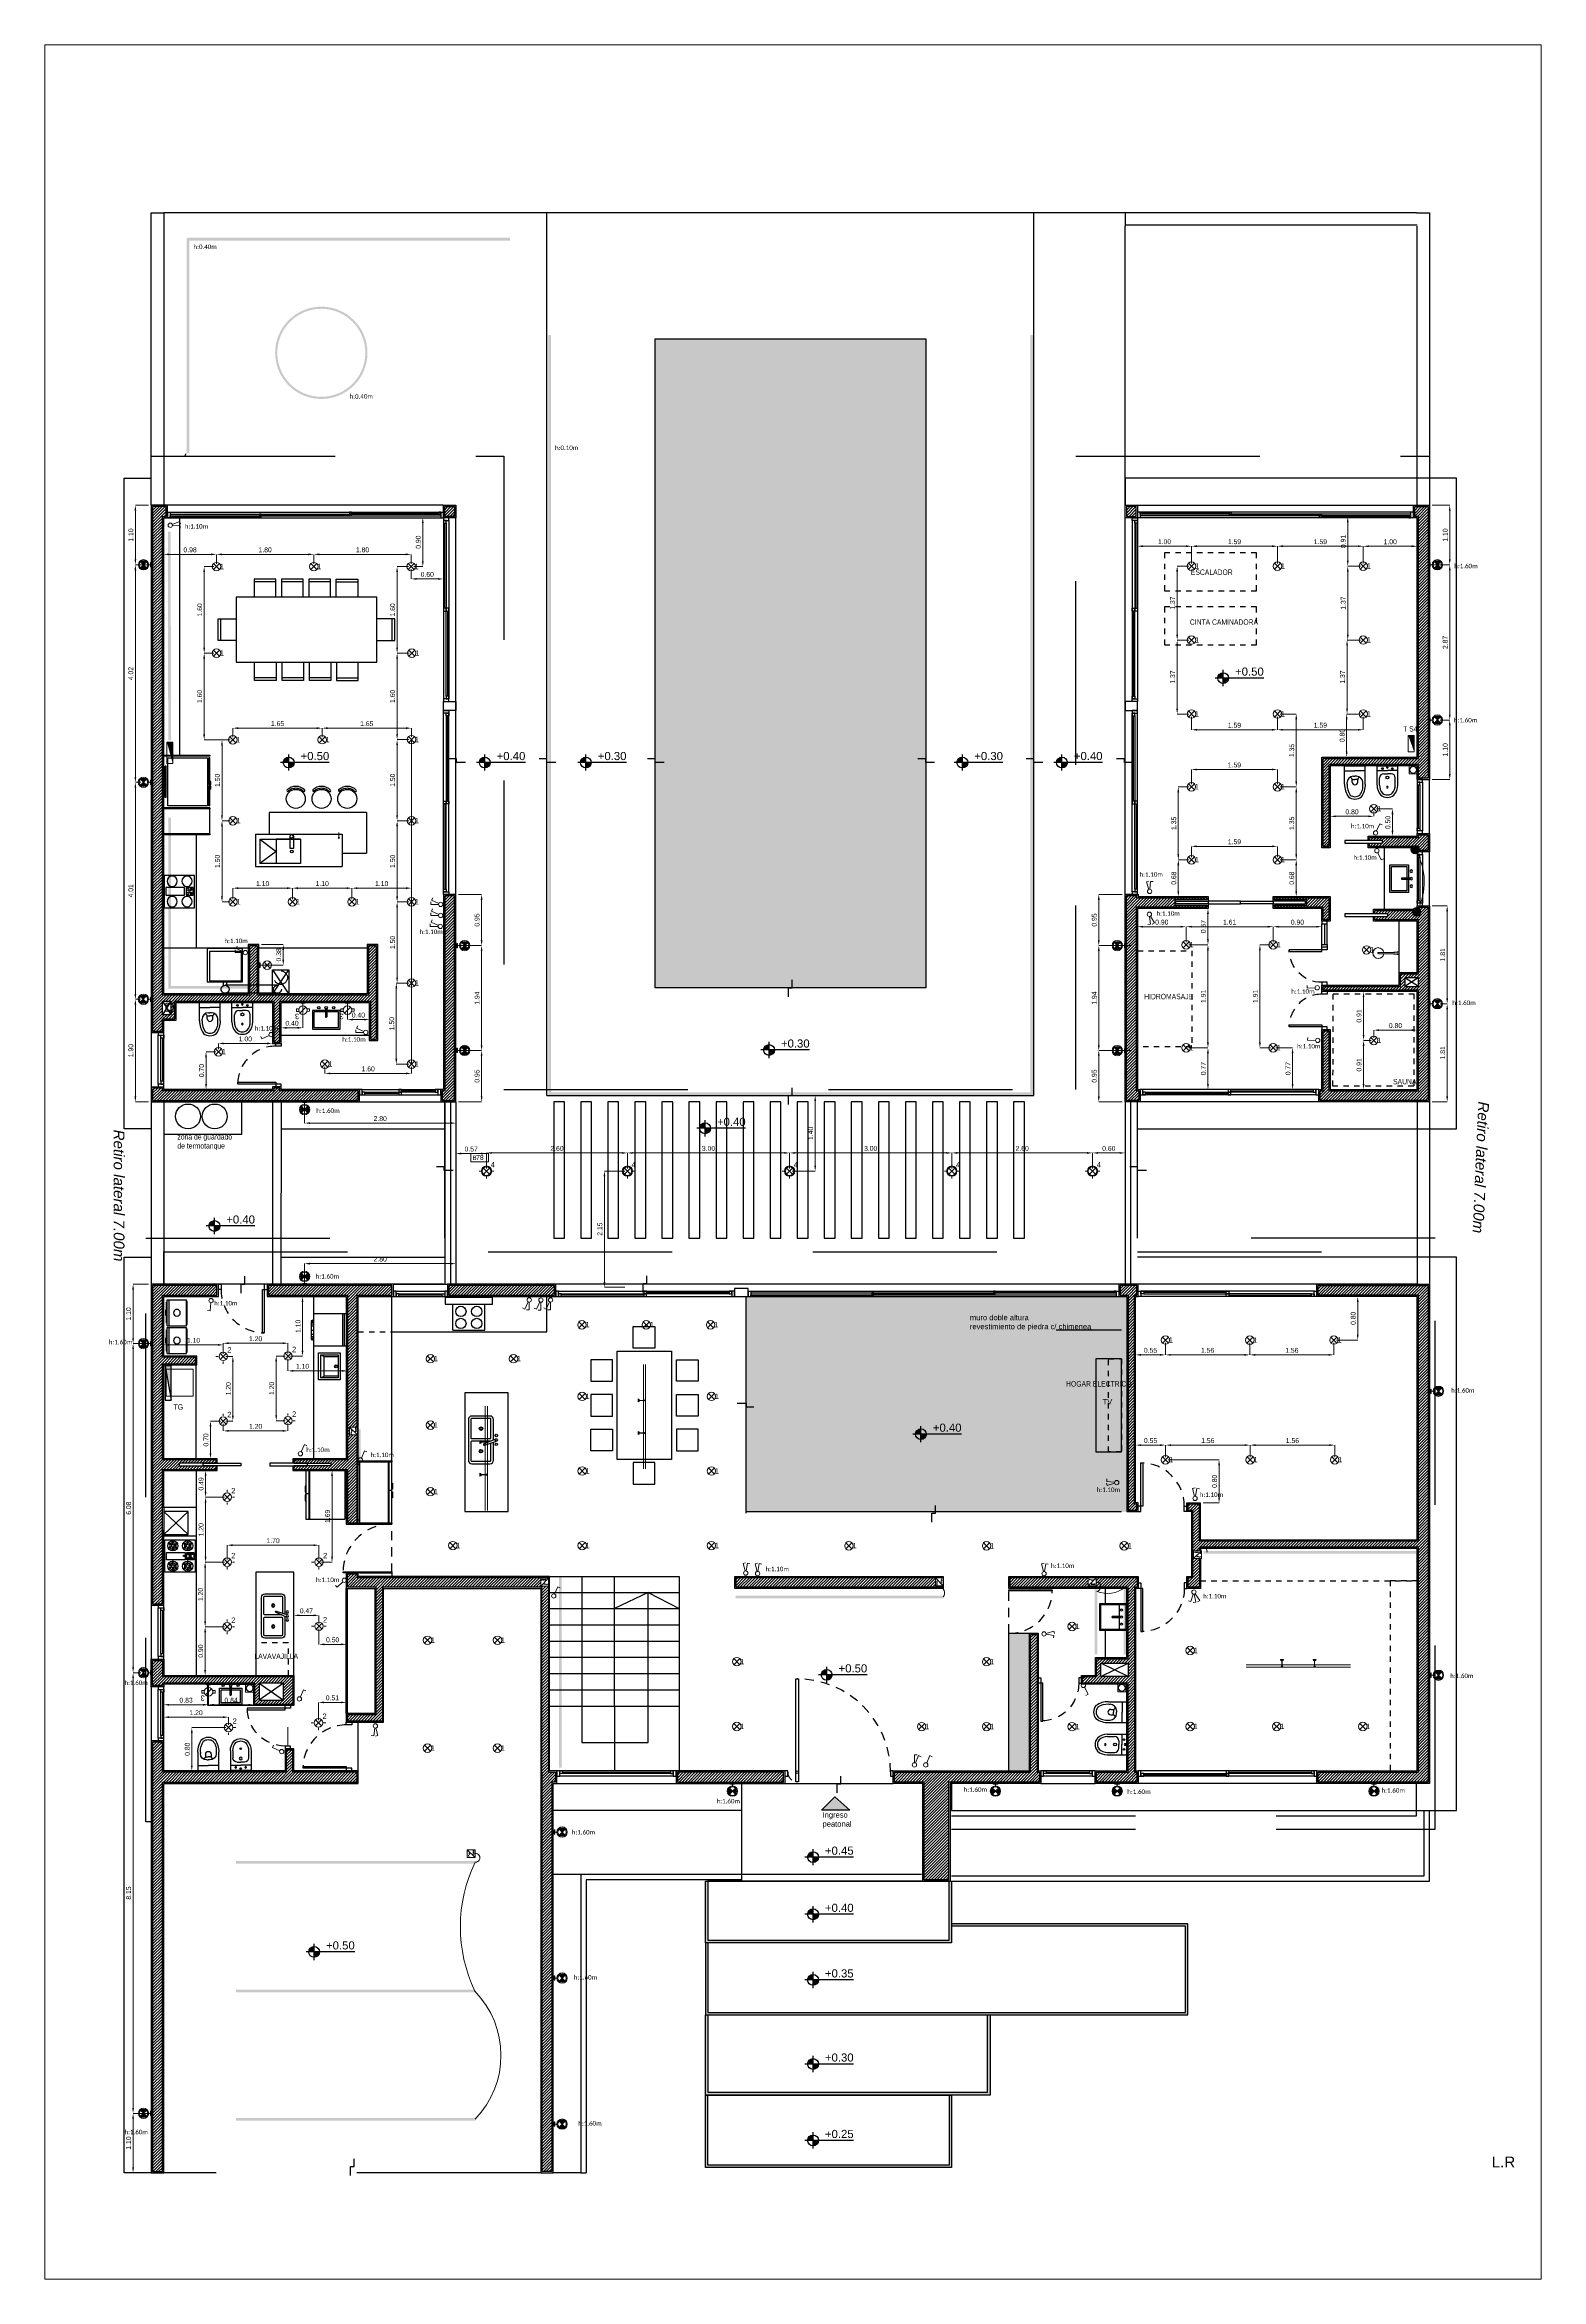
# Model space of a CAD drawing. Header units: millimetres. Extents: x 430 to 1353, y -204 to 152.
# Drawn here: x 430.02 to 457.69, y -66.76 to -25.44 of the extents above; entities that cross this region are included whole.
import ezdxf
from ezdxf.enums import TextEntityAlignment as Align

# ---------------------------------------------------------------- set-up
doc = ezdxf.new("R2010")
doc.units = ezdxf.units.MM
doc.linetypes.add('DASHED', pattern=[0.3, 0.17, -0.13])
doc.linetypes.add('HIDDENX3', pattern=[0.15, 0.1, -0.05])
doc.layers.get('0').update_dxf_attribs({"color": 250})
doc.layers.get('Defpoints').update_dxf_attribs({"color": 252})
for name, color, linetype in [('A Eq. Fijo', 252, 'Continuous'), ('A Eq. Movil', 252, 'Continuous'), ('AN - Designacion Corte 1-50', 252, 'Continuous'), ('AN - Designacion Nivel 1-50', 252, 'Continuous'), ('AN - Texto 1-125', 252, 'Continuous'), ('AN - Texto 1-25', 252, 'Continuous'), ('AN - Texto 1-50', 252, 'Continuous'), ('AR - Carpinteria', 252, 'Continuous'), ('AR - Equipamiento Fijo', 252, 'Continuous'), ('AR - Ht', 252, 'Continuous'), ('AR - Proyeccion', 252, 'DASHED'), ('AR - Vista 05', 252, 'Continuous'), ('AR - Vista 1', 252, 'Continuous'), ('AR - Vista 2', 252, 'Continuous'), ('AR - Vista 3', 252, 'Continuous'), ('AR - Vista 4', 252, 'Continuous'), ('AR-VISTA-1', 252, 'Continuous'), ('AR_Hatch', 252, 'Continuous'), ('AR_Vista 1', 252, 'Continuous'), ('ER-AA', 252, 'HIDDENX3'), ('H_SUELOS 2', 252, 'Continuous'), ('IE - Boca', 252, 'Continuous')]:
    doc.layers.add(name, color=color, linetype=linetype)
for name, color, linetype, lineweight in [('A-H6', 252, 'Continuous', 0), ('ND-Apliques', 1, 'Continuous', 15), ('ND-Cotas', 252, 'Continuous', 9), ('ND-GLOBAL_Notas', 252, 'Continuous', 9), ('ND-IUG- Cable led', 1, 'Continuous', 13), ('ND-IUG-C6', 173, 'Continuous', 13), ('ND-Llaves', 92, 'Continuous', 9), ('ND-TABLEROS', 1, 'Continuous', 9), ('vista', 252, 'Continuous', 15)]:
    doc.layers.add(name, color=color, linetype=linetype, lineweight=lineweight)
doc.styles.add('1', font='arial.ttf')
doc.styles.add('50-TXT', font='GOTHIC.TTF', dxfattribs={"width": 0.75, "height": 0.1})
doc.styles.add('Cota General 1 50', font='arial.ttf')
doc.styles.add('IMPLANTACION', font='arial.ttf', dxfattribs={"height": 0.3})
doc.styles.get("Standard").update_dxf_attribs({"font": 'arial.ttf'})
doc.styles.add('Texto 1 50', font='arial.ttf', dxfattribs={"height": 0.1})
doc.styles.add('Texto Simbolos 1 50', font='arial.ttf', dxfattribs={"height": 0.15})
doc.dimstyles.new('Copia de Cota General 1 50 ND', dxfattribs={"dimtxt": 0.09, "dimasz": 0.1, "dimexe": 0, "dimexo": 0.05, "dimgap": 0.0375, "dimtad": 1, "dimzin": 0, "dimdsep": 46, "dimtxsty": 'Cota General 1 50', "dimcen": 0.225, "dimdle": 0.1, "dimclrd": 256, "dimclre": 256, "dimclrt": 1, "dimadec": 0, "dimazin": 0, "dimtfac": 1, "dimtix": 1, "dimtmove": 2, "dimatfit": 3, "dimfxl": 1, "dimtolj": 1, "dimtzin": 0, "dimlwd": -1, "dimlwe": -1, "dimarcsym": 0})

# ---------------------------------------------------------------- blocks, each defined once
blk = doc.blocks.new('Aplieque_Cielo-tierra')
h = blk.add_hatch(color=256)
h.dxf.hatch_style = 1
h.paths.add_polyline_path([(0, 0.143), (-0.055, 0.199, 0.293406), (-0.073, 0.116, 0.107717), (-0.055, 0.088)])
h.paths.add_polyline_path([(0.074, 0.171, 0.107717), (0.056, 0.199), (0, 0.143), (0.056, 0.088, 0.293406)])
for p, q in [((-0.055, 0.199), (0.056, 0.088)), ((-0.055, 0.088), (0.056, 0.199)), ((-0.041, 0), (0.041, 0)), ((0, 0.065), (0, 0.012))]:
    blk.add_line(p, q)
blk.add_lwpolyline([(-0.041, 0), (0.041, 0), (0.041, 0.012), (-0.041, 0.012)], close=True)
for radius in [0.0953, 0.0786]:
    blk.add_circle((0, 0.143), radius)
blk = doc.blocks.new('Aplique_pared_baño')
for p, q in [((-0.055, 0.088), (0.056, 0.199)), ((0, 0.065), (0, 0.012)), ((-0.041, 0), (0.041, 0))]:
    blk.add_line(p, q)
for points in [[(-0.075, 0.12), (-0.121, 0.12), (-0.121, 0.166), (-0.075, 0.166)], [(0.076, 0.166), (0.122, 0.166), (0.122, 0.12), (0.076, 0.12)]]:
    blk.add_lwpolyline(points)
blk.add_lwpolyline([(-0.041, 0), (0.041, 0), (0.041, 0.012), (-0.041, 0.012)], close=True)
blk.add_circle((0, 0.143), 0.0786)
at = {"insert": (0.07, 0.309), "char_height": 0.1, "attachment_point": 1, "style": 'IMPLANTACION'}
blk.add_mtext_dynamic_manual_height_columns('3', width=0.08963, gutter_width=1.5, heights=[0], dxfattribs=at)
blk = doc.blocks.new('A$C128db5b9')
for p, q in [((0.03, 0.173), (0.173, 0.03)), ((0.03, 0.03), (0.173, 0.173))]:
    blk.add_line(p, q)
blk.add_circle((0.101, 0.101), 0.101)
blk = doc.blocks.new('Aplique_int_Caja 7x7')
for p, q in [((470.255, 170.844), (470.215, 170.844)), ((470.35, 170.939), (470.35, 170.979)), ((470.35, 170.748), (470.35, 170.709)), ((470.445, 170.844), (470.485, 170.844))]:
    blk.add_line(p, q)
at = {"xscale": 0.7777233477786837, "yscale": 0.7777233477786837, "zscale": 0.7777233477786837}
blk.add_blockref('A$C128db5b9', (470.272, 170.765), dxfattribs=at)
blk = doc.blocks.new('Aplique_para _caja_emutida')
blk.add_blockref('Aplique_int_Caja 7x7', (28.776, -2.279))
at = {"insert": (499.201, 168.736), "char_height": 0.1, "attachment_point": 1, "style": 'IMPLANTACION'}
blk.add_mtext_dynamic_manual_height_columns('2', width=0.27548, gutter_width=1.5, heights=[0], dxfattribs=at)
blk = doc.blocks.new('Aplique_ext_caja 7x7')
for p, q in [((-0.056, 0.056), (0.056, -0.056)), ((-0.056, -0.056), (0.056, 0.056))]:
    blk.add_line(p, q)
blk.add_circle((0, 0), 0.0786)
blk = doc.blocks.new('*U435')
blk.add_blockref('Aplique_ext_caja 7x7', (0, 0))
at = {"insert": (0.063, 0.052), "char_height": 0.1, "attachment_point": 1, "style": 'IMPLANTACION'}
blk.add_mtext_dynamic_manual_height_columns('1', width=0.08011, gutter_width=0.558, heights=[0], dxfattribs=at)
blk = doc.blocks.new('Aplique para techo exterior')
for p, q in [((-0.095, 0), (-0.135, 0)), ((-0.056, -0.056), (0.056, 0.056)), ((-0.056, 0.056), (0.056, -0.056)), ((0, 0.095), (0, 0.135)), ((0.095, 0), (0.135, 0)), ((0, -0.095), (0, -0.135))]:
    blk.add_line(p, q)
for radius in [0.0953, 0.0786]:
    blk.add_circle((0, 0), radius)
at = {"insert": (0.076, 0.167), "char_height": 0.1, "attachment_point": 1, "style": 'IMPLANTACION'}
blk.add_mtext_dynamic_manual_height_columns('4', width=0.07241, gutter_width=1.5, heights=[0], dxfattribs=at)
blk = doc.blocks.new('*U436')
blk.add_blockref('Aplique_ext_caja 7x7', (0, 0))
at = {"insert": (0.063, 0.052), "char_height": 0.1, "attachment_point": 1, "style": 'IMPLANTACION'}
blk.add_mtext_dynamic_manual_height_columns('1', width=0.08011, gutter_width=0.558, heights=[0], dxfattribs=at)
blk = doc.blocks.new('*U437')
blk.add_blockref('Aplique_ext_caja 7x7', (0, 0))
at = {"insert": (0.063, 0.052), "char_height": 0.1, "attachment_point": 1, "style": 'IMPLANTACION'}
blk.add_mtext_dynamic_manual_height_columns('1', width=0.08011, gutter_width=0.558, heights=[0], dxfattribs=at)
blk = doc.blocks.new('*U438')
blk.add_blockref('Aplique_ext_caja 7x7', (0, 0))
at = {"insert": (0.063, 0.052), "char_height": 0.1, "attachment_point": 1, "style": 'IMPLANTACION'}
blk.add_mtext_dynamic_manual_height_columns('1', width=0.08011, gutter_width=0.558, heights=[0], dxfattribs=at)
blk = doc.blocks.new('*U439')
blk.add_blockref('Aplique_ext_caja 7x7', (0, 0))
at = {"insert": (0.063, 0.052), "char_height": 0.1, "attachment_point": 1, "style": 'IMPLANTACION'}
blk.add_mtext_dynamic_manual_height_columns('1', width=0.08011, gutter_width=0.558, heights=[0], dxfattribs=at)
blk = doc.blocks.new('*U420')
blk.add_blockref('Aplique_ext_caja 7x7', (0, 0))
at = {"insert": (0.063, 0.052), "char_height": 0.1, "attachment_point": 1, "style": 'IMPLANTACION'}
blk.add_mtext_dynamic_manual_height_columns('1', width=0.08011, gutter_width=0.558, heights=[0], dxfattribs=at)
blk = doc.blocks.new('*U421')
blk.add_blockref('Aplique_ext_caja 7x7', (0, 0))
at = {"insert": (0.063, 0.052), "char_height": 0.1, "attachment_point": 1, "style": 'IMPLANTACION'}
blk.add_mtext_dynamic_manual_height_columns('1', width=0.08011, gutter_width=0.558, heights=[0], dxfattribs=at)
blk = doc.blocks.new('*U422')
blk.add_blockref('Aplique_ext_caja 7x7', (0, 0))
at = {"insert": (0.063, 0.052), "char_height": 0.1, "attachment_point": 1, "style": 'IMPLANTACION'}
blk.add_mtext_dynamic_manual_height_columns('1', width=0.08011, gutter_width=0.558, heights=[0], dxfattribs=at)
blk = doc.blocks.new('*U423')
blk.add_blockref('Aplique_ext_caja 7x7', (0, 0))
at = {"insert": (0.063, 0.052), "char_height": 0.1, "attachment_point": 1, "style": 'IMPLANTACION'}
blk.add_mtext_dynamic_manual_height_columns('1', width=0.08011, gutter_width=0.558, heights=[0], dxfattribs=at)
blk = doc.blocks.new('*U424')
blk.add_blockref('Aplique_ext_caja 7x7', (0, 0))
at = {"insert": (0.063, 0.052), "char_height": 0.1, "attachment_point": 1, "style": 'IMPLANTACION'}
blk.add_mtext_dynamic_manual_height_columns('1', width=0.08011, gutter_width=0.558, heights=[0], dxfattribs=at)
blk = doc.blocks.new('*U425')
blk.add_blockref('Aplique_ext_caja 7x7', (0, 0))
at = {"insert": (0.063, 0.052), "char_height": 0.1, "attachment_point": 1, "style": 'IMPLANTACION'}
blk.add_mtext_dynamic_manual_height_columns('1', width=0.08011, gutter_width=0.558, heights=[0], dxfattribs=at)
blk = doc.blocks.new('*U426')
blk.add_blockref('Aplique_ext_caja 7x7', (0, 0))
at = {"insert": (0.063, 0.052), "char_height": 0.1, "attachment_point": 1, "style": 'IMPLANTACION'}
blk.add_mtext_dynamic_manual_height_columns('1', width=0.08011, gutter_width=0.558, heights=[0], dxfattribs=at)
blk = doc.blocks.new('*U427')
blk.add_blockref('Aplique_ext_caja 7x7', (0, 0))
at = {"insert": (0.063, 0.052), "char_height": 0.1, "attachment_point": 1, "style": 'IMPLANTACION'}
blk.add_mtext_dynamic_manual_height_columns('1', width=0.08011, gutter_width=0.558, heights=[0], dxfattribs=at)
blk = doc.blocks.new('*U428')
blk.add_blockref('Aplique_ext_caja 7x7', (0, 0))
at = {"insert": (0.063, 0.052), "char_height": 0.1, "attachment_point": 1, "style": 'IMPLANTACION'}
blk.add_mtext_dynamic_manual_height_columns('1', width=0.08011, gutter_width=0.558, heights=[0], dxfattribs=at)
blk = doc.blocks.new('*U429')
blk.add_blockref('Aplique_ext_caja 7x7', (0, 0))
at = {"insert": (0.063, 0.052), "char_height": 0.1, "attachment_point": 1, "style": 'IMPLANTACION'}
blk.add_mtext_dynamic_manual_height_columns('1', width=0.08011, gutter_width=0.558, heights=[0], dxfattribs=at)
blk = doc.blocks.new('*U430')
blk.add_blockref('Aplique_ext_caja 7x7', (0, 0))
at = {"insert": (0.063, 0.052), "char_height": 0.1, "attachment_point": 1, "style": 'IMPLANTACION'}
blk.add_mtext_dynamic_manual_height_columns('1', width=0.08011, gutter_width=0.558, heights=[0], dxfattribs=at)
blk = doc.blocks.new('*U431')
blk.add_blockref('Aplique_ext_caja 7x7', (0, 0))
at = {"insert": (0.063, 0.052), "char_height": 0.1, "attachment_point": 1, "style": 'IMPLANTACION'}
blk.add_mtext_dynamic_manual_height_columns('1', width=0.08011, gutter_width=0.558, heights=[0], dxfattribs=at)
blk = doc.blocks.new('*U432')
blk.add_blockref('Aplique_ext_caja 7x7', (0, 0))
at = {"insert": (0.063, 0.052), "char_height": 0.1, "attachment_point": 1, "style": 'IMPLANTACION'}
blk.add_mtext_dynamic_manual_height_columns('1', width=0.08011, gutter_width=0.558, heights=[0], dxfattribs=at)
blk = doc.blocks.new('*U433')
blk.add_blockref('Aplique_ext_caja 7x7', (0, 0))
at = {"insert": (0.063, 0.052), "char_height": 0.1, "attachment_point": 1, "style": 'IMPLANTACION'}
blk.add_mtext_dynamic_manual_height_columns('1', width=0.08011, gutter_width=0.558, heights=[0], dxfattribs=at)
blk = doc.blocks.new('*U434')
blk.add_blockref('Aplique_ext_caja 7x7', (0, 0))
at = {"insert": (0.063, 0.052), "char_height": 0.1, "attachment_point": 1, "style": 'IMPLANTACION'}
blk.add_mtext_dynamic_manual_height_columns('1', width=0.08011, gutter_width=0.558, heights=[0], dxfattribs=at)
blk = doc.blocks.new('*U406')
blk.add_blockref('Aplique_ext_caja 7x7', (0, 0))
at = {"insert": (0.063, 0.052), "char_height": 0.1, "attachment_point": 1, "style": 'IMPLANTACION'}
blk.add_mtext_dynamic_manual_height_columns('1', width=0.08011, gutter_width=0.558, heights=[0], dxfattribs=at)
blk = doc.blocks.new('*U407')
blk.add_blockref('Aplique_ext_caja 7x7', (0, 0))
at = {"insert": (0.063, 0.052), "char_height": 0.1, "attachment_point": 1, "style": 'IMPLANTACION'}
blk.add_mtext_dynamic_manual_height_columns('1', width=0.08011, gutter_width=0.558, heights=[0], dxfattribs=at)
blk = doc.blocks.new('*U410')
blk.add_blockref('Aplique_ext_caja 7x7', (0, 0))
at = {"insert": (0.063, 0.052), "char_height": 0.1, "attachment_point": 1, "style": 'IMPLANTACION'}
blk.add_mtext_dynamic_manual_height_columns('1', width=0.08011, gutter_width=0.558, heights=[0], dxfattribs=at)
blk = doc.blocks.new('*U411')
blk.add_blockref('Aplique_ext_caja 7x7', (0, 0))
at = {"insert": (0.063, 0.052), "char_height": 0.1, "attachment_point": 1, "style": 'IMPLANTACION'}
blk.add_mtext_dynamic_manual_height_columns('1', width=0.08011, gutter_width=0.558, heights=[0], dxfattribs=at)
blk = doc.blocks.new('*U412')
blk.add_blockref('Aplique_ext_caja 7x7', (0, 0))
at = {"insert": (0.063, 0.052), "char_height": 0.1, "attachment_point": 1, "style": 'IMPLANTACION'}
blk.add_mtext_dynamic_manual_height_columns('1', width=0.08011, gutter_width=0.558, heights=[0], dxfattribs=at)
blk = doc.blocks.new('*U413')
blk.add_blockref('Aplique_ext_caja 7x7', (0, 0))
at = {"insert": (0.063, 0.052), "char_height": 0.1, "attachment_point": 1, "style": 'IMPLANTACION'}
blk.add_mtext_dynamic_manual_height_columns('1', width=0.08011, gutter_width=0.558, heights=[0], dxfattribs=at)
blk = doc.blocks.new('*U414')
blk.add_blockref('Aplique_ext_caja 7x7', (0, 0))
at = {"insert": (0.063, 0.052), "char_height": 0.1, "attachment_point": 1, "style": 'IMPLANTACION'}
blk.add_mtext_dynamic_manual_height_columns('1', width=0.08011, gutter_width=0.558, heights=[0], dxfattribs=at)
blk = doc.blocks.new('*U415')
blk.add_blockref('Aplique_ext_caja 7x7', (0, 0))
at = {"insert": (0.063, 0.052), "char_height": 0.1, "attachment_point": 1, "style": 'IMPLANTACION'}
blk.add_mtext_dynamic_manual_height_columns('1', width=0.08011, gutter_width=0.558, heights=[0], dxfattribs=at)
blk = doc.blocks.new('*U416')
blk.add_blockref('Aplique_ext_caja 7x7', (0, 0))
at = {"insert": (0.063, 0.052), "char_height": 0.1, "attachment_point": 1, "style": 'IMPLANTACION'}
blk.add_mtext_dynamic_manual_height_columns('1', width=0.08011, gutter_width=0.558, heights=[0], dxfattribs=at)
blk = doc.blocks.new('*U417')
blk.add_blockref('Aplique_ext_caja 7x7', (0, 0))
at = {"insert": (0.063, 0.052), "char_height": 0.1, "attachment_point": 1, "style": 'IMPLANTACION'}
blk.add_mtext_dynamic_manual_height_columns('1', width=0.08011, gutter_width=0.558, heights=[0], dxfattribs=at)
blk = doc.blocks.new('*U418')
blk.add_blockref('Aplique_ext_caja 7x7', (0, 0))
at = {"insert": (0.063, 0.052), "char_height": 0.1, "attachment_point": 1, "style": 'IMPLANTACION'}
blk.add_mtext_dynamic_manual_height_columns('1', width=0.08011, gutter_width=0.558, heights=[0], dxfattribs=at)
blk = doc.blocks.new('*U419')
blk.add_blockref('Aplique_ext_caja 7x7', (0, 0))
at = {"insert": (0.063, 0.052), "char_height": 0.1, "attachment_point": 1, "style": 'IMPLANTACION'}
blk.add_mtext_dynamic_manual_height_columns('1', width=0.08011, gutter_width=0.558, heights=[0], dxfattribs=at)
blk = doc.blocks.new('*U452')
blk.add_blockref('Aplique_ext_caja 7x7', (0, 0))
at = {"insert": (0.063, 0.052), "char_height": 0.1, "attachment_point": 1, "style": 'IMPLANTACION'}
blk.add_mtext_dynamic_manual_height_columns('1', width=0.08011, gutter_width=0.558, heights=[0], dxfattribs=at)
blk = doc.blocks.new('*U453')
blk.add_blockref('Aplique_ext_caja 7x7', (0, 0))
at = {"insert": (0.063, 0.052), "char_height": 0.1, "attachment_point": 1, "style": 'IMPLANTACION'}
blk.add_mtext_dynamic_manual_height_columns('1', width=0.08011, gutter_width=0.558, heights=[0], dxfattribs=at)
blk = doc.blocks.new('*U454')
blk.add_blockref('Aplique_ext_caja 7x7', (0, 0))
at = {"insert": (0.063, 0.052), "char_height": 0.1, "attachment_point": 1, "style": 'IMPLANTACION'}
blk.add_mtext_dynamic_manual_height_columns('1', width=0.08011, gutter_width=0.558, heights=[0], dxfattribs=at)
blk = doc.blocks.new('*U455')
blk.add_blockref('Aplique_ext_caja 7x7', (0, 0))
at = {"insert": (0.063, 0.052), "char_height": 0.1, "attachment_point": 1, "style": 'IMPLANTACION'}
blk.add_mtext_dynamic_manual_height_columns('1', width=0.08011, gutter_width=0.558, heights=[0], dxfattribs=at)
blk = doc.blocks.new('*U456')
blk.add_blockref('Aplique_ext_caja 7x7', (0, 0))
at = {"insert": (0.063, 0.052), "char_height": 0.1, "attachment_point": 1, "style": 'IMPLANTACION'}
blk.add_mtext_dynamic_manual_height_columns('1', width=0.08011, gutter_width=0.558, heights=[0], dxfattribs=at)
blk = doc.blocks.new('*U457')
blk.add_blockref('Aplique_ext_caja 7x7', (0, 0))
at = {"insert": (0.063, 0.052), "char_height": 0.1, "attachment_point": 1, "style": 'IMPLANTACION'}
blk.add_mtext_dynamic_manual_height_columns('1', width=0.08011, gutter_width=0.558, heights=[0], dxfattribs=at)
blk = doc.blocks.new('*U458')
blk.add_blockref('Aplique_ext_caja 7x7', (0, 0))
at = {"insert": (0.063, 0.052), "char_height": 0.1, "attachment_point": 1, "style": 'IMPLANTACION'}
blk.add_mtext_dynamic_manual_height_columns('1', width=0.08011, gutter_width=0.558, heights=[0], dxfattribs=at)
blk = doc.blocks.new('*U459')
blk.add_blockref('Aplique_ext_caja 7x7', (0, 0))
at = {"insert": (0.063, 0.052), "char_height": 0.1, "attachment_point": 1, "style": 'IMPLANTACION'}
blk.add_mtext_dynamic_manual_height_columns('1', width=0.08011, gutter_width=0.558, heights=[0], dxfattribs=at)
blk = doc.blocks.new('*U460')
blk.add_blockref('Aplique_ext_caja 7x7', (0, 0))
at = {"insert": (0.063, 0.052), "char_height": 0.1, "attachment_point": 1, "style": 'IMPLANTACION'}
blk.add_mtext_dynamic_manual_height_columns('1', width=0.08011, gutter_width=0.558, heights=[0], dxfattribs=at)
blk = doc.blocks.new('*U461')
blk.add_blockref('Aplique_ext_caja 7x7', (0, 0))
at = {"insert": (0.063, 0.052), "char_height": 0.1, "attachment_point": 1, "style": 'IMPLANTACION'}
blk.add_mtext_dynamic_manual_height_columns('1', width=0.08011, gutter_width=0.558, heights=[0], dxfattribs=at)
blk = doc.blocks.new('*U462')
blk.add_blockref('Aplique_ext_caja 7x7', (0, 0))
at = {"insert": (0.063, 0.052), "char_height": 0.1, "attachment_point": 1, "style": 'IMPLANTACION'}
blk.add_mtext_dynamic_manual_height_columns('1', width=0.08011, gutter_width=0.558, heights=[0], dxfattribs=at)
blk = doc.blocks.new('*U463')
blk.add_blockref('Aplique_ext_caja 7x7', (0, 0))
at = {"insert": (0.063, 0.052), "char_height": 0.1, "attachment_point": 1, "style": 'IMPLANTACION'}
blk.add_mtext_dynamic_manual_height_columns('1', width=0.08011, gutter_width=0.558, heights=[0], dxfattribs=at)
blk = doc.blocks.new('*U464')
blk.add_blockref('Aplique_ext_caja 7x7', (0, 0))
at = {"insert": (0.063, 0.052), "char_height": 0.1, "attachment_point": 1, "style": 'IMPLANTACION'}
blk.add_mtext_dynamic_manual_height_columns('1', width=0.08011, gutter_width=0.558, heights=[0], dxfattribs=at)
blk = doc.blocks.new('*U396')
blk.add_blockref('Aplique_ext_caja 7x7', (0, 0))
at = {"insert": (0.063, 0.052), "char_height": 0.1, "attachment_point": 1, "style": 'IMPLANTACION'}
blk.add_mtext_dynamic_manual_height_columns('1', width=0.08011, gutter_width=0.558, heights=[0], dxfattribs=at)
blk = doc.blocks.new('*U397')
blk.add_blockref('Aplique_ext_caja 7x7', (0, 0))
at = {"insert": (0.063, 0.052), "char_height": 0.1, "attachment_point": 1, "style": 'IMPLANTACION'}
blk.add_mtext_dynamic_manual_height_columns('1', width=0.08011, gutter_width=0.558, heights=[0], dxfattribs=at)
blk = doc.blocks.new('*U398')
blk.add_blockref('Aplique_ext_caja 7x7', (0, 0))
at = {"insert": (0.063, 0.052), "char_height": 0.1, "attachment_point": 1, "style": 'IMPLANTACION'}
blk.add_mtext_dynamic_manual_height_columns('1', width=0.08011, gutter_width=0.558, heights=[0], dxfattribs=at)
blk = doc.blocks.new('*U399')
blk.add_blockref('Aplique_ext_caja 7x7', (0, 0))
at = {"insert": (0.063, 0.052), "char_height": 0.1, "attachment_point": 1, "style": 'IMPLANTACION'}
blk.add_mtext_dynamic_manual_height_columns('1', width=0.08011, gutter_width=0.558, heights=[0], dxfattribs=at)
blk = doc.blocks.new('*U400')
blk.add_blockref('Aplique_ext_caja 7x7', (0, 0))
at = {"insert": (0.063, 0.052), "char_height": 0.1, "attachment_point": 1, "style": 'IMPLANTACION'}
blk.add_mtext_dynamic_manual_height_columns('1', width=0.08011, gutter_width=0.558, heights=[0], dxfattribs=at)
blk = doc.blocks.new('*U401')
blk.add_blockref('Aplique_ext_caja 7x7', (0, 0))
at = {"insert": (0.063, 0.052), "char_height": 0.1, "attachment_point": 1, "style": 'IMPLANTACION'}
blk.add_mtext_dynamic_manual_height_columns('1', width=0.08011, gutter_width=0.558, heights=[0], dxfattribs=at)
blk = doc.blocks.new('*U402')
blk.add_blockref('Aplique_ext_caja 7x7', (0, 0))
at = {"insert": (0.063, 0.052), "char_height": 0.1, "attachment_point": 1, "style": 'IMPLANTACION'}
blk.add_mtext_dynamic_manual_height_columns('1', width=0.08011, gutter_width=0.558, heights=[0], dxfattribs=at)
blk = doc.blocks.new('Llave_1_punto')
blk.add_lwpolyline([(0.017, 0.106), (0.077, 0.24), (0.121, 0.22)])
blk.add_circle((0, 0.07), 0.04)
blk = doc.blocks.new('Llave_3_puntos')
for points in [[(0, 0.11), (0, 0.256), (0.048, 0.256)], [(0.017, 0.106), (0.077, 0.24), (0.121, 0.22)], [(0.032, 0.094), (0.148, 0.183), (0.177, 0.145)]]:
    blk.add_lwpolyline(points)
blk.add_circle((0, 0.07), 0.04)
blk = doc.blocks.new('*U372')
blk.add_blockref('Aplique_ext_caja 7x7', (0, 0))
at = {"insert": (0.063, 0.052), "char_height": 0.1, "attachment_point": 1, "style": 'IMPLANTACION'}
blk.add_mtext_dynamic_manual_height_columns('1', width=0.08011, gutter_width=0.558, heights=[0], dxfattribs=at)
blk = doc.blocks.new('*U373')
blk.add_blockref('Aplique_ext_caja 7x7', (0, 0))
at = {"insert": (0.063, 0.052), "char_height": 0.1, "attachment_point": 1, "style": 'IMPLANTACION'}
blk.add_mtext_dynamic_manual_height_columns('1', width=0.08011, gutter_width=0.558, heights=[0], dxfattribs=at)
blk = doc.blocks.new('*U374')
blk.add_blockref('Aplique_ext_caja 7x7', (0, 0))
at = {"insert": (0.063, 0.052), "char_height": 0.1, "attachment_point": 1, "style": 'IMPLANTACION'}
blk.add_mtext_dynamic_manual_height_columns('1', width=0.08011, gutter_width=0.558, heights=[0], dxfattribs=at)
blk = doc.blocks.new('*U375')
blk.add_blockref('Aplique_ext_caja 7x7', (0, 0))
at = {"insert": (0.063, 0.052), "char_height": 0.1, "attachment_point": 1, "style": 'IMPLANTACION'}
blk.add_mtext_dynamic_manual_height_columns('1', width=0.08011, gutter_width=0.558, heights=[0], dxfattribs=at)
blk = doc.blocks.new('*U376')
blk.add_blockref('Aplique_ext_caja 7x7', (0, 0))
at = {"insert": (0.063, 0.052), "char_height": 0.1, "attachment_point": 1, "style": 'IMPLANTACION'}
blk.add_mtext_dynamic_manual_height_columns('1', width=0.08011, gutter_width=0.558, heights=[0], dxfattribs=at)
blk = doc.blocks.new('*U377')
blk.add_blockref('Aplique_ext_caja 7x7', (0, 0))
at = {"insert": (0.063, 0.052), "char_height": 0.1, "attachment_point": 1, "style": 'IMPLANTACION'}
blk.add_mtext_dynamic_manual_height_columns('1', width=0.08011, gutter_width=0.558, heights=[0], dxfattribs=at)
blk = doc.blocks.new('*U378')
blk.add_blockref('Aplique_ext_caja 7x7', (0, 0))
at = {"insert": (0.063, 0.052), "char_height": 0.1, "attachment_point": 1, "style": 'IMPLANTACION'}
blk.add_mtext_dynamic_manual_height_columns('1', width=0.08011, gutter_width=0.558, heights=[0], dxfattribs=at)
blk = doc.blocks.new('*U379')
blk.add_blockref('Aplique_ext_caja 7x7', (0, 0))
at = {"insert": (0.063, 0.052), "char_height": 0.1, "attachment_point": 1, "style": 'IMPLANTACION'}
blk.add_mtext_dynamic_manual_height_columns('1', width=0.08011, gutter_width=0.558, heights=[0], dxfattribs=at)
blk = doc.blocks.new('*U380')
blk.add_blockref('Aplique_ext_caja 7x7', (0, 0))
at = {"insert": (0.063, 0.052), "char_height": 0.1, "attachment_point": 1, "style": 'IMPLANTACION'}
blk.add_mtext_dynamic_manual_height_columns('1', width=0.08011, gutter_width=0.558, heights=[0], dxfattribs=at)
blk = doc.blocks.new('*U381')
blk.add_blockref('Aplique_ext_caja 7x7', (0, 0))
at = {"insert": (0.063, 0.052), "char_height": 0.1, "attachment_point": 1, "style": 'IMPLANTACION'}
blk.add_mtext_dynamic_manual_height_columns('1', width=0.08011, gutter_width=0.558, heights=[0], dxfattribs=at)
blk = doc.blocks.new('*U382')
blk.add_blockref('Aplique_ext_caja 7x7', (0, 0))
at = {"insert": (0.063, 0.052), "char_height": 0.1, "attachment_point": 1, "style": 'IMPLANTACION'}
blk.add_mtext_dynamic_manual_height_columns('1', width=0.08011, gutter_width=0.558, heights=[0], dxfattribs=at)
blk = doc.blocks.new('*U383')
blk.add_blockref('Aplique_ext_caja 7x7', (0, 0))
at = {"insert": (0.063, 0.052), "char_height": 0.1, "attachment_point": 1, "style": 'IMPLANTACION'}
blk.add_mtext_dynamic_manual_height_columns('1', width=0.08011, gutter_width=0.558, heights=[0], dxfattribs=at)
blk = doc.blocks.new('*U384')
blk.add_blockref('Aplique_ext_caja 7x7', (0, 0))
at = {"insert": (0.063, 0.052), "char_height": 0.1, "attachment_point": 1, "style": 'IMPLANTACION'}
blk.add_mtext_dynamic_manual_height_columns('1', width=0.08011, gutter_width=0.558, heights=[0], dxfattribs=at)
blk = doc.blocks.new('*U385')
blk.add_blockref('Aplique_ext_caja 7x7', (0, 0))
at = {"insert": (0.063, 0.052), "char_height": 0.1, "attachment_point": 1, "style": 'IMPLANTACION'}
blk.add_mtext_dynamic_manual_height_columns('1', width=0.08011, gutter_width=0.558, heights=[0], dxfattribs=at)
blk = doc.blocks.new('*U390')
blk.add_blockref('Aplique_ext_caja 7x7', (0, 0))
at = {"insert": (0.063, 0.052), "char_height": 0.1, "attachment_point": 1, "style": 'IMPLANTACION'}
blk.add_mtext_dynamic_manual_height_columns('1', width=0.08011, gutter_width=0.558, heights=[0], dxfattribs=at)
blk = doc.blocks.new('Extracttor_de_aire')
for p, q in [((0, 0), (0, 0.15)), ((0, 0.15), (0.15, 0.15)), ((0.15, 0), (0, 0)), ((0.15, 0), (0.15, 0.15))]:
    blk.add_line(p, q)
for radius in [0.0649, 0.0607]:
    blk.add_circle((0.075, 0.075), radius)
blk = doc.blocks.new('*U386')
blk.add_blockref('Aplique_ext_caja 7x7', (0, 0))
at = {"insert": (0.063, 0.052), "char_height": 0.1, "attachment_point": 1, "style": 'IMPLANTACION'}
blk.add_mtext_dynamic_manual_height_columns('1', width=0.08011, gutter_width=0.558, heights=[0], dxfattribs=at)
blk = doc.blocks.new('*U387')
blk.add_blockref('Aplique_ext_caja 7x7', (0, 0))
at = {"insert": (0.063, 0.052), "char_height": 0.1, "attachment_point": 1, "style": 'IMPLANTACION'}
blk.add_mtext_dynamic_manual_height_columns('1', width=0.08011, gutter_width=0.558, heights=[0], dxfattribs=at)
blk = doc.blocks.new('*U388')
blk.add_blockref('Aplique_ext_caja 7x7', (0, 0))
at = {"insert": (0.063, 0.052), "char_height": 0.1, "attachment_point": 1, "style": 'IMPLANTACION'}
blk.add_mtext_dynamic_manual_height_columns('1', width=0.08011, gutter_width=0.558, heights=[0], dxfattribs=at)
blk = doc.blocks.new('*U389')
blk.add_blockref('Aplique_ext_caja 7x7', (0, 0))
at = {"insert": (0.063, 0.052), "char_height": 0.1, "attachment_point": 1, "style": 'IMPLANTACION'}
blk.add_mtext_dynamic_manual_height_columns('1', width=0.08011, gutter_width=0.558, heights=[0], dxfattribs=at)
blk = doc.blocks.new('*U394')
blk.add_blockref('Aplique_ext_caja 7x7', (0, 0))
at = {"insert": (0.063, 0.052), "char_height": 0.1, "attachment_point": 1, "style": 'IMPLANTACION'}
blk.add_mtext_dynamic_manual_height_columns('1', width=0.08011, gutter_width=0.558, heights=[0], dxfattribs=at)
blk = doc.blocks.new('Apl_piso_al_cielo')
h = blk.add_hatch(color=256)
h.dxf.hatch_style = 1
h.paths.add_polyline_path([(499.264, 165.259, 1), (499.107, 165.259, 1)])
blk.add_circle((499.185, 165.259), 0.0786)
blk = doc.blocks.new('Llave_2_puntos')
for points in [[(0, 0.11), (0, 0.256), (0.048, 0.256)], [(0.017, 0.106), (0.077, 0.24), (0.121, 0.22)]]:
    blk.add_lwpolyline(points)
blk.add_circle((0, 0.07), 0.04)
blk = doc.blocks.new('Fuente')
blk.add_wipeout([(0, 0.201), (0.201, 0.201), (0.201, 0), (0, 0)])
at = {"lineweight": 9}
for p, q in [((0, 0), (0.201, 0.201)), ((0.076, 0.049), (0.099, 0.049)), ((0.076, 0.035), (0.179, 0.035)), ((0.116, 0.049), (0.139, 0.049)), ((0.155, 0.049), (0.179, 0.049))]:
    blk.add_line(p, q, dxfattribs=at)
blk.add_lwpolyline([(0, 0.201), (0.201, 0.201), (0.201, 0), (0, 0)], close=True, dxfattribs=at)
blk.add_lwpolyline([(0.123, 0.161, -0.62928), (0.073, 0.153, 0.691702), (0.023, 0.144)], format="xyb", dxfattribs=at)
blk = doc.blocks.new('*U391')
blk.add_blockref('Aplique_ext_caja 7x7', (0, 0))
at = {"insert": (0.063, 0.052), "char_height": 0.1, "attachment_point": 1, "style": 'IMPLANTACION'}
blk.add_mtext_dynamic_manual_height_columns('1', width=0.08011, gutter_width=0.558, heights=[0], dxfattribs=at)
blk = doc.blocks.new('*U392')
blk.add_blockref('Aplique_ext_caja 7x7', (0, 0))
at = {"insert": (0.063, 0.052), "char_height": 0.1, "attachment_point": 1, "style": 'IMPLANTACION'}
blk.add_mtext_dynamic_manual_height_columns('1', width=0.08011, gutter_width=0.558, heights=[0], dxfattribs=at)
blk = doc.blocks.new('*U393')
blk.add_blockref('Aplique_ext_caja 7x7', (0, 0))
at = {"insert": (0.063, 0.052), "char_height": 0.1, "attachment_point": 1, "style": 'IMPLANTACION'}
blk.add_mtext_dynamic_manual_height_columns('1', width=0.08011, gutter_width=0.558, heights=[0], dxfattribs=at)
blk = doc.blocks.new('N_Boca')
at = {"ltscale": 0.5}
blk.add_wipeout([(0, 0.15), (0.324, 0.15), (0.324, 0), (0, 0)], dxfattribs=at)
blk.add_lwpolyline([(0, 0.15), (0.324, 0.15), (0.324, 0), (0, 0)], close=True, dxfattribs=at)
at = {"ltscale": 0.5, "insert": (0.028, 0.113), "char_height": 0.0816, "attachment_point": 1, "style": '1'}
blk.add_mtext_dynamic_manual_height_columns('B', width=0.06653, gutter_width=2.041, heights=[0], dxfattribs=at)
at = {"ltscale": 0.5, "style": '1'}
blk.add_attdef('BOCA', (0.096, 0.032), '', height=0.09, dxfattribs=at)
blk = doc.blocks.new('A$C6d3acbdb')
for p, q in [((0.023, 0.199), (0.134, 0.088)), ((0.023, 0.088), (0.134, 0.199)), ((0.037, 0), (0.12, 0)), ((0.078, 0.065), (0.078, 0.012))]:
    blk.add_line(p, q)
blk.add_lwpolyline([(0.037, 0), (0.119, 0), (0.119, 0.012), (0.037, 0.012)], close=True)
blk.add_circle((0.079, 0.143), 0.0786)
blk = doc.blocks.new('Designacion Nivel Planta 1 50')
h = blk.add_hatch(color=256)
h.dxf.hatch_style = 1
h.paths.add_polyline_path([(0, 0.1, 0.414214), (-0.1, 0), (0, 0)])
h.paths.add_polyline_path([(0.1, 0), (0, 0), (0, -0.1, 0.414214)])
for p, q in [((0.75, 0), (-0.15, 0)), ((0, -0.15), (0, 0.15))]:
    blk.add_line(p, q)
blk.add_circle((0, 0), 0.1)
at = {"style": 'Texto Simbolos 1 50'}
blk.add_attdef('NIVEL', text='', height=0.15, dxfattribs=at).set_placement((0.75, 0), align=Align.BOTTOM_RIGHT)
blk = doc.blocks.new('Tarja-p07')
for p, q in [((-0.475, 0.56), (-0.475, 0.2)), ((0.405, 0.63), (-0.405, 0.63)), ((0.475, 0.2), (0.475, 0.56)), ((-0.405, 0.13), (-0.045, 0.13)), ((-0.106, 0.312), (-0.024, 0.067)), ((-0.079, 0.322), (0.023, 0.085)), ((0.004, 0.13), (0.405, 0.13))]:
    blk.add_line(p, q)
for points in [[(-0.025, 0.197, 0.035735), (-0.025, 0.2), (-0.025, 0.56, 0.414214), (-0.045, 0.58), (-0.405, 0.58, 0.414214), (-0.425, 0.56)], [(-0.425, 0.56), (-0.425, 0.2, 0.414214), (-0.405, 0.18), (-0.062, 0.18, 0.414214)]]:
    blk.add_lwpolyline(points, format="xyb")
blk.add_lwpolyline([(0.025, 0.56), (0.025, 0.2, 0.414214), (0.045, 0.18), (0.405, 0.18, 0.414214), (0.425, 0.2), (0.425, 0.56, 0.414214), (0.405, 0.58), (0.045, 0.58, 0.414214)], format="xyb", close=True)
for centre, radius in [((-0.225, 0.38), 0.035), ((-0.225, 0.38), 0.025), ((-0.087, 0.075), 0.025), ((0, 0.075), 0.025), ((0.087, 0.075), 0.025), ((0.225, 0.38), 0.035), ((0.225, 0.38), 0.025)]:
    blk.add_circle(centre, radius)
for centre, radius, start, end in [((-0.405, 0.56), 0.07, 90, 180), ((0.405, 0.56), 0.07, 360, 90), ((-0.405, 0.2), 0.07, 180, 270), ((-0.405, 0.2), 0.02, 180, 270), ((-0.405, 0.2), 0.02, 180, 270), ((-0.092, 0.316), 0.0147, 23.221, 198.6421), ((0.405, 0.2), 0.07, 270, 360)]:
    blk.add_arc(centre, radius, start, end)
blk = doc.blocks.new('GDFGSDGS')
for points in [[(2378.085, 1626.454), (2378.085, 1625.889), (2377.485, 1625.889), (2377.485, 1626.454)], [(2377.859, 1626.424), (2377.859, 1626.295), (2377.719, 1626.295), (2377.719, 1626.424)], [(2377.859, 1626.268), (2377.859, 1625.921), (2377.719, 1625.921), (2377.719, 1626.268)]]:
    blk.add_lwpolyline(points, close=True)
for centre, radius in [((2377.599, 1626.313), 0.095), ((2377.748, 1626.387), 0.018), ((2377.748, 1626.326), 0.018), ((2377.791, 1626.359), 0.018), ((2377.831, 1626.387), 0.018), ((2377.831, 1626.326), 0.018), ((2377.975, 1626.313), 0.095), ((2377.599, 1626.039), 0.095), ((2377.975, 1626.039), 0.095)]:
    blk.add_circle(centre, radius)
blk = doc.blocks.new('Muko07pl')
at = {"color": 0, "linetype": 'ByBlock'}
for p, q in [((-0.268, 0), (0.224, 0)), ((-0.268, -0.015), (-0.268, 0)), ((0.224, -0.015), (0.224, 0)), ((-0.398, -0.044), (0.354, -0.044)), ((-0.398, -0.664), (-0.398, -0.044)), ((-0.268, -0.018), (0.224, -0.018)), ((0.354, -0.044), (0.354, -0.664)), ((0.354, -0.664), (-0.398, -0.664)), ((-0.398, -0.686), (-0.089, -0.686)), ((-0.398, -0.702), (-0.398, -0.686)), ((-0.089, -0.702), (-0.089, -0.686)), ((-0.066, -0.686), (0.354, -0.686)), ((-0.066, -0.702), (-0.066, -0.686)), ((0.354, -0.702), (0.354, -0.686)), ((-0.398, -0.702), (-0.089, -0.702)), ((-0.138, -0.702), (-0.089, -0.702)), ((-0.138, -0.717), (-0.138, -0.702)), ((-0.138, -0.717), (-0.089, -0.717)), ((-0.089, -0.717), (-0.089, -0.702)), ((-0.066, -0.717), (-0.066, -0.702)), ((-0.066, -0.702), (-0.017, -0.702)), ((-0.066, -0.702), (0.354, -0.702)), ((-0.066, -0.717), (-0.017, -0.717)), ((-0.017, -0.717), (-0.017, -0.702))]:
    blk.add_line(p, q, dxfattribs=at)
blk = doc.blocks.new('bacha')
for p, q in [((519.809, 72.68), (519.809, 72.832)), ((519.833, 72.68), (519.833, 72.832))]:
    blk.add_line(p, q)
for points in [[(519.809, 72.711), (519.565, 72.711), (519.565, 73.058), (520.076, 73.058), (520.076, 72.711), (519.833, 72.711)], [(519.809, 72.741), (519.595, 72.741), (519.595, 73.028), (520.046, 73.028), (520.046, 72.741), (519.833, 72.741)]]:
    blk.add_lwpolyline(points)
blk.add_arc((519.821, 72.831), 0.0121, 5.5464, 174.4536)
at = {"extrusion": (0, 0, -1)}
for centre in [(519.683, 72.661), (519.821, 72.661), (519.959, 72.661)]:
    blk.add_ellipse(centre, major_axis=(0.0235, 0), ratio=0.85, start_param=3.141593, end_param=9.424778, dxfattribs=at)
blk = doc.blocks.new('BIDE2-VS')
for p, q in [((-0.19, 0), (0.19, 0)), ((-0.19, -0.354), (-0.19, 0)), ((0.19, -0.354), (0.19, 0)), ((-0.19, -0.09), (0, -0.09)), ((-0.145, -0.354), (-0.145, -0.224)), ((-0.145, -0.354), (-0.145, -0.327)), ((-0.067, -0.146), (0, -0.146)), ((0.19, -0.09), (0, -0.09)), ((0.067, -0.146), (0, -0.146)), ((0.145, -0.354), (0.145, -0.224))]:
    blk.add_line(p, q)
for centre, radius in [((-0.09, -0.052), 0.015), ((0, -0.215), 0.026), ((0.09, -0.052), 0.015)]:
    blk.add_circle(centre, radius)
for centre, radius, start, end in [((0.084, -0.354), 0.274, 180, 222.2256), ((-0.067, -0.224), 0.0781, 90, 180), ((0.084, -0.354), 0.229, 180, 221.3159), ((0, -0.03), 0.015, 90, 270), ((0, -0.393), 0.015, 90, 270), ((0, -0.03), 0.015, 270, 90), ((0, -0.393), 0.015, 270, 90), ((0.067, -0.224), 0.0781, 0, 90), ((-0.084, -0.354), 0.229, 318.6841, 0), ((-0.084, -0.354), 0.274, 317.7744, 0), ((0, -0.39), 0.19, 231.2469, 270), ((0, -0.39), 0.145, 232.619, 270), ((0, -0.39), 0.145, 270, 307.381), ((0, -0.39), 0.19, 270, 308.7531)]:
    blk.add_arc(centre, radius, start, end)
blk = doc.blocks.new('INOD3-VS')
for p, q in [((-0.19, 0), (0.19, 0)), ((-0.19, -0.334), (-0.19, 0)), ((0.19, -0.334), (0.19, 0)), ((-0.19, -0.09), (0, -0.09)), ((-0.145, -0.334), (-0.145, -0.307)), ((-0.05, -0.297), (-0.05, -0.247)), ((-0.05, -0.247), (0, -0.247)), ((-0.028, -0.19), (0, -0.19)), ((0.19, -0.09), (0, -0.09)), ((0.028, -0.19), (0, -0.19)), ((0.05, -0.247), (0, -0.247)), ((0.05, -0.297), (0.05, -0.247)), ((0.145, -0.334), (0.145, -0.307))]:
    blk.add_line(p, q)
for centre, radius, start, end in [((0.195, -0.344), 0.385, 178.5208, 215.4085), ((-0.028, -0.307), 0.117, 90, 180), ((0.198, -0.345), 0.343, 178.2465, 213.5506), ((-0.095, -0.259), 0.0464, 14.8851, 92.9268), ((0, -0.297), 0.05, 180, 270), ((0, -0.297), 0.05, 270, 0), ((0.028, -0.307), 0.117, 0, 90), ((0.095, -0.259), 0.0464, 87.0732, 165.1149), ((-0.127, -0.365), 0.274, 321.8101, 6.3928), ((-0.192, -0.345), 0.383, 324.4734, 1.5973), ((0, -0.419), 0.19, 231.2469, 270), ((0, -0.419), 0.145, 232.619, 270), ((0, -0.419), 0.145, 270, 307.381), ((0, -0.419), 0.19, 270, 308.7531)]:
    blk.add_arc(centre, radius, start, end)
blk = doc.blocks.new('caldera-')
at = {"color": 0}
for p, q in [((0.01, 0.217), (0, 0.217)), ((0, -0.217), (0, 0.217)), ((0.01, 0.217), (0.01, 0.24)), ((0.37, 0.24), (0.01, 0.24)), ((0.01, -0.217), (0.01, 0.217)), ((0.33, -0.24), (0.33, 0.24)), ((0.37, 0.195), (0.37, 0.24)), ((0.37, -0.195), (0.37, 0.195)), ((0.38, 0.195), (0.37, 0.195)), ((0.38, 0.052), (0.38, 0.195)), ((0.38, -0.052), (0.38, 0.052)), ((0.39, 0.052), (0.38, 0.052)), ((0.39, 0.039), (0.38, 0.039)), ((0.39, 0.022), (0.38, 0.022)), ((0.39, 0.009), (0.38, 0.009)), ((0.39, -0.052), (0.39, 0.052)), ((0.01, -0.217), (0, -0.217)), ((0.01, -0.24), (0.01, -0.217)), ((0.37, -0.24), (0.01, -0.24)), ((0.38, -0.195), (0.37, -0.195)), ((0.37, -0.24), (0.37, -0.195)), ((0.39, -0.009), (0.38, -0.009)), ((0.39, -0.022), (0.38, -0.022)), ((0.39, -0.039), (0.38, -0.039)), ((0.39, -0.052), (0.38, -0.052)), ((0.38, -0.195), (0.38, -0.052))]:
    blk.add_line(p, q, dxfattribs=at)
blk.add_circle((0.188, 0), 0.0625, dxfattribs=at)
blk = doc.blocks.new('Caldera')
at = {"rotation": 270}
blk.add_blockref('caldera-', (0.24, 0.39), dxfattribs=at)
blk = doc.blocks.new('A$C14B72A78')
at = {"rotation": 270}
blk.add_blockref('Caldera', (0.24, 0.39), dxfattribs=at)
blk = doc.blocks.new('*U491')
blk.add_lwpolyline([(0.05, 0.1), (0.05, 0.9), (0.083, 0.9), (0.083, 0.1)], close=True)
for points in [[(0, 0), (0.05, 0), (0.05, 0.1), (0, 0.1)], [(0.9, 0), (0.85, 0), (0.85, 0.1), (0.9, 0.1)]]:
    blk.add_lwpolyline(points)
at = {"color": 8, "linetype": 'DASHED'}
blk.add_arc((0.05, 0.1), 0.8, 360, 90, dxfattribs=at)
blk = doc.blocks.new('*U88')
at = {"color": 8}
for p, q in [((0.725, 0.025), (0.1, 0.025)), ((0.775, 0.075), (1.4, 0.075))]:
    blk.add_line(p, q, dxfattribs=at)
at = {"layer": 'AR - Carpinteria'}
for p, q in [((0.05, 0.1), (1.45, 0.1)), ((0.05, 0), (1.45, 0)), ((0.1, 0.05), (0.725, 0.05)), ((1.4, 0.05), (0.775, 0.05))]:
    blk.add_line(p, q, dxfattribs=at)
for points in [[(0, 0), (0.05, 0), (0.05, 0.1), (0, 0.1)], [(0.05, 0), (0.1, 0), (0.1, 0.05), (0.05, 0.05)], [(0.775, 0.1), (0.725, 0.1), (0.725, 0.05), (0.775, 0.05)], [(0.725, 0), (0.775, 0), (0.775, 0.05), (0.725, 0.05)], [(1.45, 0.1), (1.4, 0.1), (1.4, 0.05), (1.45, 0.05)], [(1.45, 0), (1.5, 0), (1.5, 0.1), (1.45, 0.1)]]:
    blk.add_lwpolyline(points, close=True, dxfattribs=at)
blk = doc.blocks.new('*U492')
blk.add_lwpolyline([(0.05, 0.1), (0.05, 0.8), (0.083, 0.8), (0.083, 0.1)], close=True)
for points in [[(0, 0), (0.05, 0), (0.05, 0.1), (0, 0.1)], [(0.8, 0), (0.75, 0), (0.75, 0.1), (0.8, 0.1)]]:
    blk.add_lwpolyline(points)
at = {"color": 8, "linetype": 'DASHED'}
blk.add_arc((0.05, 0.1), 0.7, 360, 90, dxfattribs=at)
blk = doc.blocks.new('*U61')
at = {"layer": 'AR - Carpinteria'}
for p, q in [((0.05, 0.1), (0, 0.1)), ((0, 0), (0.05, 0)), ((0.05, 0), (0.05, 0.1)), ((1.95, 0.1), (1.95, 0)), ((2, 0.1), (1.95, 0.1)), ((1.95, 0), (2, 0))]:
    blk.add_line(p, q, dxfattribs=at)
blk.add_lwpolyline([(0.2, -0.1), (0.2, 1.8), (0.25, 1.8), (0.25, -0.1)], close=True, dxfattribs=at)
blk.add_circle((0.225, 0.075), 0.025, dxfattribs=at)
at = {"layer": 'AR - Carpinteria', "color": 252, "linetype": 'DASHED'}
for radius, start, end in [(1.726, 0, 90), (0.175, 180, 270)]:
    blk.add_arc((0.225, 0.075), radius, start, end, dxfattribs=at)
blk = doc.blocks.new('*U494')
at = {"color": 8}
for p, q in [((1.625, 0.025), (0.1, 0.025)), ((1.675, 0.075), (3.2, 0.075))]:
    blk.add_line(p, q, dxfattribs=at)
at = {"layer": 'AR - Carpinteria'}
for p, q in [((0.05, 0.1), (3.25, 0.1)), ((0.05, 0), (3.25, 0)), ((0.1, 0.05), (1.625, 0.05)), ((3.2, 0.05), (1.675, 0.05))]:
    blk.add_line(p, q, dxfattribs=at)
for points in [[(0, 0), (0.05, 0), (0.05, 0.1), (0, 0.1)], [(0.05, 0), (0.1, 0), (0.1, 0.05), (0.05, 0.05)], [(1.675, 0.1), (1.625, 0.1), (1.625, 0.05), (1.675, 0.05)], [(1.625, 0), (1.675, 0), (1.675, 0.05), (1.625, 0.05)], [(3.25, 0.1), (3.2, 0.1), (3.2, 0.05), (3.25, 0.05)], [(3.25, 0), (3.3, 0), (3.3, 0.1), (3.25, 0.1)]]:
    blk.add_lwpolyline(points, close=True, dxfattribs=at)
blk = doc.blocks.new('lavarropas')
for p, q in [((0.441, 1.118), (0.441, 0.518)), ((1.041, 1.118), (0.441, 1.118)), ((0.441, 1.085), (1.041, 1.085)), ((0.441, 1.056), (1.041, 1.056)), ((1.041, 1.118), (1.041, 0.518)), ((0.441, 0.518), (1.041, 0.518)), ((0.569, 0.467), (0.569, 0.518)), ((0.581, 0.467), (0.581, 0.518)), ((0.595, 0.467), (0.595, 0.518)), ((0.622, 0.467), (0.622, 0.518)), ((0.665, 0.467), (0.665, 0.518)), ((0.741, 0.467), (0.741, 0.518)), ((0.817, 0.467), (0.817, 0.518)), ((0.86, 0.467), (0.86, 0.518)), ((0.888, 0.467), (0.888, 0.518)), ((0.901, 0.467), (0.901, 0.518)), ((0.914, 0.467), (0.914, 0.518))]:
    blk.add_line(p, q)
blk.add_lwpolyline([(0.553, 0.518), (0.929, 0.518), (0.914, 0.467), (0.569, 0.467)], close=True)
blk = doc.blocks.new('SAPLS521')
for p, q in [((-0.25, 0), (0.25, 0)), ((-0.25, -0.4), (-0.25, 0)), ((0.25, 0), (0.25, -0.4)), ((0.25, -0.4), (-0.25, -0.4)), ((-0.21, -0.04), (0.21, -0.04)), ((-0.21, -0.36), (-0.21, -0.04)), ((-0.21, -0.36), (-0.18, -0.295)), ((0.21, -0.36), (-0.21, -0.36)), ((-0.18, -0.295), (-0.18, -0.04)), ((0.18, -0.295), (-0.18, -0.295)), ((0.18, -0.04), (0.18, -0.295)), ((0.21, -0.36), (0.18, -0.295)), ((0.21, -0.04), (0.21, -0.36))]:
    blk.add_line(p, q)
for radius in [0.03, 0.02]:
    blk.add_circle((0, -0.075), radius)
blk = doc.blocks.new('Estufa-p02')
for p, q in [((-0.489, 0.064), (-0.514, 0.041)), ((-0.502, 0.029), (-0.489, 0.062)), ((-0.45, 0.199), (-0.494, 0.225)), ((-0.45, 0.181), (-0.494, 0.155)), ((-0.445, 0.208), (-0.489, 0.234)), ((-0.445, 0.172), (-0.489, 0.146)), ((-0.46, 0.022), (-0.485, -0.002)), ((-0.473, -0.011), (-0.46, 0.022)), ((-0.427, 0.062), (-0.453, 0.038)), ((-0.44, 0.029), (-0.427, 0.062)), ((-0.429, 0.217), (-0.429, 0.268)), ((-0.429, 0.163), (-0.429, 0.111)), ((-0.419, 0.217), (-0.419, 0.268)), ((-0.419, 0.163), (-0.419, 0.111)), ((-0.403, 0.208), (-0.358, 0.234)), ((-0.403, 0.172), (-0.358, 0.146)), ((-0.398, 0.199), (-0.353, 0.225)), ((-0.398, 0.181), (-0.353, 0.155)), ((-0.176, 0.199), (-0.221, 0.225)), ((-0.176, 0.181), (-0.221, 0.155)), ((-0.171, 0.208), (-0.216, 0.234)), ((-0.171, 0.172), (-0.216, 0.146)), ((-0.155, 0.217), (-0.155, 0.268)), ((-0.155, 0.163), (-0.155, 0.111)), ((-0.145, 0.217), (-0.145, 0.268)), ((-0.145, 0.163), (-0.145, 0.111)), ((-0.129, 0.208), (-0.085, 0.234)), ((-0.129, 0.172), (-0.085, 0.146)), ((-0.124, 0.199), (-0.08, 0.225)), ((-0.124, 0.181), (-0.08, 0.155)), ((-0.489, -0.025), (-0.515, -0.049)), ((-0.502, -0.054), (-0.489, -0.021)), ((-0.45, -0.177), (-0.494, -0.151)), ((-0.45, -0.195), (-0.494, -0.221)), ((-0.445, -0.168), (-0.489, -0.142)), ((-0.445, -0.204), (-0.489, -0.23)), ((-0.428, -0.021), (-0.453, -0.045)), ((-0.441, -0.054), (-0.428, -0.021)), ((-0.429, -0.159), (-0.429, -0.108)), ((-0.429, -0.213), (-0.429, -0.265)), ((-0.419, -0.159), (-0.419, -0.108)), ((-0.419, -0.213), (-0.419, -0.265)), ((-0.403, -0.168), (-0.358, -0.142)), ((-0.403, -0.204), (-0.358, -0.23)), ((-0.398, -0.177), (-0.353, -0.151)), ((-0.398, -0.195), (-0.353, -0.221)), ((-0.176, -0.177), (-0.221, -0.151)), ((-0.176, -0.195), (-0.221, -0.221)), ((-0.171, -0.168), (-0.216, -0.142)), ((-0.171, -0.204), (-0.216, -0.23)), ((-0.155, -0.159), (-0.155, -0.108)), ((-0.155, -0.213), (-0.155, -0.265)), ((-0.145, -0.159), (-0.145, -0.108)), ((-0.145, -0.213), (-0.145, -0.265)), ((-0.129, -0.168), (-0.085, -0.142)), ((-0.129, -0.204), (-0.085, -0.23)), ((-0.124, -0.177), (-0.08, -0.151)), ((-0.124, -0.195), (-0.08, -0.221))]:
    blk.add_line(p, q)
for points in [[(-0.565, 0.3), (0, 0.3), (0, -0.3), (-0.565, -0.3)], [(-0.535, 0.074), (-0.406, 0.074), (-0.406, -0.066), (-0.535, -0.066)], [(-0.379, 0.074), (-0.031, 0.074), (-0.031, -0.066), (-0.379, -0.066)]]:
    blk.add_lwpolyline(points, close=True)
for centre, radius in [((-0.424, 0.19), 0.095), ((-0.498, 0.047), 0.018), ((-0.47, 0.007), 0.018), ((-0.437, 0.047), 0.018), ((-0.355, -0.001), 0.0133), ((-0.15, 0.19), 0.095), ((-0.424, -0.186), 0.095), ((-0.498, -0.037), 0.018), ((-0.437, -0.037), 0.018), ((-0.15, -0.186), 0.095)]:
    blk.add_circle(centre, radius)
for centre, radius, start, end in [((-0.492, 0.229), 0.005, 60, 240), ((-0.492, 0.151), 0.005, 120, 300), ((-0.424, 0.19), 0.06, 153.8226, 206.1774), ((-0.424, 0.19), 0.06, 93.8226, 146.1774), ((-0.424, 0.19), 0.06, 213.8226, 266.1774), ((-0.447, 0.203), 0.005, 240, 60), ((-0.447, 0.176), 0.005, 300, 120), ((-0.424, 0.268), 0.005, 360, 180), ((-0.424, 0.217), 0.005, 180, 0), ((-0.424, 0.163), 0.005, 0, 180), ((-0.424, 0.096), 0.005, 180, 360), ((-0.424, 0.19), 0.06, 33.8226, 86.1774), ((-0.424, 0.19), 0.06, 273.8226, 326.1774), ((-0.4, 0.203), 0.005, 120, 300), ((-0.4, 0.176), 0.005, 60, 240), ((-0.424, 0.19), 0.06, 333.8226, 26.1774), ((-0.356, 0.229), 0.005, 300, 120), ((-0.356, 0.151), 0.005, 240, 60), ((-0.218, 0.229), 0.005, 60, 240), ((-0.218, 0.151), 0.005, 120, 300), ((-0.15, 0.19), 0.06, 153.8226, 206.1774), ((-0.15, 0.19), 0.06, 93.8226, 146.1774), ((-0.15, 0.19), 0.06, 213.8226, 266.1774), ((-0.173, 0.203), 0.005, 240, 60), ((-0.173, 0.176), 0.005, 300, 120), ((-0.15, 0.268), 0.005, 360, 180), ((-0.15, 0.217), 0.005, 180, 0), ((-0.15, 0.163), 0.005, 0, 180), ((-0.15, 0.096), 0.005, 180, 360), ((-0.15, 0.19), 0.06, 33.8226, 86.1774), ((-0.15, 0.19), 0.06, 273.8226, 326.1774), ((-0.127, 0.203), 0.005, 120, 300), ((-0.127, 0.176), 0.005, 60, 240), ((-0.15, 0.19), 0.06, 333.8226, 26.1774), ((-0.082, 0.229), 0.005, 300, 120), ((-0.082, 0.151), 0.005, 240, 60), ((-0.492, -0.147), 0.005, 60, 240), ((-0.492, -0.225), 0.005, 120, 300), ((-0.424, -0.186), 0.06, 153.8226, 206.1774), ((-0.424, -0.186), 0.06, 93.8226, 146.1774), ((-0.424, -0.186), 0.06, 213.8226, 266.1774), ((-0.447, -0.173), 0.005, 240, 60), ((-0.447, -0.2), 0.005, 300, 120), ((-0.424, -0.108), 0.005, 360, 180), ((-0.424, -0.159), 0.005, 180, 0), ((-0.424, -0.213), 0.005, 0, 180), ((-0.424, -0.265), 0.005, 180, 360), ((-0.424, -0.186), 0.06, 33.8226, 86.1774), ((-0.424, -0.186), 0.06, 273.8226, 326.1774), ((-0.4, -0.173), 0.005, 120, 300), ((-0.4, -0.2), 0.005, 60, 240), ((-0.424, -0.186), 0.06, 333.8226, 26.1774), ((-0.356, -0.147), 0.005, 300, 120), ((-0.356, -0.225), 0.005, 240, 60), ((-0.218, -0.147), 0.005, 60, 240), ((-0.218, -0.225), 0.005, 120, 300), ((-0.15, -0.186), 0.06, 153.8226, 206.1774), ((-0.15, -0.186), 0.06, 93.8226, 146.1774), ((-0.15, -0.186), 0.06, 213.8226, 266.1774), ((-0.173, -0.173), 0.005, 240, 60), ((-0.173, -0.2), 0.005, 300, 120), ((-0.15, -0.108), 0.005, 360, 180), ((-0.15, -0.159), 0.005, 180, 0), ((-0.15, -0.213), 0.005, 0, 180), ((-0.15, -0.265), 0.005, 180, 360), ((-0.15, -0.186), 0.06, 33.8226, 86.1774), ((-0.15, -0.186), 0.06, 273.8226, 326.1774), ((-0.127, -0.173), 0.005, 120, 300), ((-0.127, -0.2), 0.005, 60, 240), ((-0.15, -0.186), 0.06, 333.8226, 26.1774), ((-0.082, -0.147), 0.005, 300, 120), ((-0.082, -0.225), 0.005, 240, 60)]:
    blk.add_arc(centre, radius, start, end)
blk = doc.blocks.new('*U490')
blk.add_lwpolyline([(0.05, 0.1), (0.05, 0.7), (0.083, 0.7), (0.083, 0.1)], close=True)
for points in [[(0, 0), (0.05, 0), (0.05, 0.1), (0, 0.1)], [(0.7, 0), (0.65, 0), (0.65, 0.1), (0.7, 0.1)]]:
    blk.add_lwpolyline(points)
at = {"color": 8, "linetype": 'DASHED'}
blk.add_arc((0.05, 0.1), 0.6, 360, 90, dxfattribs=at)
blk = doc.blocks.new('*U98')
for p, q in [((0, 0.1), (6.85, 0.1)), ((0, 0.1), (0, 0)), ((0, 0), (6.85, 0)), ((0.05, 0.1), (0.05, 0)), ((0.05, 0.067), (6.8, 0.067)), ((0.05, 0.033), (6.8, 0.033)), ((6.8, 0.1), (6.8, 0)), ((6.85, 0.1), (6.85, 0))]:
    blk.add_line(p, q)
at = {"color": 8}
for p, q in [((0.083, 0.017), (2.283, 0.017)), ((2.317, 0.05), (4.533, 0.05)), ((4.567, 0.083), (6.767, 0.083))]:
    blk.add_line(p, q, dxfattribs=at)
for points in [[(0.083, 0), (0.05, 0), (0.05, 0.033), (0.083, 0.033)], [(2.283, 0.033), (2.317, 0.033), (2.317, 0.067), (2.283, 0.067)], [(2.283, 0), (2.317, 0), (2.317, 0.033), (2.283, 0.033)], [(4.533, 0.067), (4.567, 0.067), (4.567, 0.1), (4.533, 0.1)], [(4.533, 0.033), (4.567, 0.033), (4.567, 0.067), (4.533, 0.067)], [(6.767, 0.067), (6.8, 0.067), (6.8, 0.1), (6.767, 0.1)]]:
    blk.add_lwpolyline(points, close=True)
blk = doc.blocks.new('HELADERA')
for p, q in [((-0.85, 0.746), (-0.85, 0.695)), ((-0.85, 0.746), (0.05, 0.746)), ((-0.85, 0.746), (-0.85, 0.024)), ((-0.85, 0.695), (0.05, 0.695)), ((-0.85, 0.682), (0.05, 0.682)), ((-0.562, 0.746), (-0.562, 0.761)), ((-0.562, 0.761), (-0.451, 0.761)), ((-0.451, 0.761), (-0.451, 0.746)), ((-0.425, 0.746), (-0.425, 0.695)), ((-0.399, 0.746), (-0.399, 0.761)), ((-0.399, 0.761), (-0.288, 0.761)), ((-0.288, 0.761), (-0.288, 0.746)), ((0.05, 0.746), (0.05, 0.024)), ((-0.85, 0.024), (0.05, 0.024)), ((-0.802, 0.024), (-0.802, 0)), ((-0.002, 0), (-0.802, 0)), ((-0.002, 0.024), (-0.002, 0))]:
    blk.add_line(p, q)
blk = doc.blocks.new('*U294')
at = {"color": 8}
blk.add_line((2.1, 0.025), (0.1, 0.025), dxfattribs=at)
at = {"layer": 'AR - Carpinteria'}
for p, q in [((0.05, 0.1), (2.15, 0.1)), ((0.05, 0), (2.15, 0)), ((0.1, 0.05), (2.1, 0.05))]:
    blk.add_line(p, q, dxfattribs=at)
for points in [[(0, 0), (0.05, 0), (0.05, 0.1), (0, 0.1)], [(0.05, 0), (0.1, 0), (0.1, 0.05), (0.05, 0.05)], [(2.15, 0), (2.1, 0), (2.1, 0.05), (2.15, 0.05)], [(2.15, 0), (2.2, 0), (2.2, 0.1), (2.15, 0.1)]]:
    blk.add_lwpolyline(points, close=True, dxfattribs=at)
blk = doc.blocks.new('*U493')
at = {"color": 8}
for p, q in [((1.675, 0.025), (0.1, 0.025)), ((1.725, 0.075), (3.3, 0.075))]:
    blk.add_line(p, q, dxfattribs=at)
at = {"layer": 'AR - Carpinteria'}
for p, q in [((0.05, 0.1), (3.35, 0.1)), ((0.05, 0), (3.35, 0)), ((0.1, 0.05), (1.675, 0.05)), ((3.3, 0.05), (1.725, 0.05))]:
    blk.add_line(p, q, dxfattribs=at)
for points in [[(0, 0), (0.05, 0), (0.05, 0.1), (0, 0.1)], [(0.05, 0), (0.1, 0), (0.1, 0.05), (0.05, 0.05)], [(1.725, 0.1), (1.675, 0.1), (1.675, 0.05), (1.725, 0.05)], [(1.675, 0), (1.725, 0), (1.725, 0.05), (1.675, 0.05)], [(3.35, 0.1), (3.3, 0.1), (3.3, 0.05), (3.35, 0.05)], [(3.35, 0), (3.4, 0), (3.4, 0.1), (3.35, 0.1)]]:
    blk.add_lwpolyline(points, close=True, dxfattribs=at)
blk = doc.blocks.new('*U495')
for p, q in [((0, 0.1), (5.1, 0.1)), ((0, 0.1), (0, 0)), ((0, 0), (5.1, 0)), ((0.05, 0.1), (0.05, 0)), ((0.05, 0.067), (5.05, 0.067)), ((0.05, 0.033), (5.05, 0.033)), ((5.05, 0.1), (5.05, 0)), ((5.1, 0.1), (5.1, 0))]:
    blk.add_line(p, q)
at = {"color": 8}
for p, q in [((0.083, 0.017), (1.7, 0.017)), ((1.733, 0.05), (3.367, 0.05)), ((3.4, 0.083), (5.017, 0.083))]:
    blk.add_line(p, q, dxfattribs=at)
for points in [[(0.083, 0), (0.05, 0), (0.05, 0.033), (0.083, 0.033)], [(1.7, 0.033), (1.733, 0.033), (1.733, 0.067), (1.7, 0.067)], [(1.7, 0), (1.733, 0), (1.733, 0.033), (1.7, 0.033)], [(3.367, 0.067), (3.4, 0.067), (3.4, 0.1), (3.367, 0.1)], [(3.367, 0.033), (3.4, 0.033), (3.4, 0.067), (3.367, 0.067)], [(5.017, 0.067), (5.05, 0.067), (5.05, 0.1), (5.017, 0.1)]]:
    blk.add_lwpolyline(points, close=True)
blk = doc.blocks.new('*U496')
at = {"color": 8}
blk.add_line((0.9, 0.025), (0.1, 0.025), dxfattribs=at)
at = {"layer": 'AR - Carpinteria'}
for p, q in [((0.05, 0.1), (0.95, 0.1)), ((0.05, 0), (0.95, 0)), ((0.1, 0.05), (0.9, 0.05))]:
    blk.add_line(p, q, dxfattribs=at)
for points in [[(0, 0), (0.05, 0), (0.05, 0.1), (0, 0.1)], [(0.05, 0), (0.1, 0), (0.1, 0.05), (0.05, 0.05)], [(0.95, 0), (0.9, 0), (0.9, 0.05), (0.95, 0.05)], [(0.95, 0), (1, 0), (1, 0.1), (0.95, 0.1)]]:
    blk.add_lwpolyline(points, close=True, dxfattribs=at)
blk = doc.blocks.new('heladera2')
for p, q in [((0, -0.552), (0, 0.48)), ((0.024, 0.48), (0, 0.48)), ((0.024, 0.528), (0.024, -0.604)), ((0.617, 0.528), (0.024, 0.528)), ((0.554, 0.528), (0.554, -0.604)), ((0.568, 0.528), (0.568, -0.604)), ((0.618, 0.528), (0.568, 0.528)), ((0.618, 0.528), (0.618, -0.604)), ((0.618, 0.134), (0.633, 0.134)), ((0.633, 0.024), (0.618, 0.024)), ((0.633, 0.134), (0.633, 0.024)), ((0.618, -0.002), (0.568, -0.002)), ((0.618, -0.029), (0.633, -0.029)), ((0.633, -0.139), (0.618, -0.139)), ((0.633, -0.029), (0.633, -0.139)), ((0.024, -0.552), (0, -0.552)), ((0.617, -0.604), (0.024, -0.604))]:
    blk.add_line(p, q)
blk = doc.blocks.new('PLANTA BAJA')
at = {"layer": 'AR - Ht', "true_color": 0x383838, "transparency": 33554610}
h = blk.add_hatch(dxfattribs=at)
h.set_pattern_fill('ANSI31', color=250, scale=0.012)
h.set_pattern_definition([(45, (-605.2518, -51.777135), (-0.0269407684, 0.0269407684), [])])
h.paths.add_polyline_path([(23.605, 24.735), (23.425, 24.735), (23.425, 24.69), (22.52, 24.69), (22.52, 24.63), (22.759, 24.63), (22.759, 24.58), (22.52, 24.58), (22.52, 24.52), (23.425, 24.52), (23.425, 24.45), (23.605, 24.45)])
h.paths.add_polyline_path([(18.205, 30.805), (18.025, 30.805), (18.025, 30.625), (18.205, 30.625)])
h.paths.add_polyline_path([(0.205, 16.225), (1.215, 16.225), (1.215, 16.405), (0.025, 16.405), (0.025, 10.52), (0.205, 10.52), (0.205, 11.89), (0.205, 13.002), (1.197, 13.002), (1.197, 13.068), (0.517, 13.068), (0.517, 13.118), (1.197, 13.118), (1.197, 13.182), (0.205, 13.182), (0.205, 14.957), (0.82, 14.957), (0.82, 15.077), (0.205, 15.077)])
h.paths.add_polyline_path([(4.45, 16.405), (2.165, 16.405), (2.165, 16.225), (3.625, 16.225), (3.625, 13.182), (2.638, 13.182), (2.638, 13.118), (3.318, 13.118), (3.318, 13.068), (2.638, 13.068), (2.638, 13.002), (3.625, 13.002), (3.625, 12.015), (3.805, 12.015), (3.805, 16.225), (4.45, 16.225)])
h.paths.add_polyline_path([(7.455, 16.405), (5.5, 16.405), (5.5, 16.225), (7.455, 16.225)])
h.paths.add_polyline_path([(7.34, 11.005), (3.805, 11.005), (3.805, 11.075), (3.625, 11.075), (3.625, 10.825), (4.155, 10.825), (4.155, 8.47), (3.625, 8.47), (3.625, 8.35), (4.275, 8.35), (4.275, 10.825), (7.22, 10.825), (7.22, 7.405), (7.225, 7.405), (7.225, 0.025), (7.405, 0.025), (7.405, 7.225), (7.475, 7.225), (7.475, 7.405), (7.34, 7.405)])
h.paths.add_polyline_path([(3.805, 7.405), (2.615, 7.405), (2.615, 7.815), (2.495, 7.815), (2.495, 7.405), (0.205, 7.405), (0.205, 7.96), (0.025, 7.96), (0.025, 0.025), (0.205, 0.025), (0.205, 7.225), (3.805, 7.225)])
h.paths.add_polyline_path([(11.69, 7.405), (9.89, 7.405), (9.725, 7.405), (9.725, 7.225), (11.69, 7.225)])
h.paths.add_polyline_path([(14.62, 11.005), (10.81, 11.005), (10.81, 10.825), (14.62, 10.825)])
h.paths.add_polyline_path([(18.225, 11.005), (15.875, 11.005), (15.875, 10.825), (18.055, 10.825), (18.055, 9.505), (17.475, 9.505), (17.475, 9.175), (17.215, 9.175), (17.215, 9.055), (18.055, 9.055), (18.055, 7.405), (17.47, 7.405), (17.47, 7.225), (18.035, 7.225), (18.195, 7.225), (18.22, 7.225), (18.22, 7.405), (18.175, 7.405), (18.175, 10.825), (18.225, 10.825)])
h.paths.add_polyline_path([(18.055, 9.425), (18.055, 9.175), (17.555, 9.175), (17.555, 9.425)], flags=16)
h.paths.add_polyline_path([(16.42, 7.405), (16.375, 7.405), (16.375, 9.95), (16.255, 9.95), (16.255, 7.405), (13.74, 7.405), (13.74, 7.225), (14.29, 7.225), (14.29, 5.415), (14.74, 5.415), (14.74, 7.225), (16.395, 7.225), (16.42, 7.225)])
h.paths.add_polyline_path([(23.605, 16.405), (21.57, 16.405), (21.57, 16.225), (23.425, 16.225), (23.425, 11.685), (19.375, 11.685), (19.375, 12.365), (19.255, 12.365), (19.17, 12.365), (19.17, 12.245), (19.255, 12.245), (19.255, 11.005), (19.165, 11.005), (19.165, 10.825), (19.375, 10.825), (19.375, 11.565), (23.425, 11.565), (23.425, 7.405), (21.57, 7.405), (21.57, 7.225), (23.605, 7.225)])
h.paths.add_polyline_path([(18.22, 16.405), (17.91, 16.405), (17.91, 16.225), (18.055, 16.225), (18.055, 12.25), (18.22, 12.25), (18.22, 12.36), (18.175, 12.36), (18.175, 16.225), (18.22, 16.225)])
h.paths.add_polyline_path([(21.77, 23.57), (20.762, 23.57), (20.762, 23.535), (21.362, 23.535), (21.362, 23.435), (20.762, 23.435), (20.762, 23.4), (21.66, 23.4), (21.66, 23.165), (21.77, 23.165)])
h.paths.add_polyline_path([(18.918, 23.535), (19.512, 23.535), (19.512, 23.57), (18.215, 23.57), (18.215, 23.615), (18.025, 23.615), (18.025, 19.825), (18.23, 19.825), (18.255, 19.825), (18.255, 20.005), (18.205, 20.005), (18.205, 23.4), (19.512, 23.4), (19.512, 23.435), (18.918, 23.435)])
h.paths.add_polyline_path([(23.605, 30.805), (23.355, 30.805), (23.355, 30.625), (23.425, 30.625), (23.425, 26.15), (21.66, 26.15), (21.66, 24.52), (21.77, 24.52), (21.77, 26.04), (23.425, 26.04), (23.425, 25.785), (23.605, 25.785)])
h.paths.add_polyline_path([(3.825, 20.005), (2.375, 20.005), (2.375, 20.055), (2.265, 20.055), (2.265, 20.005), (0.205, 20.005), (0.205, 20.055), (0.025, 20.055), (0.025, 19.825), (3.825, 19.825)])
h.paths.add_polyline_path([(5.605, 23.61), (5.425, 23.61), (5.425, 20.005), (5.375, 20.005), (5.375, 19.825), (5.4, 19.825), (5.605, 19.825)])
h.paths.add_polyline_path([(5.605, 30.805), (5.425, 30.805), (5.425, 30.625), (5.605, 30.625)])
h.paths.add_polyline_path([(0.21, 21.41), (0.21, 21.66), (0.36, 21.66), (0.36, 21.41)], flags=16)
h.paths.add_polyline_path([(0.435, 21.66), (2.265, 21.66), (2.265, 20.905), (2.375, 20.905), (2.375, 21.66), (4.055, 21.66), (4.055, 20.96), (4.165, 20.96), (4.165, 21.635), (4.165, 22.685), (4.015, 22.685), (4.015, 21.77), (1.965, 21.77), (1.965, 22.685), (1.815, 22.685), (1.815, 21.77), (0.42, 21.77), (0.205, 21.77), (0.205, 30.625), (0.275, 30.625), (0.275, 30.805), (0.23, 30.805), (0.025, 30.805), (0.025, 21.085), (0.205, 21.085), (0.205, 21.335), (0.435, 21.335)])
h.paths.add_polyline_path([(1.995, 8.74), (1.995, 9.055), (2.445, 9.055), (2.445, 8.74)], flags=16)
h.paths.add_polyline_path([(2.615, 9.035), (2.615, 9.175), (0.205, 9.175), (0.205, 9.47), (0.025, 9.47), (0.025, 9.035), (0.025, 9.01), (0.205, 9.01), (0.205, 9.055), (1.915, 9.055), (1.915, 8.66), (2.615, 8.66)])
h.paths.add_polyline_path([(23.425, 21.935), (23.17, 21.935), (23.17, 22.09), (23.425, 22.09)], flags=16)
h.paths.add_polyline_path([(23.605, 23.4), (23.425, 23.4), (23.425, 23.335), (22.62, 23.335), (22.62, 23.275), (22.859, 23.275), (22.859, 23.225), (22.62, 23.225), (22.62, 23.165), (23.425, 23.165), (23.425, 22.165), (23.095, 22.165), (23.095, 21.935), (21.795, 21.935), (21.66, 21.935), (21.66, 21.865), (21.795, 21.865), (23.425, 21.865), (23.425, 20.005), (21.77, 20.005), (21.77, 21.115), (21.66, 21.115), (21.66, 20.005), (21.605, 20.005), (21.605, 19.825), (21.64, 19.825), (23.605, 19.825)])
at = {"layer": 'AR - Ht', "transparency": 33554559}
h = blk.add_hatch(color=254, dxfattribs=at)
h.dxf.hatch_style = 1
h.paths.add_polyline_path([(10.995, 12.225), (17.935, 12.225), (17.935, 16.2), (10.995, 16.2)])
at = {"layer": 'AR - Ht', "transparency": 33554511}
h = blk.add_hatch(color=12, dxfattribs=at)
h.dxf.hatch_style = 1
h.paths.add_polyline_path([(18.055, 15.97), (18.055, 16.2), (17.935, 16.2), (17.935, 15.97), (17.935, 12.225), (18.055, 12.225)])
at = {"layer": 'H_SUELOS 2', "transparency": 33554585}
h = blk.add_hatch(color=253, dxfattribs=at)
h.dxf.hatch_style = 1
h.paths.add_polyline_path([(9.315, 33.91), (14.315, 33.91), (14.315, 21.91), (9.315, 21.91)])
h = blk.add_hatch(color=9, dxfattribs=at)
h.dxf.hatch_style = 1
h.paths.add_polyline_path([(14.795, 1.436), (14.75, 1.436), (14.75, 0.141), (10.291, 0.141), (10.291, 1.436), (10.246, 1.436), (10.246, 0.095), (14.795, 0.095)])
h.paths.add_polyline_path([(15.505, 2.92), (15.454, 2.92), (15.454, 1.487), (10.296, 1.487), (10.296, 2.92), (10.246, 2.92), (10.246, 1.436), (15.505, 1.436)])
h.paths.add_polyline_path([(19.163, 4.603), (14.795, 4.603), (14.795, 4.557), (19.117, 4.557), (19.117, 2.965), (10.291, 2.965), (10.291, 4.253), (10.246, 4.253), (10.246, 2.92), (10.296, 2.92), (15.454, 2.92), (15.505, 2.92), (19.163, 2.92)])
h.paths.add_polyline_path([(14.795, 5.39), (14.75, 5.39), (14.75, 4.298), (10.291, 4.298), (10.291, 5.39), (10.246, 5.39), (10.246, 4.253), (14.795, 4.253)])
at = {"layer": 'IE - Boca'}
h = blk.add_hatch(color=256, dxfattribs=at)
h.dxf.hatch_style = 1
h.paths.add_polyline_path([(0.366, 14.922), (0.259, 14.922), (0.366, 14.287)])
at = {"layer": 'A Eq. Fijo', "ltscale": 0.5}
blk.add_lwpolyline([(17.935, 15.05), (17.458, 15.05), (17.458, 13.33), (17.935, 13.33)], close=True, dxfattribs=at)
for centre in [(0.68, 19.53), (1.174, 19.53)]:
    blk.add_circle(centre, 0.23, dxfattribs=at)
at = {"layer": 'AN - Designacion Corte 1-50'}
for points in [[(5.581, 18.531), (5.413, 18.531), (5.413, 18.599), (5.27, 18.599)], [(18.398, 18.531), (18.23, 18.531), (18.23, 18.599), (18.087, 18.599)]]:
    blk.add_lwpolyline(points, dxfattribs=at)
at = {"layer": 'AN - Texto 1-25'}
blk.add_line((1.895, 9.055), (1.895, 9.055), dxfattribs=at)
at = {"layer": 'AR - Carpinteria'}
for p, q in [((5.395, 30.83), (0.3, 30.83)), ((5.63, 23.635), (5.63, 30.6)), ((18, 23.635), (18, 30.6)), ((18.23, 30.83), (23.33, 30.83)), ((23.63, 24.76), (23.63, 25.76)), ((23.63, 23.425), (23.63, 24.425)), ((0, 21.08), (0, 20.08)), ((3.85, 19.8), (5.35, 19.8)), ((21.58, 19.8), (18.28, 19.8)), ((2.14, 16.43), (1.24, 16.43)), ((17.895, 16.43), (7.485, 16.43)), ((21.545, 16.43), (18.24, 16.43)), ((22.99, 16.43), (19.525, 16.43)), ((0.23, 12.225), (0.68, 11.8)), ((0.68, 12.225), (0.23, 11.8)), ((0, 10.495), (0, 9.495)), ((18.055, 9.175), (17.555, 9.425)), ((17.555, 9.175), (18.055, 9.425)), ((0, 8.985), (0, 7.985)), ((3.825, 7.43), (3.825, 8.33)), ((7.5, 7.2), (9.7, 7.2)), ((11.715, 7.2), (13.715, 7.2)), ((16.445, 7.2), (17.445, 7.2)), ((21.545, 7.2), (18.245, 7.2))]:
    blk.add_line(p, q, dxfattribs=at)
for points in [[(5.4, 27.2), (5.63, 27.2), (5.63, 27.035), (5.4, 27.035)], [(18.23, 27.2), (18, 27.2), (18, 27.035), (18.23, 27.035)], [(22.064, 24.58), (22.759, 24.58), (22.759, 24.63), (22.064, 24.63)], [(19.537, 23.46), (20.137, 23.46), (20.137, 23.51), (19.537, 23.51)], [(20.737, 23.46), (20.137, 23.46), (20.137, 23.51), (20.737, 23.51)], [(22.064, 23.225), (22.859, 23.225), (22.859, 23.275), (22.064, 23.275)], [(10.78, 16.2), (11.035, 16.2), (11.035, 16.35), (10.78, 16.35)], [(1.657, 13.068), (0.957, 13.068), (0.957, 13.118), (1.657, 13.118)], [(2.189, 13.068), (2.889, 13.068), (2.889, 13.118), (2.189, 13.118)], [(4.445, 11.095), (3.545, 11.095), (3.545, 11.113), (4.445, 11.113)]]:
    blk.add_lwpolyline(points, close=True, dxfattribs=at)
for points in [[(21.635, 23.14), (21.635, 23.09), (21.735, 23.09), (21.735, 23.14)], [(21.635, 22.71), (21.635, 23.09)], [(21.685, 23.09), (21.685, 22.71)], [(21.735, 22.71), (21.735, 23.09)], [(21.735, 22.66), (21.635, 22.66), (21.635, 22.71), (21.735, 22.71), (21.735, 22.66)]]:
    blk.add_lwpolyline(points, dxfattribs=at)
at = {"layer": 'AR - Equipamiento Fijo'}
for p, q in [((3.98, 25.15), (2.177, 25.15)), ((2.177, 25.15), (2.177, 24.75)), ((0.83, 24.738), (0.83, 22.641)), ((1.93, 24.75), (1.93, 24.15)), ((2.007, 24.654), (2.007, 24.204)), ((2.007, 24.654), (2.757, 24.654)), ((2.007, 24.654), (2.307, 24.429)), ((2.307, 24.429), (2.007, 24.204)), ((2.307, 24.654), (2.307, 24.204)), ((2.757, 24.654), (2.307, 24.654)), ((3.53, 24.4), (3.98, 24.4)), ((22.79, 24.495), (22.79, 23.36)), ((1.93, 24.15), (3.53, 24.15)), ((1.78, 22.641), (0.23, 22.641)), ((3.99, 22.641), (1.99, 22.641)), ((2.4, 21.035), (4.03, 21.035)), ((3.005, 13.19), (3.005, 16.2)), ((4.445, 13.163), (4.445, 16.2)), ((7.315, 15.55), (7.315, 16.2)), ((5.575, 15.58), (5.575, 16.06)), ((5.575, 16.06), (6.165, 16.06)), ((6.165, 15.58), (6.165, 16.06)), ((4.445, 15.55), (7.315, 15.55)), ((5.575, 15.58), (6.165, 15.58)), ((0.83, 12.985), (0.83, 9.195)), ((2.635, 9.195), (2.635, 9.795)), ((1.455, 8.992), (1.455, 8.838)), ((1.479, 8.992), (1.479, 8.838))]:
    blk.add_line(p, q, dxfattribs=at)
at = {"layer": 'AR - Equipamiento Fijo', "color": 252, "lineweight": 9, "true_color": 0x858585, "transparency": 33554687}
for p, q in [((22.681, 22.651), (22.683, 22.651)), ((22.683, 22.45), (22.681, 22.45)), ((23.014, 22.57), (23.03, 22.57)), ((23.03, 22.53), (23.014, 22.53))]:
    blk.add_line(p, q, dxfattribs=at)
at = {"layer": 'AR - Equipamiento Fijo'}
for points in [[(2.757, 24.654), (2.757, 24.204), (2.007, 24.204)], [(2.629, 24.709), (2.629, 24.484), (2.565, 24.484), (2.565, 24.71)], [(1.331, 22.019), (1.331, 21.947)], [(1.398, 21.947), (1.398, 22.019)], [(2.635, 9.795), (2.635, 11.106), (1.935, 11.106), (1.935, 9.195)], [(1.479, 8.959), (1.676, 8.959), (1.676, 8.658), (1.264, 8.658), (1.264, 8.959), (1.455, 8.959)], [(1.479, 8.929), (1.646, 8.929), (1.646, 8.688), (1.294, 8.688), (1.294, 8.929), (1.455, 8.929)]]:
    blk.add_lwpolyline(points, dxfattribs=at)
for points in [[(1.034, 22.019), (1.686, 22.019), (1.686, 22.638), (1.034, 22.638)], [(1.074, 22.039), (1.666, 22.039), (1.666, 22.579), (1.074, 22.579)], [(1.677, 19.8), (0.23, 19.8), (0.23, 19.2), (1.677, 19.2)], [(5.795, 12.225), (6.595, 12.225), (6.595, 14.42), (5.795, 14.42)], [(1.045, 9.035), (1.895, 9.035), (1.895, 8.64), (1.045, 8.64)]]:
    blk.add_lwpolyline(points, close=True, dxfattribs=at)
at = {"layer": 'AR - Equipamiento Fijo', "color": 252, "lineweight": 9, "true_color": 0x858585, "transparency": 33554687, "flags": 128}
for points in [[(22.987, 22.563), (22.987, 22.563), (22.987, 22.563), (22.987, 22.563), (22.987, 22.563), (22.987, 22.563), (22.987, 22.563), (22.987, 22.563), (22.987, 22.563), (22.986, 22.563), (22.986, 22.563), (22.985, 22.563), (22.985, 22.563), (22.984, 22.563), (22.984, 22.563), (22.983, 22.563), (22.982, 22.563), (22.981, 22.563), (22.98, 22.563), (22.979, 22.563), (22.978, 22.563), (22.977, 22.563), (22.976, 22.563), (22.974, 22.563), (22.973, 22.563), (22.971, 22.563), (22.97, 22.563), (22.968, 22.563), (22.967, 22.563), (22.965, 22.563), (22.964, 22.563), (22.962, 22.563), (22.96, 22.563), (22.958, 22.563), (22.956, 22.563), (22.955, 22.563), (22.953, 22.563), (22.951, 22.563), (22.949, 22.563), (22.947, 22.563), (22.945, 22.563), (22.943, 22.563), (22.941, 22.563), (22.939, 22.563), (22.937, 22.563), (22.741, 22.563), (22.741, 22.563), (22.739, 22.563), (22.737, 22.563), (22.735, 22.563), (22.733, 22.563), (22.731, 22.563), (22.729, 22.563), (22.727, 22.563), (22.725, 22.563), (22.723, 22.563), (22.721, 22.563), (22.719, 22.563), (22.717, 22.563), (22.715, 22.563), (22.714, 22.563), (22.712, 22.563), (22.71, 22.563), (22.709, 22.563), (22.707, 22.563), (22.706, 22.563), (22.704, 22.563), (22.703, 22.563), (22.702, 22.563), (22.7, 22.563), (22.699, 22.563), (22.698, 22.563), (22.697, 22.563), (22.696, 22.563), (22.695, 22.563), (22.694, 22.563), (22.693, 22.563), (22.693, 22.563), (22.692, 22.563), (22.692, 22.563), (22.683, 22.563)], [(22.987, 22.537), (22.987, 22.537), (22.987, 22.537), (22.987, 22.537), (22.986, 22.537), (22.986, 22.537), (22.986, 22.537), (22.985, 22.537), (22.984, 22.537), (22.984, 22.537), (22.983, 22.537), (22.982, 22.537), (22.981, 22.537), (22.98, 22.537), (22.979, 22.537), (22.978, 22.537), (22.977, 22.537), (22.976, 22.537), (22.975, 22.537), (22.973, 22.537), (22.972, 22.537), (22.97, 22.537), (22.969, 22.537), (22.967, 22.537), (22.966, 22.537), (22.964, 22.537), (22.962, 22.537), (22.961, 22.537), (22.959, 22.537), (22.957, 22.537), (22.955, 22.537), (22.953, 22.537), (22.951, 22.537), (22.949, 22.537), (22.947, 22.537), (22.945, 22.537), (22.944, 22.537), (22.942, 22.537), (22.94, 22.537), (22.938, 22.537), (22.937, 22.537), (22.741, 22.537), (22.739, 22.537), (22.737, 22.537), (22.735, 22.537), (22.733, 22.537), (22.731, 22.537), (22.729, 22.537), (22.727, 22.537), (22.725, 22.537), (22.723, 22.537), (22.721, 22.537), (22.719, 22.537), (22.717, 22.537), (22.716, 22.537), (22.714, 22.537), (22.712, 22.537), (22.711, 22.537), (22.709, 22.537), (22.707, 22.537), (22.706, 22.537), (22.704, 22.537), (22.703, 22.537), (22.702, 22.537), (22.7, 22.537), (22.699, 22.537), (22.698, 22.537), (22.697, 22.537), (22.696, 22.537), (22.695, 22.537), (22.694, 22.537), (22.694, 22.537), (22.693, 22.537), (22.692, 22.537), (22.692, 22.537), (22.692, 22.537), (22.683, 22.537)], [(22.969, 22.563), (22.969, 22.57), (23.014, 22.57)], [(23.014, 22.53), (22.969, 22.53), (22.969, 22.537)]]:
    blk.add_lwpolyline(points, dxfattribs=at)
blk.add_lwpolyline([(23.03, 22.526), (23.03, 22.574), (23.07, 22.574), (23.07, 22.526)], close=True, dxfattribs=at)
at = {"layer": 'AR - Equipamiento Fijo'}
for centre, radius in [((2.597, 24.71), 0.0321), ((2.597, 24.429), 0.025), ((1.365, 21.882), 0.0729)]:
    blk.add_circle(centre, radius, dxfattribs=at)
blk.add_arc((1.467, 8.839), 0.0121, 185.5464, 354.4536, dxfattribs=at)
at = {"layer": 'AR - Equipamiento Fijo', "color": 252, "lineweight": 9, "true_color": 0x858585, "transparency": 33554687, "extrusion": (0, 0, -1)}
for centre, major_axis, start_param, end_param in [((22.681, 22.55), (0, 0.101), 3.141593, 6.283185), ((22.683, 22.55), (0, 0.101), 3.141593, 6.283185), ((22.683, 22.55), (0, 0.0125), 3.141593, 6.283185), ((22.683, 22.55), (0, 0.1), 0, 1.444986), ((22.683, 22.55), (0, 0.0125), 0, 0.150987), ((22.683, 22.55), (0, 0.0125), 2.990605, 3.141593), ((22.683, 22.55), (0, 0.101), 1.696607, 3.141593)]:
    blk.add_ellipse(centre, major_axis=major_axis, ratio=0.984808, start_param=start_param, end_param=end_param, dxfattribs=at)
at = {"layer": 'AR - Equipamiento Fijo', "color": 252, "lineweight": 9, "true_color": 0x858585, "transparency": 33554687}
for points in [[(22.692, 22.537), (22.69, 22.537), (22.687, 22.538), (22.683, 22.541), (22.68, 22.545), (22.679, 22.55), (22.68, 22.555), (22.683, 22.559), (22.687, 22.562), (22.69, 22.563), (22.692, 22.563)], [(22.692, 22.563), (22.692, 22.563), (22.693, 22.562), (22.693, 22.562)], [(22.693, 22.538), (22.693, 22.538), (22.692, 22.537), (22.692, 22.537)]]:
    blk.add_open_spline(points, degree=3, dxfattribs=at)
at = {"layer": 'AR - Proyeccion', "ltscale": 20}
for p, q in [((2.333, 21.955), (1.365, 21.955)), ((2.243, 22.239), (2.543, 21.789)), ((2.243, 21.789), (2.543, 22.239)), ((2.543, 22.239), (2.543, 21.789)), ((2.333, 21.809), (1.365, 21.809)), ((3.605, 10.805), (3.605, 8.49)), ((14.235, 5.515), (7.44, 5.515)), ((7.2, 0), (0.115, 0))]:
    blk.add_line(p, q, dxfattribs=at)
at = {"layer": 'AR - Proyeccion', "color": 8}
for p, q in [((4.445, 11.095), (4.445, 12.013)), ((15.855, 9.975), (15.855, 10.775))]:
    blk.add_line(p, q, dxfattribs=at)
at = {"layer": 'AR - Proyeccion', "ltscale": 20}
for points in [[(0, 30.83), (0, 31.74), (6.52, 31.74), (6.52, 20.03), (17.09, 20.03), (17.09, 31.74), (23.63, 31.74), (23.63, 30.83)], [(2.243, 21.789), (2.243, 22.239), (2.543, 22.239)], [(0, 6.49), (-0.1, 6.49), (-0.1, 17.28), (5.425, 17.28), (5.425, 19.8)], [(7.44, 19.8), (7.44, 17.28), (7.64, 17.28), (7.64, 19.8), (7.44, 19.8)], [(7.94, 19.8), (7.94, 17.28), (8.14, 17.28), (8.14, 19.8), (7.94, 19.8)], [(8.44, 19.8), (8.44, 17.28), (8.64, 17.28), (8.64, 19.8), (8.44, 19.8)], [(8.94, 19.8), (8.94, 17.28), (9.14, 17.28), (9.14, 19.8), (8.94, 19.8)], [(9.44, 19.8), (9.44, 17.28), (9.64, 17.28), (9.64, 19.8), (9.44, 19.8)], [(9.94, 19.8), (9.94, 17.28), (10.14, 17.28), (10.14, 19.8), (9.94, 19.8)], [(10.44, 19.8), (10.44, 17.28), (10.64, 17.28), (10.64, 19.8), (10.44, 19.8)], [(10.94, 19.8), (10.94, 17.28), (11.14, 17.28), (11.14, 19.8), (10.94, 19.8)], [(11.44, 19.8), (11.44, 17.28), (11.64, 17.28), (11.64, 19.8), (11.44, 19.8)], [(11.94, 19.8), (11.94, 17.28), (12.14, 17.28), (12.14, 19.8), (11.94, 19.8)], [(12.44, 19.8), (12.44, 17.28), (12.64, 17.28), (12.64, 19.8), (12.44, 19.8)], [(12.94, 19.8), (12.94, 17.28), (13.14, 17.28), (13.14, 19.8), (12.94, 19.8)], [(13.44, 19.8), (13.44, 17.28), (13.64, 17.28), (13.64, 19.8), (13.44, 19.8)], [(13.94, 19.8), (13.94, 17.28), (14.14, 17.28), (14.14, 19.8), (13.94, 19.8)], [(14.44, 19.8), (14.44, 17.28), (14.64, 17.28), (14.64, 19.8), (14.44, 19.8)], [(14.795, 6.35), (23.73, 6.35), (23.73, 17.28), (18.23, 17.28), (18.23, 19.8)], [(14.94, 19.8), (14.94, 17.28), (15.14, 17.28), (15.14, 19.8), (14.94, 19.8)], [(15.44, 19.8), (15.44, 17.28), (15.64, 17.28), (15.64, 19.8), (15.44, 19.8)], [(15.94, 19.8), (15.94, 17.28), (16.14, 17.28), (16.14, 19.8), (15.94, 19.8)], [(14.795, 6.6), (23.39, 6.6), (23.39, 7.2)]]:
    blk.add_lwpolyline(points, dxfattribs=at)
blk.add_lwpolyline([(0.23, 17.03), (23.4, 17.03), (23.4, 16.43), (0.23, 16.43)], close=True, dxfattribs=at)
at = {"layer": 'AR - Proyeccion', "ltscale": 2}
for centre, radius in [((1.365, 21.882), 0.0729), ((2.333, 21.882), 0.0729), ((2.393, 22.097), 0.125)]:
    blk.add_circle(centre, radius, dxfattribs=at)
at = {"layer": 'AR - Proyeccion', "color": 8}
for centre, radius, start, end in [((4.436, 11.104), 0.891, 89.3464, 180.5787), ((15.864, 10.766), 0.791, 269.3481, 0.6519)]:
    blk.add_arc(centre, radius, start, end, dxfattribs=at)
at = {"layer": 'AR - Vista 05'}
for p, q in [((0.53, 30.6), (0.23, 30.6)), ((0.53, 26.21), (0.53, 30.6)), ((0.23, 26.21), (1.082, 26.21)), ((1.082, 26.19), (0.23, 26.19)), ((1.082, 26.21), (1.082, 26.19)), ((23.4, 25.76), (23.63, 25.76)), ((1.082, 25.238), (0.23, 25.238)), ((1.082, 25.22), (0.23, 25.22)), ((1.082, 25.238), (1.082, 25.22)), ((1.082, 24.738), (1.082, 25.238)), ((3.98, 25.15), (3.98, 24.4)), ((1.082, 24.756), (0.23, 24.756)), ((1.082, 24.738), (0.23, 24.738)), ((1.082, 24.738), (0.23, 24.738)), ((1.082, 24.756), (1.082, 24.738)), ((1.93, 24.75), (3.53, 24.75)), ((3.53, 24.75), (3.53, 24.15)), ((18, 19.8), (18, 23.64)), ((18, 23.64), (18.24, 23.64)), ((18.24, 23.64), (18.24, 23.595)), ((18.24, 23.595), (19.537, 23.595)), ((19.537, 23.595), (19.537, 23.51)), ((20.737, 23.51), (20.737, 23.595)), ((20.737, 23.595), (21.795, 23.595)), ((21.795, 23.595), (21.795, 23.14)), ((19.537, 23.375), (18.23, 23.375)), ((18.23, 23.375), (18.23, 20.03)), ((18.938, 23.46), (18.938, 23.51)), ((18.938, 23.51), (19.537, 23.51)), ((19.537, 23.46), (18.938, 23.46)), ((19.537, 23.46), (19.537, 23.375)), ((21.337, 23.51), (20.737, 23.51)), ((20.737, 23.46), (21.337, 23.46)), ((20.737, 23.375), (20.737, 23.46)), ((21.635, 23.375), (20.737, 23.375)), ((21.337, 23.46), (21.337, 23.51)), ((21.635, 23.14), (21.635, 23.375)), ((21.795, 23.14), (21.635, 23.14)), ((23.07, 22.19), (23.07, 23.14)), ((0, 20.08), (0.23, 20.08)), ((18.23, 20.03), (18.28, 20.03)), ((18.28, 20.03), (18.28, 19.8)), ((18.23, 19.8), (18, 19.8)), ((18.28, 19.8), (18.23, 19.8)), ((21.545, 16.2), (21.545, 16.43)), ((21.545, 16.43), (23.63, 16.43)), ((23.4, 16.2), (21.545, 16.2)), ((23.4, 11.705), (23.4, 16.2)), ((23.63, 16.43), (23.63, 7.2)), ((0.83, 13.202), (0.83, 14.937)), ((3.605, 12.983), (3.605, 11.995)), ((3.825, 13.163), (4.445, 13.163)), ((3.825, 13.145), (4.444, 13.145)), ((4.445, 13.163), (4.445, 13.145)), ((0.23, 12.305), (0.83, 12.305)), ((3.825, 12.013), (4.445, 12.013)), ((3.825, 11.995), (4.444, 11.995)), ((4.445, 12.013), (4.445, 11.995)), ((19.145, 12.225), (19.145, 12.385)), ((19.145, 12.385), (19.395, 12.385)), ((19.235, 12.225), (19.145, 12.225)), ((19.235, 11.025), (19.235, 12.225)), ((19.395, 11.705), (19.395, 12.385)), ((0.83, 11.769), (0.23, 11.769)), ((19.395, 11.705), (23.4, 11.705)), ((23.4, 11.545), (19.395, 11.545)), ((19.395, 11.545), (19.395, 10.805)), ((23.4, 7.43), (23.4, 11.545)), ((3.858, 11.095), (4.445, 11.095)), ((4.445, 11.095), (4.445, 11.025)), ((17.635, 10.805), (17.635, 10.525)), ((19.145, 10.805), (19.145, 11.025)), ((19.145, 11.025), (19.235, 11.025)), ((19.395, 10.805), (19.145, 10.805)), ((17.895, 10.287), (17.895, 10.505)), ((17.635, 10.025), (17.635, 9.525)), ((17.92, 10.287), (17.768, 10.287)), ((17.92, 10.263), (17.768, 10.263)), ((17.895, 10.045), (17.895, 10.263)), ((21.545, 7.2), (21.545, 7.43)), ((21.545, 7.43), (23.4, 7.43)), ((23.63, 7.2), (21.545, 7.2))]:
    blk.add_line(p, q, dxfattribs=at)
for points in [[(0.23, 21.08), (0.23, 21.31), (0.46, 21.31), (0.46, 21.64), (2.24, 21.635), (2.24, 20.88), (2.4, 20.88), (2.4, 21.635), (4.03, 21.635), (4.03, 20.935), (4.19, 20.935), (4.19, 21.635), (4.19, 22.71), (3.99, 22.71), (3.99, 21.795), (1.99, 21.795), (1.99, 22.71), (1.79, 22.71), (1.79, 21.795), (0.42, 21.795), (0.23, 21.795), (0.23, 30.6), (0.3, 30.6), (0.3, 30.83), (0.23, 30.83), (0, 30.83), (0, 21.08)], [(5.4, 30.6), (5.4, 30.83), (5.63, 30.83), (5.63, 30.6)], [(18, 30.6), (18, 30.83), (18.23, 30.83), (18.23, 30.6)], [(5.4, 19.8), (5.63, 19.8), (5.63, 23.635), (5.4, 23.635), (5.4, 20.03), (5.35, 20.03), (5.35, 19.8)], [(5.43, 16.06), (6.31, 16.06), (6.31, 16.18), (5.43, 16.18)], [(7.48, 16.2), (7.48, 16.43), (5.475, 16.43), (5.475, 16.2)], [(7.43, 7.2), (7.5, 7.2), (7.5, 7.43), (7.36, 7.43), (7.36, 11.025), (3.825, 11.025), (3.825, 11.095), (3.605, 11.095), (3.605, 10.805), (4.135, 10.805), (4.135, 8.49), (3.605, 8.49), (3.605, 8.33), (4.295, 8.33), (4.295, 10.805), (7.2, 10.805), (7.2, 0), (7.43, 0)], [(17.445, 7.43), (18.035, 7.43), (18.035, 9.035), (17.195, 9.035), (17.195, 9.195), (17.455, 9.195), (17.455, 9.525), (18.035, 9.525), (18.035, 10.805), (15.855, 10.805), (15.855, 11.025), (18.245, 11.025), (18.245, 10.805), (18.195, 10.805), (18.195, 7.43), (18.245, 7.43), (18.245, 7.2), (18.195, 7.2), (18.035, 7.2), (17.445, 7.2)], [(17.535, 10.525), (18.035, 10.525), (18.035, 10.025), (17.535, 10.025)], [(17.555, 10.505), (18.015, 10.505), (18.015, 10.045), (17.555, 10.045)], [(16.235, 9.975), (16.395, 9.975), (16.395, 7.43), (16.445, 7.43), (16.445, 7.2), (16.395, 7.2), (14.765, 7.2), (14.765, 5.39), (14.265, 5.39), (14.265, 7.2), (13.715, 7.2), (13.715, 7.43), (16.235, 7.43)], [(2.635, 8.64), (1.895, 8.64), (1.895, 9.035), (0.23, 9.035), (0.23, 8.985), (0, 8.985), (0, 9.035), (0, 9.495), (0.23, 9.495), (0.23, 9.195), (2.635, 9.195), (2.635, 9.035)], [(9.7, 7.43), (9.7, 7.2), (11.715, 7.2), (11.715, 7.43), (9.89, 7.43)]]:
    blk.add_lwpolyline(points, close=True, dxfattribs=at)
for points in [[(23.4, 25.76), (23.4, 26.015), (21.795, 26.015), (21.795, 24.495), (21.635, 24.495), (21.635, 26.175), (23.4, 26.175), (23.4, 30.6), (23.33, 30.6), (23.33, 30.83), (23.63, 30.83), (23.63, 25.76)], [(22.515, 24.63), (22.495, 24.63), (22.495, 24.715), (23.4, 24.715), (23.4, 24.76), (23.63, 24.76), (23.63, 24.425), (23.4, 24.425), (23.4, 24.495), (22.495, 24.495), (22.495, 24.58), (22.515, 24.58)], [(22.595, 23.275), (22.595, 23.36), (23.4, 23.36), (23.4, 23.425), (23.63, 23.425), (23.63, 19.8), (21.64, 19.8), (21.58, 19.8), (21.58, 20.03), (21.635, 20.03), (21.635, 21.14), (21.795, 21.14), (21.795, 20.03), (23.4, 20.03), (23.4, 21.84), (21.795, 21.84), (21.635, 21.84), (21.635, 21.96), (21.795, 21.96), (23.07, 21.96), (23.07, 22.19), (23.4, 22.19), (23.4, 23.14), (22.595, 23.14), (22.595, 23.225)], [(0, 20.08), (0, 19.8), (3.85, 19.8), (3.85, 20.03), (2.4, 20.03), (2.4, 20.08), (2.24, 20.08), (2.24, 20.03), (0.23, 20.03), (0.23, 20.08)], [(1.217, 13.118), (1.217, 13.202), (0.23, 13.202), (0.23, 14.937), (0.84, 14.937), (0.84, 15.097), (0.23, 15.097), (0.23, 16.2), (1.24, 16.2), (1.24, 16.43), (0, 16.43), (0, 10.495), (0.23, 10.495), (0.23, 11.89)], [(2.618, 13.068), (2.618, 12.983), (3.605, 12.983), (3.605, 11.995), (3.825, 11.995), (3.825, 16.2), (4.475, 16.2), (4.475, 16.43), (2.14, 16.43), (2.14, 16.2), (3.605, 16.2), (3.605, 13.202), (2.618, 13.202), (2.618, 13.118)], [(18.245, 12.225), (18.245, 12.385), (18.195, 12.385), (18.195, 16.2), (18.245, 16.2), (18.245, 16.43), (17.885, 16.43), (17.885, 16.2), (18.035, 16.2), (18.035, 12.225), (18.245, 12.225)], [(0.23, 12.295), (0.23, 12.983), (1.217, 12.983), (1.217, 13.068)], [(0.23, 12.295), (0.23, 12.295), (0.23, 11.89), (0.23, 11.89)], [(10.79, 11.025), (14.64, 11.025), (14.64, 10.805), (10.79, 10.805), (10.79, 11.025)], [(15.855, 10.775), (16.655, 10.775), (16.655, 10.757), (15.855, 10.757), (15.855, 10.775)], [(15.855, 7.43), (15.855, 9.975), (16.235, 9.975)], [(2.475, 7.84), (2.635, 7.84), (2.475, 7.84), (2.475, 7.43), (0.23, 7.43), (0.23, 7.985), (0, 7.985), (0, 0), (0.23, 0), (0.23, 7.2), (3.825, 7.2), (3.825, 7.43), (2.635, 7.43), (2.635, 7.84)]]:
    blk.add_lwpolyline(points, dxfattribs=at)
for centre, radius in [((5.724, 15.926), 0.0949), ((5.724, 15.704), 0.0949), ((6.016, 15.926), 0.0949), ((6.016, 15.704), 0.0949), ((17.935, 10.405), 0.0196), ((17.935, 10.275), 0.0196), ((17.935, 10.145), 0.0196), ((1.328, 9.008), 0.02), ((1.467, 9.008), 0.02), ((1.605, 9.008), 0.02)]:
    blk.add_circle(centre, radius, dxfattribs=at)
blk.add_arc((17.769, 10.275), 0.0121, 95.5464, 264.4536, dxfattribs=at)
at = {"layer": 'AR - Vista 1'}
for p, q in [((23.425, 21.935), (23.17, 22.09)), ((23.42, 22.09), (23.17, 21.935)), ((0.21, 21.66), (0.36, 21.41)), ((0.36, 21.66), (0.21, 21.41)), ((4.475, 16.43), (5.475, 16.43)), ((10.995, 12.195), (10.995, 16.2)), ((10.995, 12.225), (17.935, 12.225)), ((3.605, 8.49), (3.605, 10.805)), ((3.625, 8.49), (3.625, 10.805)), ((1.995, 9.055), (2.445, 8.74)), ((2.445, 9.055), (1.995, 8.74)), ((10.915, 5.515), (10.915, 7.19)), ((10.915, 5.39), (10.915, 5.515)), ((7.94, 0), (7.43, 0)), ((7.94, 0), (8.04, 0))]:
    blk.add_line(p, q, dxfattribs=at)
for points in [[(9.315, 33.91), (14.315, 33.91), (14.315, 21.91), (9.315, 21.91)], [(14.795, 4.253), (10.246, 4.253), (10.246, 5.39), (14.795, 5.39)], [(10.291, 4.298), (14.75, 4.298), (14.75, 5.39), (10.291, 5.39)], [(15.505, 1.436), (10.246, 1.436), (10.246, 2.92), (15.505, 2.92)], [(15.454, 1.487), (10.296, 1.487), (10.296, 2.92), (15.454, 2.92)], [(10.246, 1.436), (14.795, 1.436), (14.795, 0.095), (10.246, 0.095)], [(14.75, 0.141), (10.291, 0.141), (10.291, 1.436), (14.75, 1.436)]]:
    blk.add_lwpolyline(points, close=True, dxfattribs=at)
for points in [[(18.23, 19.3), (24.13, 19.3), (24.13, 30.83), (24.13, 31.33), (18, 31.33), (18, 30.83)], [(14.795, 7.2), (14.795, 6.7), (23.63, 6.7), (24.13, 6.7), (24.13, 16.43), (24.13, 16.93), (18.23, 16.93)], [(14.795, 5.39), (23.63, 5.39), (23.63, 6.7)], [(14.795, 5.49), (23.53, 5.49), (23.53, 6.7)], [(10.915, 5.515), (7.94, 5.515), (7.94, 0)], [(10.915, 5.415), (8.04, 5.415), (8.04, 0)], [(10.246, 4.253), (10.246, 2.92), (19.163, 2.92), (19.163, 4.603), (14.795, 4.603)], [(10.291, 4.253), (10.291, 2.965), (19.117, 2.965), (19.117, 4.557), (14.795, 4.557)]]:
    blk.add_lwpolyline(points, dxfattribs=at)
at = {"layer": 'AR - Vista 2'}
for p, q in [((19.315, 36.24), (0.23, 36.24)), ((7.315, 19.915), (7.315, 36.24)), ((16.315, 19.915), (16.315, 36.24)), ((18, 36.24), (18, 35.99)), ((23.4, 30.83), (23.4, 35.99)), ((7.315, 19.915), (16.315, 19.915))]:
    blk.add_line(p, q, dxfattribs=at)
for points in [[(0, 30.83), (0, 36.24), (0.23, 36.24), (0.23, 30.83)], [(23.4, 36.01), (18, 36.01)], [(18, 30.84), (18, 35.99)], [(23.39, 36.24), (19.315, 36.24)], [(23.39, 36.24), (23.63, 36.24), (23.63, 30.83)], [(0, 19.8), (0, 16.43)], [(0.23, 19.8), (0.23, 16.44)], [(2.24, 19.8), (2.24, 16.43)], [(2.4, 19.8), (2.393, 16.43)], [(5.425, 19.8), (5.425, 16.43)], [(5.53, 19.8), (5.53, 16.43)], [(5.63, 19.8), (5.63, 16.43)], [(5.63, 19.8), (5.63, 16.43)], [(18, 19.8), (18, 16.43)], [(18.1, 19.8), (18.1, 16.43)], [(23.4, 19.8), (23.4, 16.43)], [(23.63, 19.8), (23.63, 16.44)]]:
    blk.add_lwpolyline(points, dxfattribs=at)
at = {"layer": 'AR - Vista 4'}
for p, q in [((21.57, 16.225), (21.57, 16.405)), ((21.57, 16.405), (23.605, 16.405)), ((23.425, 16.225), (21.57, 16.225)), ((23.425, 11.685), (23.425, 16.225)), ((23.605, 16.405), (23.605, 7.225)), ((19.17, 12.245), (19.17, 12.365)), ((19.17, 12.365), (19.375, 12.365)), ((19.255, 12.245), (19.17, 12.245)), ((19.255, 11.005), (19.255, 12.245)), ((19.375, 11.685), (19.375, 12.365)), ((19.375, 11.685), (23.425, 11.685)), ((23.425, 11.565), (19.375, 11.565)), ((19.375, 11.565), (19.375, 10.825)), ((23.425, 7.405), (23.425, 11.565)), ((19.165, 10.825), (19.165, 11.005)), ((19.165, 11.005), (19.255, 11.005)), ((19.375, 10.825), (19.165, 10.825)), ((21.57, 7.225), (21.57, 7.405)), ((21.57, 7.405), (23.425, 7.405)), ((23.605, 7.225), (21.57, 7.225))]:
    blk.add_line(p, q, dxfattribs=at)
for points in [[(0.205, 21.105), (0.205, 21.335), (0.435, 21.335), (0.435, 21.66), (2.265, 21.66), (2.265, 20.905), (2.375, 20.905), (2.375, 21.66), (4.055, 21.66), (4.055, 20.96), (4.165, 20.96), (4.165, 21.635), (4.165, 22.685), (4.015, 22.685), (4.015, 21.77), (1.965, 21.77), (1.965, 22.685), (1.815, 22.685), (1.815, 21.77), (0.42, 21.77), (0.205, 21.77), (0.205, 30.625), (0.275, 30.625), (0.275, 30.805), (0.23, 30.805), (0.025, 30.805), (0.025, 21.105)], [(5.425, 30.625), (5.425, 30.805), (5.605, 30.805), (5.605, 30.625)], [(18.205, 30.625), (18.205, 30.805), (18.025, 30.805), (18.025, 30.625)], [(23.605, 25.785), (23.425, 25.785), (23.425, 26.04), (21.77, 26.04), (21.77, 24.52), (21.66, 24.52), (21.66, 26.15), (23.425, 26.15), (23.425, 30.625), (23.355, 30.625), (23.355, 30.805), (23.605, 30.805)], [(5.4, 19.825), (5.605, 19.825), (5.605, 23.61), (5.425, 23.61), (5.425, 20.005), (5.375, 20.005), (5.375, 19.825)], [(18.918, 23.535), (18.918, 23.435), (19.512, 23.435), (19.512, 23.4), (18.205, 23.4), (18.205, 20.005), (18.255, 20.005), (18.255, 19.825), (18.23, 19.825), (18.025, 19.825), (18.025, 23.615), (18.215, 23.615), (18.215, 23.57), (19.512, 23.57), (19.512, 23.535)], [(20.762, 23.435), (21.362, 23.435), (21.362, 23.535), (20.762, 23.535), (20.762, 23.57), (21.77, 23.57), (21.77, 23.165), (21.66, 23.165), (21.66, 23.4), (20.762, 23.4)], [(23.425, 22.09), (23.17, 22.09), (23.17, 21.935), (23.425, 21.935)], [(0.36, 21.66), (0.36, 21.41), (0.21, 21.41), (0.21, 21.66)], [(7.455, 16.225), (7.455, 16.405), (5.5, 16.405), (5.5, 16.225)], [(18.22, 12.25), (18.22, 12.36), (18.175, 12.36), (18.175, 16.225), (18.22, 16.225), (18.22, 16.405), (17.91, 16.405), (17.91, 16.225), (18.055, 16.225), (18.055, 12.25)], [(0.23, 11.8), (0.68, 11.8), (0.68, 12.225), (0.23, 12.225)], [(7.22, 10.825), (4.275, 10.825), (4.275, 8.35), (3.625, 8.35), (3.625, 8.47), (4.155, 8.47), (4.155, 10.825), (3.625, 10.825), (3.625, 11.075), (3.805, 11.075), (3.805, 11.005), (7.34, 11.005), (7.34, 7.405), (7.475, 7.405), (7.475, 7.225), (7.405, 7.225), (7.405, 0.025), (7.225, 0.025), (7.225, 7.405), (7.22, 7.405)], [(10.81, 11.005), (14.62, 11.005), (14.62, 10.825), (10.81, 10.825)], [(17.47, 7.405), (18.055, 7.405), (18.055, 9.055), (17.215, 9.055), (17.215, 9.175), (17.475, 9.175), (17.475, 9.505), (18.055, 9.505), (18.055, 10.825), (15.875, 10.825), (15.875, 11.005), (18.225, 11.005), (18.225, 10.825), (18.175, 10.825), (18.175, 7.405), (18.22, 7.405), (18.22, 7.225), (18.195, 7.225), (18.035, 7.225), (17.47, 7.225)], [(16.255, 9.95), (16.375, 9.95), (16.375, 7.405), (16.42, 7.405), (16.42, 7.225), (16.395, 7.225), (14.74, 7.225), (14.74, 5.415), (14.29, 5.415), (14.29, 7.225), (13.74, 7.225), (13.74, 7.405), (16.255, 7.405)], [(2.615, 8.66), (1.915, 8.66), (1.915, 9.055), (0.205, 9.055), (0.205, 9.01), (0.025, 9.01), (0.025, 9.035), (0.025, 9.47), (0.205, 9.47), (0.205, 9.175), (2.615, 9.175), (2.615, 9.035)], [(18.055, 9.425), (18.055, 9.175), (17.555, 9.175), (17.555, 9.425)], [(2.445, 9.055), (1.995, 9.055), (1.995, 8.74), (2.445, 8.74)], [(2.495, 7.815), (2.495, 7.405), (0.205, 7.405), (0.205, 7.96), (0.025, 7.96), (0.025, 0.025), (0.205, 0.025), (0.205, 7.225), (3.805, 7.225), (3.805, 7.405), (2.615, 7.405), (2.615, 7.815)], [(9.725, 7.405), (9.725, 7.225), (11.69, 7.225), (11.69, 7.405), (9.89, 7.405)]]:
    blk.add_lwpolyline(points, close=True, dxfattribs=at)
for points in [[(22.52, 24.63), (22.52, 24.69), (23.425, 24.69), (23.425, 24.735), (23.605, 24.735), (23.605, 24.45), (23.425, 24.45), (23.425, 24.52), (22.52, 24.52), (22.52, 24.58)], [(22.62, 23.275), (22.62, 23.335), (23.425, 23.335), (23.425, 23.4), (23.605, 23.4), (23.605, 19.825), (21.64, 19.825), (21.605, 19.825), (21.605, 20.005), (21.66, 20.005), (21.66, 21.115), (21.77, 21.115), (21.77, 20.005), (23.425, 20.005), (23.425, 21.865), (21.795, 21.865), (21.66, 21.865), (21.66, 21.935), (21.795, 21.935), (23.095, 21.935), (23.095, 22.165), (23.425, 22.165), (23.425, 23.165), (22.62, 23.165), (22.62, 23.225)], [(0.025, 20.035), (0.025, 19.825), (3.825, 19.825), (3.825, 20.005), (2.375, 20.005), (2.375, 20.055), (2.265, 20.055), (2.265, 20.005), (0.205, 20.005), (0.205, 20.055), (0.025, 20.055)], [(1.197, 13.118), (1.197, 13.182), (0.205, 13.182), (0.205, 14.957), (0.82, 14.957), (0.82, 15.077), (0.205, 15.077), (0.205, 16.225), (1.215, 16.225), (1.215, 16.405), (0.025, 16.405), (0.025, 10.52), (0.205, 10.52), (0.205, 11.89)], [(2.638, 13.068), (2.638, 13.002), (3.625, 13.002), (3.625, 12.015), (3.805, 12.015), (3.805, 16.225), (4.45, 16.225), (4.45, 16.405), (2.165, 16.405), (2.165, 16.225), (3.625, 16.225), (3.625, 13.182), (2.638, 13.182), (2.638, 13.118)], [(0.205, 11.89), (0.205, 13.002), (1.197, 13.002), (1.197, 13.068)], [(1.197, 13.118), (0.517, 13.118), (0.517, 13.068), (1.197, 13.068)], [(2.638, 13.118), (3.318, 13.118), (3.318, 13.068), (2.638, 13.068)]]:
    blk.add_lwpolyline(points, dxfattribs=at)
at = {"layer": 'AR-VISTA-1'}
blk.add_line((10.915, 6.7), (7.43, 6.7), dxfattribs=at)
blk.add_lwpolyline([(0, 19.3), (-0.5, 19.3), (-0.5, 30.83), (-0.5, 31.33), (-0.006, 31.33)], dxfattribs=at)
at = {"layer": 'AR_Hatch'}
blk.add_open_spline([(0.61, 31.74), (0.61, 31.74), (0.621, 31.743), (0.635, 31.762), (0.643, 31.781), (0.646, 31.789)], degree=3, knots=[0.86098729, 0.86098729, 0.86098729, 0.86098729, 0.8616515, 0.89105587, 0.91514111, 0.91514111, 0.91514111, 0.91514111], dxfattribs=at)
at = {"layer": 'AR_Vista 1'}
for p, q in [((7.36, 11.025), (9.76, 11.025)), ((7.36, 10.995), (7.36, 10.995)), ((8.56, 8.64), (8.56, 11.025)), ((9.76, 11.025), (9.76, 7.43)), ((7.37, 10.73), (9.76, 10.73)), ((7.37, 10.43), (9.76, 10.43)), ((7.37, 10.13), (9.76, 10.13)), ((7.37, 9.83), (9.76, 9.83)), ((7.37, 9.53), (9.76, 9.53)), ((7.37, 9.23), (9.76, 9.23)), ((7.37, 8.93), (9.76, 8.93)), ((7.37, 8.63), (9.76, 8.63)), ((8.56, 8.64), (8.56, 7.44))]:
    blk.add_line(p, q, dxfattribs=at)
for points in [[(2.4, 19.3), (5.423, 19.3)], [(0, 0), (-0.5, 0), (-0.5, 16.43), (-0.5, 16.93), (0, 16.93)], [(2.4, 16.93), (5.425, 16.93)], [(7.96, 11.025), (7.96, 7.953), (9.187, 7.953), (9.187, 10.73), (8.56, 10.43)], [(9.187, 10.73), (9.76, 10.43)]]:
    blk.add_lwpolyline(points, dxfattribs=at)
at = {"layer": 'IE - Boca'}
blk.add_line((0.259, 14.922), (0.366, 14.287), dxfattribs=at)
blk.add_lwpolyline([(0.259, 14.287), (0.366, 14.287), (0.366, 14.922), (0.259, 14.922)], close=True, dxfattribs=at)
at = {"layer": 'A Eq. Fijo', "ltscale": 0.5, "xscale": -1, "rotation": 180}
for p in [(0.032, 16.051), (0.032, 15.538)]:
    blk.add_blockref('A$C14B72A78', p, dxfattribs=at)
at = {"layer": 'A Eq. Fijo', "ltscale": 0.5, "rotation": 270}
blk.add_blockref('SAPLS521', (3.493, 14.91), dxfattribs=at)
at = {"layer": 'AR - Carpinteria'}
for name, p in [('*U495', (0.3, 30.6)), ('*U88', (3.85, 19.93)), ('*U496', (4.475, 16.2)), ('*U494', (7.48, 16.2)), ('*U98', (11.035, 16.2)), ('*U491', (18.245, 12.225)), ('*U61', (11.715, 7.33))]:
    blk.add_blockref(name, p, dxfattribs=at)
for name, p, rotation in [('*U493', (5.4, 30.6), 270), ('*U493', (18.23, 23.635), 90), ('*U496', (23.4, 25.76), 270), ('*U496', (23.4, 24.425), 270), ('*U490', (21.735, 21.14), 90), ('*U496', (0.23, 20.08), 90), ('*U492', (2.4, 20.08), 90), ('*U494', (21.58, 20.03), 180), ('*U491', (2.14, 16.43), 180), ('*U496', (0.23, 9.495), 90), ('*U496', (0.23, 7.985), 90), ('*U491', (3.705, 7.43), 90), ('*U294', (9.7, 7.43), 180), ('*U496', (17.445, 7.43), 180), ('*U494', (21.545, 7.43), 180)]:
    blk.add_blockref(name, p, dxfattribs=dict(at, rotation=rotation))
for name, p, xscale, rotation in [('*U493', (18.23, 30.6), -1.000000000000024, 90), ('*U493', (5.4, 23.635), -1, 270), ('*U490', (21.735, 22.66), -1.000000000000024, 90), ('*U491', (18.245, 10.905), -1, 180), ('*U492', (16.395, 9.152), -1, 180), ('*U492', (2.575, 8.64), -1.000000000000024, 90)]:
    blk.add_blockref(name, p, dxfattribs=dict(at, xscale=xscale, rotation=rotation))
at = {"layer": 'AR - Carpinteria', "xscale": -1}
for name, p in [('*U495', (23.33, 30.6)), ('*U494', (21.545, 16.2))]:
    blk.add_blockref(name, p, dxfattribs=at)
at = {"layer": 'AR - Equipamiento Fijo'}
for name, p, xscale, yscale, zscale, rotation in [('Muko07pl', (0.255, 25.745), 1.178129104726381, 1.178129104726381, 1.178129104726381, 90), ('Tarja-p07', (6.447, 13.55), 0.9286074381064684, 0.9286074381064684, 0.9286074381064684, 90), ('Tarja-p07', (2.58, 10.295), -0.8590521644313922, 0.8590521644313922, 0.8590521644313678, 90), ('INOD3-VS', (18.035, 8.517), 1.01, 1.01, 1.01, 270), ('INOD3-VS', (1.054, 7.44), -1.01, 1.01, 1.01, 180), ('BIDE2-VS', (1.654, 7.443), -1.01, 1.01, 1.01, 180), ('BIDE2-VS', (18.032, 7.918), 1.01, 1.01, 1.01, 270)]:
    blk.add_blockref(name, p, dxfattribs=dict(at, xscale=xscale, yscale=yscale, zscale=zscale, rotation=rotation))
at = {"layer": 'AR - Equipamiento Fijo', "xscale": 1.01, "yscale": 1.01, "zscale": 1.01}
for name, p in [('INOD3-VS', (22.25, 26.012)), ('BIDE2-VS', (22.85, 26.015)), ('INOD3-VS', (1.085, 21.638)), ('BIDE2-VS', (1.684, 21.635))]:
    blk.add_blockref(name, p, dxfattribs=at)
at = {"layer": 'AR - Equipamiento Fijo'}
for name, p, xscale, rotation in [('GDFGSDGS', (-1625.652, -2354.097), -1, 270), ('bacha', (-516.587, 94.203), -1, 180), ('HELADERA', (3.605, 12.133), -1.000000000000011, 90)]:
    blk.add_blockref(name, p, dxfattribs=dict(at, xscale=xscale, rotation=rotation))
for name, p, rotation in [('bacha', (95.952, -495.895), 90), ('Estufa-p02', (0.249, 11.405), 179.9999999999999)]:
    blk.add_blockref(name, p, dxfattribs=dict(at, rotation=rotation))
at = {"layer": 'AR - Equipamiento Fijo', "ltscale": 0.5, "xscale": -1, "rotation": 270}
blk.add_blockref('lavarropas', (2.487, 14.839), dxfattribs=at)
at = {"layer": 'AR - Vista 05'}
blk.add_blockref('heladera2', (3.825, 12.617), dxfattribs=at)
blk = doc.blocks.new('BANQUETASS')
for p, q in [((92.796, -376.01), (92.797, -375.989)), ((92.852, -376.011), (92.852, -375.99))]:
    blk.add_line(p, q)
blk.add_circle((92.821, -376.184), 0.176)
for centre, radius, start, end in [((92.821, -376.184), 0.231, 43.9979, 133.9979), ((92.675, -376.028), 0.018, 145.8866, 302.1093), ((92.821, -376.184), 0.196, 43.9979, 133.9979), ((92.972, -376.033), 0.018, 235.8866, 32.1093)]:
    blk.add_arc(centre, radius, start, end)
blk = doc.blocks.new('FGSDGSD')
for p, q in [((2422.49, 1624.741), (2422.49, 1625.077)), ((2422.49, 1625.077), (2422.89, 1625.077)), ((2422.49, 1625.027), (2422.89, 1625.027)), ((2422.89, 1625.077), (2422.89, 1624.741)), ((2422.09, 1624.741), (2422.09, 1622.145)), ((2423.29, 1624.741), (2422.09, 1624.741)), ((2423.29, 1622.145), (2423.29, 1624.741)), ((2421.754, 1624.401), (2422.09, 1624.401)), ((2421.754, 1624.001), (2421.754, 1624.401)), ((2421.803, 1624.001), (2421.803, 1624.401)), ((2423.626, 1624.409), (2423.29, 1624.409)), ((2423.576, 1624.009), (2423.576, 1624.409)), ((2423.626, 1624.009), (2423.626, 1624.409)), ((2422.09, 1624.001), (2421.754, 1624.001)), ((2421.754, 1623.895), (2422.09, 1623.895)), ((2421.754, 1623.495), (2421.754, 1623.895)), ((2421.803, 1623.495), (2421.803, 1623.895)), ((2423.29, 1624.009), (2423.626, 1624.009)), ((2423.626, 1623.904), (2423.29, 1623.904)), ((2423.576, 1623.504), (2423.576, 1623.904)), ((2423.626, 1623.504), (2423.626, 1623.904)), ((2422.09, 1623.495), (2421.754, 1623.495)), ((2421.754, 1623.39), (2422.09, 1623.39)), ((2421.754, 1622.99), (2421.754, 1623.39)), ((2421.803, 1622.99), (2421.803, 1623.39)), ((2423.29, 1623.504), (2423.626, 1623.504)), ((2423.626, 1623.398), (2423.29, 1623.398)), ((2423.576, 1622.998), (2423.576, 1623.398)), ((2423.626, 1622.998), (2423.626, 1623.398)), ((2422.09, 1622.99), (2421.754, 1622.99)), ((2422.09, 1622.885), (2421.754, 1622.885)), ((2421.754, 1622.885), (2421.754, 1622.485)), ((2421.803, 1622.885), (2421.803, 1622.485)), ((2423.29, 1622.998), (2423.626, 1622.998)), ((2423.29, 1622.893), (2423.626, 1622.893)), ((2423.576, 1622.893), (2423.576, 1622.493)), ((2423.626, 1622.893), (2423.626, 1622.493)), ((2421.754, 1622.485), (2422.09, 1622.485)), ((2423.626, 1622.493), (2423.29, 1622.493)), ((2422.09, 1622.145), (2423.29, 1622.145)), ((2422.49, 1622.145), (2422.49, 1621.808)), ((2422.89, 1621.808), (2422.89, 1622.145)), ((2422.49, 1621.858), (2422.89, 1621.858)), ((2422.49, 1621.808), (2422.89, 1621.808))]:
    blk.add_line(p, q)
blk = doc.blocks.new('*D596')
at = {"layer": 'Defpoints', "color": 0, "transparency": 16777216}
for p in [(437.393, -34.188), (436.797, -35.092), (437.393, -35.32)]:
    blk.add_point(p, dxfattribs=at)
at = {"layer": 'ND-Cotas', "transparency": 16777216}
for p, q in [((437.393, -34.238), (437.393, -35.32)), ((436.797, -35.142), (436.797, -35.32)), ((436.897, -35.32), (437.293, -35.32))]:
    blk.add_line(p, q, dxfattribs=at)
for points in [[(436.897, -35.303), (436.897, -35.336), (436.797, -35.32)], [(437.293, -35.303), (437.293, -35.336), (437.393, -35.32)]]:
    blk.add_solid(points, dxfattribs=at)
at = {"layer": 'ND-Cotas', "color": 1, "transparency": 16777216, "insert": (437.095, -35.236), "char_height": 0.09, "attachment_point": 5, "style": 'Cota General 1 50'}
blk.add_mtext('\\A1;0.60', dxfattribs=at)
blk = doc.blocks.new('*D597')
at = {"layer": 'Defpoints', "color": 0, "transparency": 16777216}
for p in [(437.013, -34.188), (437.393, -34.188), (436.797, -35.092)]:
    blk.add_point(p, dxfattribs=at)
at = {"layer": 'ND-Cotas', "transparency": 16777216}
for p, q in [((437.343, -34.188), (437.013, -34.188)), ((437.013, -34.992), (437.013, -34.288)), ((436.847, -35.092), (437.013, -35.092))]:
    blk.add_line(p, q, dxfattribs=at)
for points in [[(436.996, -34.288), (437.029, -34.288), (437.013, -34.188)], [(436.996, -34.992), (437.029, -34.992), (437.013, -35.092)]]:
    blk.add_solid(points, dxfattribs=at)
at = {"layer": 'ND-Cotas', "color": 1, "transparency": 16777216, "insert": (436.929, -34.64), "char_height": 0.09, "attachment_point": 5, "rotation": 90, "style": 'Cota General 1 50'}
blk.add_mtext('\\A1;0.90', dxfattribs=at)
blk = doc.blocks.new('*D598')
at = {"layer": 'Defpoints', "color": 0, "transparency": 16777216}
for p in [(436.797, -35.092), (436.538, -36.692), (436.808, -36.692)]:
    blk.add_point(p, dxfattribs=at)
at = {"layer": 'ND-Cotas', "transparency": 16777216}
for p, q in [((436.747, -35.092), (436.538, -35.092)), ((436.538, -35.192), (436.538, -36.592)), ((436.758, -36.692), (436.538, -36.692))]:
    blk.add_line(p, q, dxfattribs=at)
for points in [[(436.521, -35.192), (436.554, -35.192), (436.538, -35.092)], [(436.521, -36.592), (436.554, -36.592), (436.538, -36.692)]]:
    blk.add_solid(points, dxfattribs=at)
at = {"layer": 'ND-Cotas', "color": 1, "transparency": 16777216, "insert": (436.454, -35.892), "char_height": 0.09, "attachment_point": 5, "rotation": 90, "style": 'Cota General 1 50'}
blk.add_mtext('\\A1;1.60', dxfattribs=at)
blk = doc.blocks.new('*D599')
at = {"layer": 'Defpoints', "color": 0, "transparency": 16777216}
for p in [(436.808, -36.692), (436.538, -38.291), (436.803, -38.291)]:
    blk.add_point(p, dxfattribs=at)
at = {"layer": 'ND-Cotas', "transparency": 16777216}
for p, q in [((436.758, -36.692), (436.538, -36.692)), ((436.538, -36.792), (436.538, -38.191)), ((436.753, -38.291), (436.538, -38.291))]:
    blk.add_line(p, q, dxfattribs=at)
for points in [[(436.521, -36.792), (436.554, -36.792), (436.538, -36.692)], [(436.521, -38.191), (436.554, -38.191), (436.538, -38.291)]]:
    blk.add_solid(points, dxfattribs=at)
at = {"layer": 'ND-Cotas', "color": 1, "transparency": 16777216, "insert": (436.454, -37.491), "char_height": 0.09, "attachment_point": 5, "rotation": 90, "style": 'Cota General 1 50'}
blk.add_mtext('\\A1;1.60', dxfattribs=at)
blk = doc.blocks.new('*D600')
at = {"layer": 'Defpoints', "color": 0, "transparency": 16777216}
for p in [(436.803, -38.291), (436.538, -39.791), (436.803, -39.791)]:
    blk.add_point(p, dxfattribs=at)
at = {"layer": 'ND-Cotas', "transparency": 16777216}
for p, q in [((436.753, -38.291), (436.538, -38.291)), ((436.538, -38.391), (436.538, -39.691)), ((436.753, -39.791), (436.538, -39.791))]:
    blk.add_line(p, q, dxfattribs=at)
for points in [[(436.521, -38.391), (436.554, -38.391), (436.538, -38.291)], [(436.521, -39.691), (436.554, -39.691), (436.538, -39.791)]]:
    blk.add_solid(points, dxfattribs=at)
at = {"layer": 'ND-Cotas', "color": 1, "transparency": 16777216, "insert": (436.454, -39.041), "char_height": 0.09, "attachment_point": 5, "rotation": 90, "style": 'Cota General 1 50'}
blk.add_mtext('\\A1;1.50', dxfattribs=at)
blk = doc.blocks.new('*D601')
at = {"layer": 'Defpoints', "color": 0, "transparency": 16777216}
for p in [(436.803, -39.791), (436.538, -41.291), (436.803, -41.291)]:
    blk.add_point(p, dxfattribs=at)
at = {"layer": 'ND-Cotas', "transparency": 16777216}
for p, q in [((436.753, -39.791), (436.538, -39.791)), ((436.538, -39.891), (436.538, -41.191)), ((436.753, -41.291), (436.538, -41.291))]:
    blk.add_line(p, q, dxfattribs=at)
for points in [[(436.521, -39.891), (436.554, -39.891), (436.538, -39.791)], [(436.521, -41.191), (436.554, -41.191), (436.538, -41.291)]]:
    blk.add_solid(points, dxfattribs=at)
at = {"layer": 'ND-Cotas', "color": 1, "transparency": 16777216, "insert": (436.454, -40.541), "char_height": 0.09, "attachment_point": 5, "rotation": 90, "style": 'Cota General 1 50'}
blk.add_mtext('\\A1;1.50', dxfattribs=at)
blk = doc.blocks.new('*D602')
at = {"layer": 'Defpoints', "color": 0, "transparency": 16777216}
for p in [(436.803, -41.291), (436.538, -42.791), (436.803, -42.791)]:
    blk.add_point(p, dxfattribs=at)
at = {"layer": 'ND-Cotas', "transparency": 16777216}
for p, q in [((436.753, -41.291), (436.538, -41.291)), ((436.538, -41.391), (436.538, -42.691)), ((436.753, -42.791), (436.538, -42.791))]:
    blk.add_line(p, q, dxfattribs=at)
for points in [[(436.521, -41.391), (436.554, -41.391), (436.538, -41.291)], [(436.521, -42.691), (436.554, -42.691), (436.538, -42.791)]]:
    blk.add_solid(points, dxfattribs=at)
at = {"layer": 'ND-Cotas', "color": 1, "transparency": 16777216, "insert": (436.454, -42.041), "char_height": 0.09, "attachment_point": 5, "rotation": 90, "style": 'Cota General 1 50'}
blk.add_mtext('\\A1;1.50', dxfattribs=at)
blk = doc.blocks.new('*D603')
at = {"layer": 'Defpoints', "color": 0, "transparency": 16777216}
for p in [(436.523, -42.791), (436.803, -42.791), (436.803, -44.291)]:
    blk.add_point(p, dxfattribs=at)
at = {"layer": 'ND-Cotas', "transparency": 16777216}
for p, q in [((436.753, -42.791), (436.523, -42.791)), ((436.523, -44.191), (436.523, -42.891)), ((436.753, -44.291), (436.523, -44.291))]:
    blk.add_line(p, q, dxfattribs=at)
for points in [[(436.506, -42.891), (436.54, -42.891), (436.523, -42.791)], [(436.506, -44.191), (436.54, -44.191), (436.523, -44.291)]]:
    blk.add_solid(points, dxfattribs=at)
at = {"layer": 'ND-Cotas', "color": 1, "transparency": 16777216, "insert": (436.439, -43.541), "char_height": 0.09, "attachment_point": 5, "rotation": 90, "style": 'Cota General 1 50'}
blk.add_mtext('\\A1;1.50', dxfattribs=at)
blk = doc.blocks.new('*D604')
at = {"layer": 'Defpoints', "color": 0, "transparency": 16777216}
for p in [(434.998, -34.865), (434.998, -35.092), (436.797, -35.092)]:
    blk.add_point(p, dxfattribs=at)
at = {"layer": 'ND-Cotas', "transparency": 16777216}
for p, q in [((434.998, -35.042), (434.998, -34.865)), ((436.697, -34.865), (435.098, -34.865)), ((436.797, -35.042), (436.797, -34.865))]:
    blk.add_line(p, q, dxfattribs=at)
for points in [[(435.098, -34.849), (435.098, -34.882), (434.998, -34.865)], [(436.697, -34.849), (436.697, -34.882), (436.797, -34.865)]]:
    blk.add_solid(points, dxfattribs=at)
at = {"layer": 'ND-Cotas', "color": 1, "transparency": 16777216, "insert": (435.898, -34.782), "char_height": 0.09, "attachment_point": 5, "style": 'Cota General 1 50'}
blk.add_mtext('\\A1;1.80', dxfattribs=at)
blk = doc.blocks.new('*D605')
at = {"layer": 'Defpoints', "color": 0, "transparency": 16777216}
for p in [(433.199, -34.865), (433.199, -35.092), (434.998, -35.092)]:
    blk.add_point(p, dxfattribs=at)
at = {"layer": 'ND-Cotas', "transparency": 16777216}
for p, q in [((433.199, -35.042), (433.199, -34.865)), ((434.898, -34.865), (433.299, -34.865)), ((434.998, -35.042), (434.998, -34.865))]:
    blk.add_line(p, q, dxfattribs=at)
for points in [[(433.299, -34.849), (433.299, -34.882), (433.199, -34.865)], [(434.898, -34.849), (434.898, -34.882), (434.998, -34.865)]]:
    blk.add_solid(points, dxfattribs=at)
at = {"layer": 'ND-Cotas', "color": 1, "transparency": 16777216, "insert": (434.098, -34.782), "char_height": 0.09, "attachment_point": 5, "style": 'Cota General 1 50'}
blk.add_mtext('\\A1;1.80', dxfattribs=at)
blk = doc.blocks.new('*D606')
at = {"layer": 'Defpoints', "color": 0, "transparency": 16777216}
for p in [(432.223, -34.188), (433.199, -34.865), (433.199, -35.092)]:
    blk.add_point(p, dxfattribs=at)
at = {"layer": 'ND-Cotas', "transparency": 16777216}
for p, q in [((432.223, -34.238), (432.223, -34.865)), ((432.323, -34.865), (433.099, -34.865)), ((433.199, -35.042), (433.199, -34.865))]:
    blk.add_line(p, q, dxfattribs=at)
for points in [[(432.323, -34.849), (432.323, -34.882), (432.223, -34.865)], [(433.099, -34.849), (433.099, -34.882), (433.199, -34.865)]]:
    blk.add_solid(points, dxfattribs=at)
at = {"layer": 'ND-Cotas', "color": 1, "transparency": 16777216, "insert": (432.711, -34.782), "char_height": 0.09, "attachment_point": 5, "style": 'Cota General 1 50'}
blk.add_mtext('\\A1;0.98', dxfattribs=at)
blk = doc.blocks.new('*D607')
at = {"layer": 'Defpoints', "color": 0, "transparency": 16777216}
for p in [(433.199, -35.092), (432.971, -36.692), (433.198, -36.692)]:
    blk.add_point(p, dxfattribs=at)
at = {"layer": 'ND-Cotas', "transparency": 16777216}
for p, q in [((433.149, -35.092), (432.971, -35.092)), ((432.971, -35.192), (432.971, -36.592)), ((433.148, -36.692), (432.971, -36.692))]:
    blk.add_line(p, q, dxfattribs=at)
for points in [[(432.955, -35.192), (432.988, -35.192), (432.971, -35.092)], [(432.955, -36.592), (432.988, -36.592), (432.971, -36.692)]]:
    blk.add_solid(points, dxfattribs=at)
at = {"layer": 'ND-Cotas', "color": 1, "transparency": 16777216, "insert": (432.888, -35.892), "char_height": 0.09, "attachment_point": 5, "rotation": 90, "style": 'Cota General 1 50'}
blk.add_mtext('\\A1;1.60', dxfattribs=at)
blk = doc.blocks.new('*D608')
at = {"layer": 'Defpoints', "color": 0, "transparency": 16777216}
for p in [(433.198, -36.692), (432.971, -38.295), (433.501, -38.295)]:
    blk.add_point(p, dxfattribs=at)
at = {"layer": 'ND-Cotas', "transparency": 16777216}
for p, q in [((433.148, -36.692), (432.971, -36.692)), ((432.971, -36.792), (432.971, -38.195)), ((433.451, -38.295), (432.971, -38.295))]:
    blk.add_line(p, q, dxfattribs=at)
for points in [[(432.955, -36.792), (432.988, -36.792), (432.971, -36.692)], [(432.955, -38.195), (432.988, -38.195), (432.971, -38.295)]]:
    blk.add_solid(points, dxfattribs=at)
at = {"layer": 'ND-Cotas', "color": 1, "transparency": 16777216, "insert": (432.888, -37.493), "char_height": 0.09, "attachment_point": 5, "rotation": 90, "style": 'Cota General 1 50'}
blk.add_mtext('\\A1;1.60', dxfattribs=at)
blk = doc.blocks.new('*D609')
at = {"layer": 'Defpoints', "color": 0, "transparency": 16777216}
for p in [(433.501, -38.295), (435.152, -38.079), (435.152, -38.293)]:
    blk.add_point(p, dxfattribs=at)
at = {"layer": 'ND-Cotas', "transparency": 16777216}
for p, q in [((433.501, -38.245), (433.501, -38.079)), ((433.601, -38.079), (435.052, -38.079)), ((435.152, -38.243), (435.152, -38.079))]:
    blk.add_line(p, q, dxfattribs=at)
for points in [[(433.601, -38.062), (433.601, -38.095), (433.501, -38.079)], [(435.052, -38.062), (435.052, -38.095), (435.152, -38.079)]]:
    blk.add_solid(points, dxfattribs=at)
at = {"layer": 'ND-Cotas', "color": 1, "transparency": 16777216, "insert": (434.327, -37.995), "char_height": 0.09, "attachment_point": 5, "style": 'Cota General 1 50'}
blk.add_mtext('\\A1;1.65', dxfattribs=at)
blk = doc.blocks.new('*D610')
at = {"layer": 'Defpoints', "color": 0, "transparency": 16777216}
for p in [(435.152, -38.293), (436.803, -38.079), (436.803, -38.291)]:
    blk.add_point(p, dxfattribs=at)
at = {"layer": 'ND-Cotas', "transparency": 16777216}
for p, q in [((435.152, -38.243), (435.152, -38.079)), ((435.252, -38.079), (436.703, -38.079)), ((436.803, -38.241), (436.803, -38.079))]:
    blk.add_line(p, q, dxfattribs=at)
for points in [[(435.252, -38.062), (435.252, -38.095), (435.152, -38.079)], [(436.703, -38.062), (436.703, -38.095), (436.803, -38.079)]]:
    blk.add_solid(points, dxfattribs=at)
at = {"layer": 'ND-Cotas', "color": 1, "transparency": 16777216, "insert": (435.977, -37.995), "char_height": 0.09, "attachment_point": 5, "style": 'Cota General 1 50'}
blk.add_mtext('\\A1;1.65', dxfattribs=at)
blk = doc.blocks.new('*D611')
at = {"layer": 'Defpoints', "color": 0, "transparency": 16777216}
for p in [(434.603, -41.037), (434.603, -41.291), (435.703, -41.291)]:
    blk.add_point(p, dxfattribs=at)
at = {"layer": 'ND-Cotas', "transparency": 16777216}
for p, q in [((434.603, -41.241), (434.603, -41.037)), ((435.603, -41.037), (434.703, -41.037)), ((435.703, -41.241), (435.703, -41.037))]:
    blk.add_line(p, q, dxfattribs=at)
for points in [[(434.703, -41.02), (434.703, -41.053), (434.603, -41.037)], [(435.603, -41.02), (435.603, -41.053), (435.703, -41.037)]]:
    blk.add_solid(points, dxfattribs=at)
at = {"layer": 'ND-Cotas', "color": 1, "transparency": 16777216, "insert": (435.153, -40.953), "char_height": 0.09, "attachment_point": 5, "style": 'Cota General 1 50'}
blk.add_mtext('\\A1;1.10', dxfattribs=at)
blk = doc.blocks.new('*D612')
at = {"layer": 'Defpoints', "color": 0, "transparency": 16777216}
for p in [(435.703, -41.037), (435.703, -41.291), (436.803, -41.291)]:
    blk.add_point(p, dxfattribs=at)
at = {"layer": 'ND-Cotas', "transparency": 16777216}
for p, q in [((435.703, -41.241), (435.703, -41.037)), ((436.703, -41.037), (435.803, -41.037)), ((436.803, -41.241), (436.803, -41.037))]:
    blk.add_line(p, q, dxfattribs=at)
for points in [[(435.803, -41.02), (435.803, -41.053), (435.703, -41.037)], [(436.703, -41.02), (436.703, -41.053), (436.803, -41.037)]]:
    blk.add_solid(points, dxfattribs=at)
at = {"layer": 'ND-Cotas', "color": 1, "transparency": 16777216, "insert": (436.253, -40.953), "char_height": 0.09, "attachment_point": 5, "style": 'Cota General 1 50'}
blk.add_mtext('\\A1;1.10', dxfattribs=at)
blk = doc.blocks.new('*D613')
at = {"layer": 'Defpoints', "color": 0, "transparency": 16777216}
for p in [(433.503, -41.291), (434.603, -41.037), (434.603, -41.291)]:
    blk.add_point(p, dxfattribs=at)
at = {"layer": 'ND-Cotas', "transparency": 16777216}
for p, q in [((433.503, -41.241), (433.503, -41.037)), ((433.603, -41.037), (434.503, -41.037)), ((434.603, -41.241), (434.603, -41.037))]:
    blk.add_line(p, q, dxfattribs=at)
for points in [[(433.603, -41.02), (433.603, -41.053), (433.503, -41.037)], [(434.503, -41.02), (434.503, -41.053), (434.603, -41.037)]]:
    blk.add_solid(points, dxfattribs=at)
at = {"layer": 'ND-Cotas', "color": 1, "transparency": 16777216, "insert": (434.053, -40.953), "char_height": 0.09, "attachment_point": 5, "style": 'Cota General 1 50'}
blk.add_mtext('\\A1;1.10', dxfattribs=at)
blk = doc.blocks.new('*D614')
at = {"layer": 'Defpoints', "color": 0, "transparency": 16777216}
for p in [(433.301, -39.791), (433.503, -39.791), (433.503, -41.291)]:
    blk.add_point(p, dxfattribs=at)
at = {"layer": 'ND-Cotas', "transparency": 16777216}
for p, q in [((433.453, -39.791), (433.301, -39.791)), ((433.301, -41.191), (433.301, -39.891)), ((433.453, -41.291), (433.301, -41.291))]:
    blk.add_line(p, q, dxfattribs=at)
for points in [[(433.284, -39.891), (433.317, -39.891), (433.301, -39.791)], [(433.284, -41.191), (433.317, -41.191), (433.301, -41.291)]]:
    blk.add_solid(points, dxfattribs=at)
at = {"layer": 'ND-Cotas', "color": 1, "transparency": 16777216, "insert": (433.217, -40.541), "char_height": 0.09, "attachment_point": 5, "rotation": 90, "style": 'Cota General 1 50'}
blk.add_mtext('\\A1;1.50', dxfattribs=at)
blk = doc.blocks.new('*D615')
at = {"layer": 'Defpoints', "color": 0, "transparency": 16777216}
for p in [(435.203, -44.29), (435.203, -44.463), (436.803, -44.291)]:
    blk.add_point(p, dxfattribs=at)
at = {"layer": 'ND-Cotas', "transparency": 16777216}
for p, q in [((435.203, -44.34), (435.203, -44.463)), ((436.703, -44.463), (435.303, -44.463)), ((436.803, -44.341), (436.803, -44.463))]:
    blk.add_line(p, q, dxfattribs=at)
for points in [[(435.303, -44.446), (435.303, -44.479), (435.203, -44.463)], [(436.703, -44.446), (436.703, -44.479), (436.803, -44.463)]]:
    blk.add_solid(points, dxfattribs=at)
at = {"layer": 'ND-Cotas', "color": 1, "transparency": 16777216, "insert": (436.003, -44.379), "char_height": 0.09, "attachment_point": 5, "style": 'Cota General 1 50'}
blk.add_mtext('\\A1;1.60', dxfattribs=at)
blk = doc.blocks.new('*D616')
at = {"layer": 'Defpoints', "color": 0, "transparency": 16777216}
for p in [(433.234, -44.062), (433.006, -44.758), (433.228, -44.758)]:
    blk.add_point(p, dxfattribs=at)
at = {"layer": 'ND-Cotas', "transparency": 16777216}
for p, q in [((433.184, -44.062), (433.006, -44.062)), ((433.006, -44.162), (433.006, -44.658)), ((433.178, -44.758), (433.006, -44.758))]:
    blk.add_line(p, q, dxfattribs=at)
for points in [[(432.989, -44.162), (433.022, -44.162), (433.006, -44.062)], [(432.989, -44.658), (433.022, -44.658), (433.006, -44.758)]]:
    blk.add_solid(points, dxfattribs=at)
at = {"layer": 'ND-Cotas', "color": 1, "transparency": 16777216, "insert": (432.922, -44.41), "char_height": 0.09, "attachment_point": 5, "rotation": 90, "style": 'Cota General 1 50'}
blk.add_mtext('\\A1;0.70', dxfattribs=at)
blk = doc.blocks.new('*D617')
at = {"layer": 'Defpoints', "color": 0, "transparency": 16777216}
for p in [(433.234, -44.062), (434.233, -43.908), (434.233, -43.908)]:
    blk.add_point(p, dxfattribs=at)
at = {"layer": 'ND-Cotas', "transparency": 16777216}
for p, q in [((433.234, -44.012), (433.234, -43.908)), ((433.334, -43.908), (434.133, -43.908)), ((434.233, -43.858), (434.233, -43.908))]:
    blk.add_line(p, q, dxfattribs=at)
for points in [[(433.334, -43.891), (433.334, -43.925), (433.234, -43.908)], [(434.133, -43.891), (434.133, -43.925), (434.233, -43.908)]]:
    blk.add_solid(points, dxfattribs=at)
at = {"layer": 'ND-Cotas', "color": 1, "transparency": 16777216, "insert": (433.733, -43.825), "char_height": 0.09, "attachment_point": 5, "style": 'Cota General 1 50'}
blk.add_mtext('\\A1;1.00', dxfattribs=at)
blk = doc.blocks.new('*D619')
at = {"layer": 'Defpoints', "color": 0, "transparency": 16777216}
for p in [(435.621, -43.161), (436.023, -43.153), (435.621, -43.467)]:
    blk.add_point(p, dxfattribs=at)
at = {"layer": 'ND-Cotas', "transparency": 16777216}
for p, q in [((435.621, -43.211), (435.621, -43.467)), ((436.023, -43.203), (436.023, -43.467)), ((435.923, -43.467), (435.721, -43.467))]:
    blk.add_line(p, q, dxfattribs=at)
for points in [[(435.721, -43.45), (435.721, -43.484), (435.621, -43.467)], [(435.923, -43.45), (435.923, -43.484), (436.023, -43.467)]]:
    blk.add_solid(points, dxfattribs=at)
at = {"layer": 'ND-Cotas', "color": 1, "transparency": 16777216, "insert": (435.822, -43.384), "char_height": 0.09, "attachment_point": 5, "style": 'Cota General 1 50'}
blk.add_mtext('\\A1;0.40', dxfattribs=at)
blk = doc.blocks.new('*D620')
at = {"layer": 'Defpoints', "color": 0, "transparency": 16777216}
for p in [(434.393, -43.153), (434.796, -43.161), (434.393, -43.619)]:
    blk.add_point(p, dxfattribs=at)
at = {"layer": 'ND-Cotas', "transparency": 16777216}
for p, q in [((434.393, -43.203), (434.393, -43.619)), ((434.796, -43.211), (434.796, -43.619)), ((434.696, -43.619), (434.493, -43.619))]:
    blk.add_line(p, q, dxfattribs=at)
for points in [[(434.493, -43.603), (434.493, -43.636), (434.393, -43.619)], [(434.696, -43.603), (434.696, -43.636), (434.796, -43.619)]]:
    blk.add_solid(points, dxfattribs=at)
at = {"layer": 'ND-Cotas', "color": 1, "transparency": 16777216, "insert": (434.594, -43.536), "char_height": 0.09, "attachment_point": 5, "style": 'Cota General 1 50'}
blk.add_mtext('\\A1;0.40', dxfattribs=at)
blk = doc.blocks.new('*D621')
at = {"layer": 'Defpoints', "color": 0, "transparency": 16777216}
for p in [(433.983, -42.078), (433.993, -42.462), (434.433, -42.462)]:
    blk.add_point(p, dxfattribs=at)
at = {"layer": 'ND-Cotas', "transparency": 16777216}
for p, q in [((434.033, -42.078), (434.433, -42.078)), ((434.043, -42.462), (434.433, -42.462)), ((434.433, -42.178), (434.433, -42.362))]:
    blk.add_line(p, q, dxfattribs=at)
for points in [[(434.416, -42.178), (434.449, -42.178), (434.433, -42.078)], [(434.416, -42.362), (434.449, -42.362), (434.433, -42.462)]]:
    blk.add_solid(points, dxfattribs=at)
at = {"layer": 'ND-Cotas', "color": 1, "transparency": 16777216, "insert": (434.349, -42.27), "char_height": 0.09, "attachment_point": 5, "rotation": 90, "style": 'Cota General 1 50'}
blk.add_mtext('\\A1;0.38', dxfattribs=at)
blk = doc.blocks.new('*D622')
at = {"layer": 'Defpoints', "color": 0, "transparency": 16777216}
for p in [(433.501, -38.295), (433.301, -39.791), (433.503, -39.791)]:
    blk.add_point(p, dxfattribs=at)
at = {"layer": 'ND-Cotas', "transparency": 16777216}
for p, q in [((433.451, -38.295), (433.301, -38.295)), ((433.301, -38.395), (433.301, -39.691)), ((433.453, -39.791), (433.301, -39.791))]:
    blk.add_line(p, q, dxfattribs=at)
for points in [[(433.284, -38.395), (433.317, -38.395), (433.301, -38.295)], [(433.284, -39.691), (433.317, -39.691), (433.301, -39.791)]]:
    blk.add_solid(points, dxfattribs=at)
at = {"layer": 'ND-Cotas', "color": 1, "transparency": 16777216, "insert": (433.217, -39.043), "char_height": 0.09, "attachment_point": 5, "rotation": 90, "style": 'Cota General 1 50'}
blk.add_mtext('\\A1;1.50', dxfattribs=at)
blk = doc.blocks.new('*D623')
at = {"layer": 'Defpoints', "color": 0, "transparency": 16777216}
for p in [(437.623, -41.153), (437.643, -42.099), (438.1, -42.099)]:
    blk.add_point(p, dxfattribs=at)
at = {"layer": 'ND-Cotas', "transparency": 16777216}
for p, q in [((437.673, -41.153), (438.1, -41.153)), ((438.1, -41.253), (438.1, -41.999)), ((437.693, -42.099), (438.1, -42.099))]:
    blk.add_line(p, q, dxfattribs=at)
for points in [[(438.083, -41.253), (438.116, -41.253), (438.1, -41.153)], [(438.083, -41.999), (438.116, -41.999), (438.1, -42.099)]]:
    blk.add_solid(points, dxfattribs=at)
at = {"layer": 'ND-Cotas', "color": 1, "transparency": 16777216, "insert": (438.016, -41.626), "char_height": 0.09, "attachment_point": 5, "rotation": 90, "style": 'Cota General 1 50'}
blk.add_mtext('\\A1;0.95', dxfattribs=at)
blk = doc.blocks.new('*D624')
at = {"layer": 'Defpoints', "color": 0, "transparency": 16777216}
for p in [(437.643, -44.037), (438.1, -44.037), (437.623, -44.988)]:
    blk.add_point(p, dxfattribs=at)
at = {"layer": 'ND-Cotas', "transparency": 16777216}
for p, q in [((437.693, -44.037), (438.1, -44.037)), ((438.1, -44.888), (438.1, -44.137)), ((437.673, -44.988), (438.1, -44.988))]:
    blk.add_line(p, q, dxfattribs=at)
for points in [[(438.083, -44.137), (438.116, -44.137), (438.1, -44.037)], [(438.083, -44.888), (438.116, -44.888), (438.1, -44.988)]]:
    blk.add_solid(points, dxfattribs=at)
at = {"layer": 'ND-Cotas', "color": 1, "transparency": 16777216, "insert": (438.016, -44.512), "char_height": 0.09, "attachment_point": 5, "rotation": 90, "style": 'Cota General 1 50'}
blk.add_mtext('\\A1;0.95', dxfattribs=at)
blk = doc.blocks.new('*D625')
at = {"layer": 'Defpoints', "color": 0, "transparency": 16777216}
for p in [(437.787, -42.099), (437.78, -44.041), (438.1, -44.041)]:
    blk.add_point(p, dxfattribs=at)
at = {"layer": 'ND-Cotas', "transparency": 16777216}
for p, q in [((437.837, -42.099), (438.1, -42.099)), ((438.1, -42.199), (438.1, -43.941)), ((437.83, -44.041), (438.1, -44.041))]:
    blk.add_line(p, q, dxfattribs=at)
for points in [[(438.083, -42.199), (438.116, -42.199), (438.1, -42.099)], [(438.083, -43.941), (438.116, -43.941), (438.1, -44.041)]]:
    blk.add_solid(points, dxfattribs=at)
at = {"layer": 'ND-Cotas', "color": 1, "transparency": 16777216, "insert": (438.016, -43.07), "char_height": 0.09, "attachment_point": 5, "rotation": 90, "style": 'Cota General 1 50'}
blk.add_mtext('\\A1;1.94', dxfattribs=at)
blk = doc.blocks.new('*D629')
at = {"layer": 'Defpoints', "color": 0, "transparency": 16777216}
for p in [(449.993, -41.153), (449.508, -42.099), (450.013, -42.099)]:
    blk.add_point(p, dxfattribs=at)
at = {"layer": 'ND-Cotas', "transparency": 16777216}
for p, q in [((449.943, -41.153), (449.508, -41.153)), ((449.508, -41.253), (449.508, -41.999)), ((449.963, -42.099), (449.508, -42.099))]:
    blk.add_line(p, q, dxfattribs=at)
for points in [[(449.491, -41.253), (449.525, -41.253), (449.508, -41.153)], [(449.491, -41.999), (449.525, -41.999), (449.508, -42.099)]]:
    blk.add_solid(points, dxfattribs=at)
at = {"layer": 'ND-Cotas', "color": 1, "transparency": 16777216, "insert": (449.425, -41.626), "char_height": 0.09, "attachment_point": 5, "rotation": 90, "style": 'Cota General 1 50'}
blk.add_mtext('\\A1;0.95', dxfattribs=at)
blk = doc.blocks.new('*D630')
at = {"layer": 'Defpoints', "color": 0, "transparency": 16777216}
for p in [(449.508, -44.037), (450.013, -44.037), (449.993, -44.988)]:
    blk.add_point(p, dxfattribs=at)
at = {"layer": 'ND-Cotas', "transparency": 16777216}
for p, q in [((449.963, -44.037), (449.508, -44.037)), ((449.508, -44.888), (449.508, -44.137)), ((449.943, -44.988), (449.508, -44.988))]:
    blk.add_line(p, q, dxfattribs=at)
for points in [[(449.491, -44.137), (449.525, -44.137), (449.508, -44.037)], [(449.491, -44.888), (449.525, -44.888), (449.508, -44.988)]]:
    blk.add_solid(points, dxfattribs=at)
at = {"layer": 'ND-Cotas', "color": 1, "transparency": 16777216, "insert": (449.425, -44.512), "char_height": 0.09, "attachment_point": 5, "rotation": 90, "style": 'Cota General 1 50'}
blk.add_mtext('\\A1;0.95', dxfattribs=at)
blk = doc.blocks.new('*D631')
at = {"layer": 'Defpoints', "color": 0, "transparency": 16777216}
for p in [(450.157, -42.099), (449.508, -44.041), (450.15, -44.041)]:
    blk.add_point(p, dxfattribs=at)
at = {"layer": 'ND-Cotas', "transparency": 16777216}
for p, q in [((450.107, -42.099), (449.508, -42.099)), ((449.508, -42.199), (449.508, -43.941)), ((450.1, -44.041), (449.508, -44.041))]:
    blk.add_line(p, q, dxfattribs=at)
for points in [[(449.491, -42.199), (449.525, -42.199), (449.508, -42.099)], [(449.491, -43.941), (449.525, -43.941), (449.508, -44.041)]]:
    blk.add_solid(points, dxfattribs=at)
at = {"layer": 'ND-Cotas', "color": 1, "transparency": 16777216, "insert": (449.425, -43.07), "char_height": 0.09, "attachment_point": 5, "rotation": 90, "style": 'Cota General 1 50'}
blk.add_mtext('\\A1;1.94', dxfattribs=at)
blk = doc.blocks.new('*D632')
at = {"layer": 'Defpoints', "color": 0, "transparency": 16777216}
for p in [(452.811, -34.715), (452.811, -35.083), (454.397, -35.083)]:
    blk.add_point(p, dxfattribs=at)
at = {"layer": 'ND-Cotas', "transparency": 16777216}
for p, q in [((452.811, -35.033), (452.811, -34.715)), ((454.297, -34.715), (452.911, -34.715)), ((454.397, -35.033), (454.397, -34.715))]:
    blk.add_line(p, q, dxfattribs=at)
for points in [[(452.911, -34.698), (452.911, -34.732), (452.811, -34.715)], [(454.297, -34.698), (454.297, -34.732), (454.397, -34.715)]]:
    blk.add_solid(points, dxfattribs=at)
at = {"layer": 'ND-Cotas', "color": 1, "transparency": 16777216, "insert": (453.604, -34.632), "char_height": 0.09, "attachment_point": 5, "style": 'Cota General 1 50'}
blk.add_mtext('\\A1;1.59', dxfattribs=at)
blk = doc.blocks.new('*D633')
at = {"layer": 'Defpoints', "color": 0, "transparency": 16777216}
for p in [(451.223, -34.715), (451.223, -35.083), (452.811, -35.083)]:
    blk.add_point(p, dxfattribs=at)
at = {"layer": 'ND-Cotas', "transparency": 16777216}
for p, q in [((451.223, -35.033), (451.223, -34.715)), ((452.711, -34.715), (451.323, -34.715)), ((452.811, -35.033), (452.811, -34.715))]:
    blk.add_line(p, q, dxfattribs=at)
for points in [[(451.323, -34.698), (451.323, -34.732), (451.223, -34.715)], [(452.711, -34.698), (452.711, -34.732), (452.811, -34.715)]]:
    blk.add_solid(points, dxfattribs=at)
at = {"layer": 'ND-Cotas', "color": 1, "transparency": 16777216, "insert": (452.017, -34.632), "char_height": 0.09, "attachment_point": 5, "style": 'Cota General 1 50'}
blk.add_mtext('\\A1;1.59', dxfattribs=at)
blk = doc.blocks.new('*D634')
at = {"layer": 'Defpoints', "color": 0, "transparency": 16777216}
for p in [(450.223, -34.715), (451.223, -35.083), (450.223, -35.863)]:
    blk.add_point(p, dxfattribs=at)
at = {"layer": 'ND-Cotas', "transparency": 16777216}
for p, q in [((450.223, -35.813), (450.223, -34.715)), ((451.123, -34.715), (450.323, -34.715)), ((451.223, -35.033), (451.223, -34.715))]:
    blk.add_line(p, q, dxfattribs=at)
for points in [[(450.323, -34.698), (450.323, -34.732), (450.223, -34.715)], [(451.123, -34.698), (451.123, -34.732), (451.223, -34.715)]]:
    blk.add_solid(points, dxfattribs=at)
at = {"layer": 'ND-Cotas', "color": 1, "transparency": 16777216, "insert": (450.723, -34.632), "char_height": 0.09, "attachment_point": 5, "style": 'Cota General 1 50'}
blk.add_mtext('\\A1;1.00', dxfattribs=at)
blk = doc.blocks.new('*D635')
at = {"layer": 'Defpoints', "color": 0, "transparency": 16777216}
for p in [(455.393, -34.188), (454.397, -35.083), (455.393, -34.716)]:
    blk.add_point(p, dxfattribs=at)
at = {"layer": 'ND-Cotas', "transparency": 16777216}
for p, q in [((455.393, -34.238), (455.393, -34.716)), ((454.397, -35.033), (454.397, -34.716)), ((454.497, -34.716), (455.293, -34.716))]:
    blk.add_line(p, q, dxfattribs=at)
for points in [[(454.497, -34.699), (454.497, -34.733), (454.397, -34.716)], [(455.293, -34.699), (455.293, -34.733), (455.393, -34.716)]]:
    blk.add_solid(points, dxfattribs=at)
at = {"layer": 'ND-Cotas', "color": 1, "transparency": 16777216, "insert": (454.895, -34.633), "char_height": 0.09, "attachment_point": 5, "style": 'Cota General 1 50'}
blk.add_mtext('\\A1;1.00', dxfattribs=at)
blk = doc.blocks.new('*D636')
at = {"layer": 'Defpoints', "color": 0, "transparency": 16777216}
for p in [(454.11, -34.171), (454.431, -34.171), (454.397, -35.083)]:
    blk.add_point(p, dxfattribs=at)
at = {"layer": 'ND-Cotas', "transparency": 16777216}
for p, q in [((454.381, -34.171), (454.11, -34.171)), ((454.11, -34.983), (454.11, -34.271)), ((454.347, -35.083), (454.11, -35.083))]:
    blk.add_line(p, q, dxfattribs=at)
for points in [[(454.094, -34.271), (454.127, -34.271), (454.11, -34.171)], [(454.094, -34.983), (454.127, -34.983), (454.11, -35.083)]]:
    blk.add_solid(points, dxfattribs=at)
at = {"layer": 'ND-Cotas', "color": 1, "transparency": 16777216, "insert": (454.027, -34.627), "char_height": 0.09, "attachment_point": 5, "rotation": 90, "style": 'Cota General 1 50'}
blk.add_mtext('\\A1;0.91', dxfattribs=at)
blk = doc.blocks.new('*D637')
at = {"layer": 'Defpoints', "color": 0, "transparency": 16777216}
for p in [(454.397, -37.817), (454.09, -38.613), (454.51, -38.613)]:
    blk.add_point(p, dxfattribs=at)
at = {"layer": 'ND-Cotas', "transparency": 16777216}
for p, q in [((454.347, -37.817), (454.09, -37.817)), ((454.09, -37.917), (454.09, -38.513)), ((454.46, -38.613), (454.09, -38.613))]:
    blk.add_line(p, q, dxfattribs=at)
for points in [[(454.074, -37.917), (454.107, -37.917), (454.09, -37.817)], [(454.074, -38.513), (454.107, -38.513), (454.09, -38.613)]]:
    blk.add_solid(points, dxfattribs=at)
at = {"layer": 'ND-Cotas', "color": 1, "transparency": 16777216, "insert": (454.007, -38.215), "char_height": 0.09, "attachment_point": 5, "rotation": 90, "style": 'Cota General 1 50'}
blk.add_mtext('\\A1;0.80', dxfattribs=at)
blk = doc.blocks.new('*D638')
at = {"layer": 'Defpoints', "color": 0, "transparency": 16777216}
for p in [(454.097, -36.45), (454.397, -36.45), (454.397, -37.817)]:
    blk.add_point(p, dxfattribs=at)
at = {"layer": 'ND-Cotas', "transparency": 16777216}
for p, q in [((454.347, -36.45), (454.097, -36.45)), ((454.097, -37.717), (454.097, -36.55)), ((454.347, -37.817), (454.097, -37.817))]:
    blk.add_line(p, q, dxfattribs=at)
for points in [[(454.08, -36.55), (454.114, -36.55), (454.097, -36.45)], [(454.08, -37.717), (454.114, -37.717), (454.097, -37.817)]]:
    blk.add_solid(points, dxfattribs=at)
at = {"layer": 'ND-Cotas', "color": 1, "transparency": 16777216, "insert": (454.013, -37.134), "char_height": 0.09, "attachment_point": 5, "rotation": 90, "style": 'Cota General 1 50'}
blk.add_mtext('\\A1;1.37', dxfattribs=at)
blk = doc.blocks.new('*D639')
at = {"layer": 'Defpoints', "color": 0, "transparency": 16777216}
for p in [(454.11, -35.083), (454.397, -35.083), (454.397, -36.45)]:
    blk.add_point(p, dxfattribs=at)
at = {"layer": 'ND-Cotas', "transparency": 16777216}
for p, q in [((454.347, -35.083), (454.11, -35.083)), ((454.11, -36.35), (454.11, -35.183)), ((454.347, -36.45), (454.11, -36.45))]:
    blk.add_line(p, q, dxfattribs=at)
for points in [[(454.094, -35.183), (454.127, -35.183), (454.11, -35.083)], [(454.094, -36.35), (454.127, -36.35), (454.11, -36.45)]]:
    blk.add_solid(points, dxfattribs=at)
at = {"layer": 'ND-Cotas', "color": 1, "transparency": 16777216, "insert": (454.027, -35.767), "char_height": 0.09, "attachment_point": 5, "rotation": 90, "style": 'Cota General 1 50'}
blk.add_mtext('\\A1;1.37', dxfattribs=at)
blk = doc.blocks.new('*D640')
at = {"layer": 'Defpoints', "color": 0, "transparency": 16777216}
for p in [(452.81, -37.817), (454.397, -37.817), (452.81, -38.109)]:
    blk.add_point(p, dxfattribs=at)
at = {"layer": 'ND-Cotas', "transparency": 16777216}
for p, q in [((452.81, -37.867), (452.81, -38.109)), ((454.397, -37.867), (454.397, -38.109)), ((454.297, -38.109), (452.91, -38.109))]:
    blk.add_line(p, q, dxfattribs=at)
for points in [[(452.91, -38.092), (452.91, -38.125), (452.81, -38.109)], [(454.297, -38.092), (454.297, -38.125), (454.397, -38.109)]]:
    blk.add_solid(points, dxfattribs=at)
at = {"layer": 'ND-Cotas', "color": 1, "transparency": 16777216, "insert": (453.604, -38.025), "char_height": 0.09, "attachment_point": 5, "style": 'Cota General 1 50'}
blk.add_mtext('\\A1;1.59', dxfattribs=at)
blk = doc.blocks.new('*D641')
at = {"layer": 'Defpoints', "color": 0, "transparency": 16777216}
for p in [(451.222, -37.817), (452.81, -37.817), (451.222, -38.109)]:
    blk.add_point(p, dxfattribs=at)
at = {"layer": 'ND-Cotas', "transparency": 16777216}
for p, q in [((451.222, -37.867), (451.222, -38.109)), ((452.81, -37.867), (452.81, -38.109)), ((452.71, -38.109), (451.322, -38.109))]:
    blk.add_line(p, q, dxfattribs=at)
for points in [[(451.322, -38.092), (451.322, -38.125), (451.222, -38.109)], [(452.71, -38.092), (452.71, -38.125), (452.81, -38.109)]]:
    blk.add_solid(points, dxfattribs=at)
at = {"layer": 'ND-Cotas', "color": 1, "transparency": 16777216, "insert": (452.016, -38.025), "char_height": 0.09, "attachment_point": 5, "style": 'Cota General 1 50'}
blk.add_mtext('\\A1;1.59', dxfattribs=at)
blk = doc.blocks.new('*D644')
at = {"layer": 'Defpoints', "color": 0, "transparency": 16777216}
for p in [(451.223, -35.083), (450.957, -36.45), (451.223, -36.45)]:
    blk.add_point(p, dxfattribs=at)
at = {"layer": 'ND-Cotas', "transparency": 16777216}
for p, q in [((451.173, -35.083), (450.957, -35.083)), ((450.957, -35.183), (450.957, -36.35)), ((451.173, -36.45), (450.957, -36.45))]:
    blk.add_line(p, q, dxfattribs=at)
for points in [[(450.94, -35.183), (450.974, -35.183), (450.957, -35.083)], [(450.94, -36.35), (450.974, -36.35), (450.957, -36.45)]]:
    blk.add_solid(points, dxfattribs=at)
at = {"layer": 'ND-Cotas', "color": 1, "transparency": 16777216, "insert": (450.873, -35.767), "char_height": 0.09, "attachment_point": 5, "rotation": 90, "style": 'Cota General 1 50'}
blk.add_mtext('\\A1;1.37', dxfattribs=at)
blk = doc.blocks.new('*D645')
at = {"layer": 'Defpoints', "color": 0, "transparency": 16777216}
for p in [(451.223, -36.45), (450.957, -37.817), (451.222, -37.817)]:
    blk.add_point(p, dxfattribs=at)
at = {"layer": 'ND-Cotas', "transparency": 16777216}
for p, q in [((451.173, -36.45), (450.957, -36.45)), ((450.957, -36.55), (450.957, -37.717)), ((451.172, -37.817), (450.957, -37.817))]:
    blk.add_line(p, q, dxfattribs=at)
for points in [[(450.94, -36.55), (450.974, -36.55), (450.957, -36.45)], [(450.94, -37.717), (450.974, -37.717), (450.957, -37.817)]]:
    blk.add_solid(points, dxfattribs=at)
at = {"layer": 'ND-Cotas', "color": 1, "transparency": 16777216, "insert": (450.873, -37.134), "char_height": 0.09, "attachment_point": 5, "rotation": 90, "style": 'Cota General 1 50'}
blk.add_mtext('\\A1;1.37', dxfattribs=at)
blk = doc.blocks.new('*D646')
at = {"layer": 'Defpoints', "color": 0, "transparency": 16777216}
for p in [(451.22, -39.164), (452.81, -38.843), (452.81, -39.164)]:
    blk.add_point(p, dxfattribs=at)
at = {"layer": 'ND-Cotas', "transparency": 16777216}
for p, q in [((451.22, -39.114), (451.22, -38.843)), ((451.32, -38.843), (452.71, -38.843)), ((452.81, -39.114), (452.81, -38.843))]:
    blk.add_line(p, q, dxfattribs=at)
for points in [[(451.32, -38.827), (451.32, -38.86), (451.22, -38.843)], [(452.71, -38.827), (452.71, -38.86), (452.81, -38.843)]]:
    blk.add_solid(points, dxfattribs=at)
at = {"layer": 'ND-Cotas', "color": 1, "transparency": 16777216, "insert": (452.015, -38.76), "char_height": 0.09, "attachment_point": 5, "style": 'Cota General 1 50'}
blk.add_mtext('\\A1;1.59', dxfattribs=at)
blk = doc.blocks.new('*D647')
at = {"layer": 'Defpoints', "color": 0, "transparency": 16777216}
for p in [(453.788, -39.533), (454.59, -39.57), (453.788, -39.709)]:
    blk.add_point(p, dxfattribs=at)
at = {"layer": 'ND-Cotas', "transparency": 16777216}
for p, q in [((453.788, -39.583), (453.788, -39.709)), ((454.59, -39.62), (454.59, -39.709)), ((454.49, -39.709), (453.888, -39.709))]:
    blk.add_line(p, q, dxfattribs=at)
for points in [[(453.888, -39.692), (453.888, -39.726), (453.788, -39.709)], [(454.49, -39.692), (454.49, -39.726), (454.59, -39.709)]]:
    blk.add_solid(points, dxfattribs=at)
at = {"layer": 'ND-Cotas', "color": 1, "transparency": 16777216, "insert": (454.189, -39.626), "char_height": 0.09, "attachment_point": 5, "style": 'Cota General 1 50'}
blk.add_mtext('\\A1;0.80', dxfattribs=at)
blk = doc.blocks.new('*D648')
at = {"layer": 'Defpoints', "color": 0, "transparency": 16777216}
for p in [(454.59, -39.57), (454.488, -40.073), (454.936, -40.073)]:
    blk.add_point(p, dxfattribs=at)
at = {"layer": 'ND-Cotas', "transparency": 16777216}
for p, q in [((454.64, -39.57), (454.936, -39.57)), ((454.538, -40.073), (454.936, -40.073)), ((454.936, -39.67), (454.936, -39.973))]:
    blk.add_line(p, q, dxfattribs=at)
for points in [[(454.919, -39.67), (454.953, -39.67), (454.936, -39.57)], [(454.919, -39.973), (454.953, -39.973), (454.936, -40.073)]]:
    blk.add_solid(points, dxfattribs=at)
at = {"layer": 'ND-Cotas', "color": 1, "transparency": 16777216, "insert": (454.852, -39.822), "char_height": 0.09, "attachment_point": 5, "rotation": 90, "style": 'Cota General 1 50'}
blk.add_mtext('\\A1;0.50', dxfattribs=at)
blk = doc.blocks.new('*D650')
at = {"layer": 'Defpoints', "color": 0, "transparency": 16777216}
for p in [(451.22, -39.164), (450.978, -40.512), (451.22, -40.512)]:
    blk.add_point(p, dxfattribs=at)
at = {"layer": 'ND-Cotas', "transparency": 16777216}
for p, q in [((451.17, -39.164), (450.978, -39.164)), ((450.978, -39.264), (450.978, -40.412)), ((451.17, -40.512), (450.978, -40.512))]:
    blk.add_line(p, q, dxfattribs=at)
for points in [[(450.961, -39.264), (450.995, -39.264), (450.978, -39.164)], [(450.961, -40.412), (450.995, -40.412), (450.978, -40.512)]]:
    blk.add_solid(points, dxfattribs=at)
at = {"layer": 'ND-Cotas', "color": 1, "transparency": 16777216, "insert": (450.895, -39.838), "char_height": 0.09, "attachment_point": 5, "rotation": 90, "style": 'Cota General 1 50'}
blk.add_mtext('\\A1;1.35', dxfattribs=at)
blk = doc.blocks.new('*D651')
at = {"layer": 'Defpoints', "color": 0, "transparency": 16777216}
for p in [(452.81, -39.164), (452.81, -40.512), (453.158, -40.512)]:
    blk.add_point(p, dxfattribs=at)
at = {"layer": 'ND-Cotas', "transparency": 16777216}
for p, q in [((452.86, -39.164), (453.158, -39.164)), ((453.158, -39.264), (453.158, -40.412)), ((452.86, -40.512), (453.158, -40.512))]:
    blk.add_line(p, q, dxfattribs=at)
for points in [[(453.141, -39.264), (453.175, -39.264), (453.158, -39.164)], [(453.141, -40.412), (453.175, -40.412), (453.158, -40.512)]]:
    blk.add_solid(points, dxfattribs=at)
at = {"layer": 'ND-Cotas', "color": 1, "transparency": 16777216, "insert": (453.075, -39.838), "char_height": 0.09, "attachment_point": 5, "rotation": 90, "style": 'Cota General 1 50'}
blk.add_mtext('\\A1;1.35', dxfattribs=at)
blk = doc.blocks.new('*D652')
at = {"layer": 'Defpoints', "color": 0, "transparency": 16777216}
for p in [(452.81, -37.817), (452.81, -39.164), (453.158, -39.164)]:
    blk.add_point(p, dxfattribs=at)
at = {"layer": 'ND-Cotas', "transparency": 16777216}
for p, q in [((452.86, -37.817), (453.158, -37.817)), ((453.158, -37.917), (453.158, -39.064)), ((452.86, -39.164), (453.158, -39.164))]:
    blk.add_line(p, q, dxfattribs=at)
for points in [[(453.141, -37.917), (453.175, -37.917), (453.158, -37.817)], [(453.141, -39.064), (453.175, -39.064), (453.158, -39.164)]]:
    blk.add_solid(points, dxfattribs=at)
at = {"layer": 'ND-Cotas', "color": 1, "transparency": 16777216, "insert": (453.075, -38.491), "char_height": 0.09, "attachment_point": 5, "rotation": 90, "style": 'Cota General 1 50'}
blk.add_mtext('\\A1;1.35', dxfattribs=at)
blk = doc.blocks.new('*D653')
at = {"layer": 'Defpoints', "color": 0, "transparency": 16777216}
for p in [(451.22, -40.264), (451.22, -40.512), (452.81, -40.512)]:
    blk.add_point(p, dxfattribs=at)
at = {"layer": 'ND-Cotas', "transparency": 16777216}
for p, q in [((451.22, -40.462), (451.22, -40.264)), ((452.71, -40.264), (451.32, -40.264)), ((452.81, -40.462), (452.81, -40.264))]:
    blk.add_line(p, q, dxfattribs=at)
for points in [[(451.32, -40.247), (451.32, -40.28), (451.22, -40.264)], [(452.71, -40.247), (452.71, -40.28), (452.81, -40.264)]]:
    blk.add_solid(points, dxfattribs=at)
at = {"layer": 'ND-Cotas', "color": 1, "transparency": 16777216, "insert": (452.015, -40.18), "char_height": 0.09, "attachment_point": 5, "style": 'Cota General 1 50'}
blk.add_mtext('\\A1;1.59', dxfattribs=at)
blk = doc.blocks.new('*D654')
at = {"layer": 'Defpoints', "color": 0, "transparency": 16777216}
for p in [(450.223, -41.413), (450.223, -41.75), (451.122, -42.084)]:
    blk.add_point(p, dxfattribs=at)
at = {"layer": 'ND-Cotas', "transparency": 16777216}
for p, q in [((450.223, -41.463), (450.223, -41.75)), ((451.022, -41.75), (450.323, -41.75)), ((451.122, -42.034), (451.122, -41.75))]:
    blk.add_line(p, q, dxfattribs=at)
for points in [[(450.323, -41.733), (450.323, -41.766), (450.223, -41.75)], [(451.022, -41.733), (451.022, -41.766), (451.122, -41.75)]]:
    blk.add_solid(points, dxfattribs=at)
at = {"layer": 'ND-Cotas', "color": 1, "transparency": 16777216, "insert": (450.673, -41.666), "char_height": 0.09, "attachment_point": 5, "style": 'Cota General 1 50'}
blk.add_mtext('\\A1;0.90', dxfattribs=at)
blk = doc.blocks.new('*D655')
at = {"layer": 'Defpoints', "color": 0, "transparency": 16777216}
for p in [(451.122, -42.084), (452.732, -41.75), (452.732, -42.084)]:
    blk.add_point(p, dxfattribs=at)
at = {"layer": 'ND-Cotas', "transparency": 16777216}
for p, q in [((451.122, -42.034), (451.122, -41.75)), ((451.222, -41.75), (452.632, -41.75)), ((452.732, -42.034), (452.732, -41.75))]:
    blk.add_line(p, q, dxfattribs=at)
for points in [[(451.222, -41.733), (451.222, -41.766), (451.122, -41.75)], [(452.632, -41.733), (452.632, -41.766), (452.732, -41.75)]]:
    blk.add_solid(points, dxfattribs=at)
at = {"layer": 'ND-Cotas', "color": 1, "transparency": 16777216, "insert": (451.927, -41.666), "char_height": 0.09, "attachment_point": 5, "style": 'Cota General 1 50'}
blk.add_mtext('\\A1;1.61', dxfattribs=at)
blk = doc.blocks.new('*D656')
at = {"layer": 'Defpoints', "color": 0, "transparency": 16777216}
for p in [(452.732, -42.084), (453.628, -41.75), (453.628, -42.103)]:
    blk.add_point(p, dxfattribs=at)
at = {"layer": 'ND-Cotas', "transparency": 16777216}
for p, q in [((452.732, -42.034), (452.732, -41.75)), ((452.832, -41.75), (453.528, -41.75)), ((453.628, -42.053), (453.628, -41.75))]:
    blk.add_line(p, q, dxfattribs=at)
for points in [[(452.832, -41.733), (452.832, -41.766), (452.732, -41.75)], [(453.528, -41.733), (453.528, -41.766), (453.628, -41.75)]]:
    blk.add_solid(points, dxfattribs=at)
at = {"layer": 'ND-Cotas', "color": 1, "transparency": 16777216, "insert": (453.18, -41.666), "char_height": 0.09, "attachment_point": 5, "style": 'Cota General 1 50'}
blk.add_mtext('\\A1;0.90', dxfattribs=at)
blk = doc.blocks.new('*D657')
at = {"layer": 'Defpoints', "color": 0, "transparency": 16777216}
for p in [(451.53, -41.413), (451.122, -42.084), (451.526, -42.084)]:
    blk.add_point(p, dxfattribs=at)
at = {"layer": 'ND-Cotas', "transparency": 16777216}
for p, q in [((451.48, -41.413), (451.526, -41.413)), ((451.526, -41.513), (451.526, -41.984)), ((451.172, -42.084), (451.526, -42.084))]:
    blk.add_line(p, q, dxfattribs=at)
for points in [[(451.509, -41.513), (451.543, -41.513), (451.526, -41.413)], [(451.509, -41.984), (451.543, -41.984), (451.526, -42.084)]]:
    blk.add_solid(points, dxfattribs=at)
at = {"layer": 'ND-Cotas', "color": 1, "transparency": 16777216, "insert": (451.442, -41.748), "char_height": 0.09, "attachment_point": 5, "rotation": 90, "style": 'Cota General 1 50'}
blk.add_mtext('\\A1;0.67', dxfattribs=at)
blk = doc.blocks.new('*D658')
at = {"layer": 'Defpoints', "color": 0, "transparency": 16777216}
for p in [(452.732, -43.989), (453.091, -44.758), (453.628, -44.758)]:
    blk.add_point(p, dxfattribs=at)
at = {"layer": 'ND-Cotas', "transparency": 16777216}
for p, q in [((452.782, -43.989), (453.091, -43.989)), ((453.091, -44.089), (453.091, -44.658)), ((453.578, -44.758), (453.091, -44.758))]:
    blk.add_line(p, q, dxfattribs=at)
for points in [[(453.074, -44.089), (453.107, -44.089), (453.091, -43.989)], [(453.074, -44.658), (453.107, -44.658), (453.091, -44.758)]]:
    blk.add_solid(points, dxfattribs=at)
at = {"layer": 'ND-Cotas', "color": 1, "transparency": 16777216, "insert": (453.007, -44.374), "char_height": 0.09, "attachment_point": 5, "rotation": 90, "style": 'Cota General 1 50'}
blk.add_mtext('\\A1;0.77', dxfattribs=at)
blk = doc.blocks.new('*D659')
at = {"layer": 'Defpoints', "color": 0, "transparency": 16777216}
for p in [(452.81, -40.512), (452.73, -41.193), (453.158, -41.193)]:
    blk.add_point(p, dxfattribs=at)
at = {"layer": 'ND-Cotas', "transparency": 16777216}
for p, q in [((452.86, -40.512), (453.158, -40.512)), ((453.158, -40.612), (453.158, -41.093)), ((452.78, -41.193), (453.158, -41.193))]:
    blk.add_line(p, q, dxfattribs=at)
for points in [[(453.141, -40.612), (453.175, -40.612), (453.158, -40.512)], [(453.141, -41.093), (453.175, -41.093), (453.158, -41.193)]]:
    blk.add_solid(points, dxfattribs=at)
at = {"layer": 'ND-Cotas', "color": 1, "transparency": 16777216, "insert": (453.075, -40.852), "char_height": 0.09, "attachment_point": 5, "rotation": 90, "style": 'Cota General 1 50'}
blk.add_mtext('\\A1;0.68', dxfattribs=at)
blk = doc.blocks.new('*D660')
at = {"layer": 'Defpoints', "color": 0, "transparency": 16777216}
for p in [(451.22, -40.512), (450.978, -41.193), (451.53, -41.193)]:
    blk.add_point(p, dxfattribs=at)
at = {"layer": 'ND-Cotas', "transparency": 16777216}
for p, q in [((451.17, -40.512), (450.978, -40.512)), ((450.978, -40.612), (450.978, -41.093)), ((451.48, -41.193), (450.978, -41.193))]:
    blk.add_line(p, q, dxfattribs=at)
for points in [[(450.961, -40.612), (450.995, -40.612), (450.978, -40.512)], [(450.961, -41.093), (450.995, -41.093), (450.978, -41.193)]]:
    blk.add_solid(points, dxfattribs=at)
at = {"layer": 'ND-Cotas', "color": 1, "transparency": 16777216, "insert": (450.895, -40.852), "char_height": 0.09, "attachment_point": 5, "rotation": 90, "style": 'Cota General 1 50'}
blk.add_mtext('\\A1;0.68', dxfattribs=at)
blk = doc.blocks.new('*D661')
at = {"layer": 'Defpoints', "color": 0, "transparency": 16777216}
for p in [(454.402, -42.948), (454.59, -42.948), (454.59, -43.853)]:
    blk.add_point(p, dxfattribs=at)
at = {"layer": 'ND-Cotas', "transparency": 16777216}
for p, q in [((454.54, -42.948), (454.402, -42.948)), ((454.402, -43.753), (454.402, -43.048)), ((454.54, -43.853), (454.402, -43.853))]:
    blk.add_line(p, q, dxfattribs=at)
for points in [[(454.386, -43.048), (454.419, -43.048), (454.402, -42.948)], [(454.386, -43.753), (454.419, -43.753), (454.402, -43.853)]]:
    blk.add_solid(points, dxfattribs=at)
at = {"layer": 'ND-Cotas', "color": 1, "transparency": 16777216, "insert": (454.319, -43.4), "char_height": 0.09, "attachment_point": 5, "rotation": 90, "style": 'Cota General 1 50'}
blk.add_mtext('\\A1;0.91', dxfattribs=at)
blk = doc.blocks.new('*D662')
at = {"layer": 'Defpoints', "color": 0, "transparency": 16777216}
for p in [(454.59, -43.853), (454.402, -44.758), (454.59, -44.758)]:
    blk.add_point(p, dxfattribs=at)
at = {"layer": 'ND-Cotas', "transparency": 16777216}
for p, q in [((454.54, -43.853), (454.402, -43.853)), ((454.402, -43.953), (454.402, -44.658)), ((454.54, -44.758), (454.402, -44.758))]:
    blk.add_line(p, q, dxfattribs=at)
for points in [[(454.386, -43.953), (454.419, -43.953), (454.402, -43.853)], [(454.386, -44.658), (454.419, -44.658), (454.402, -44.758)]]:
    blk.add_solid(points, dxfattribs=at)
at = {"layer": 'ND-Cotas', "color": 1, "transparency": 16777216, "insert": (454.319, -44.305), "char_height": 0.09, "attachment_point": 5, "rotation": 90, "style": 'Cota General 1 50'}
blk.add_mtext('\\A1;0.91', dxfattribs=at)
blk = doc.blocks.new('*D663')
at = {"layer": 'Defpoints', "color": 0, "transparency": 16777216}
for p in [(455.393, -43.662), (454.59, -43.853), (455.393, -43.853)]:
    blk.add_point(p, dxfattribs=at)
at = {"layer": 'ND-Cotas', "transparency": 16777216}
for p, q in [((454.59, -43.803), (454.59, -43.662)), ((454.69, -43.662), (455.293, -43.662)), ((455.393, -43.803), (455.393, -43.662))]:
    blk.add_line(p, q, dxfattribs=at)
for points in [[(454.69, -43.645), (454.69, -43.679), (454.59, -43.662)], [(455.293, -43.645), (455.293, -43.679), (455.393, -43.662)]]:
    blk.add_solid(points, dxfattribs=at)
at = {"layer": 'ND-Cotas', "color": 1, "transparency": 16777216, "insert": (454.992, -43.578), "char_height": 0.09, "attachment_point": 5, "style": 'Cota General 1 50'}
blk.add_mtext('\\A1;0.80', dxfattribs=at)
blk = doc.blocks.new('*D664')
at = {"layer": 'Defpoints', "color": 0, "transparency": 16777216}
for p in [(452.732, -42.084), (452.487, -43.989), (452.732, -43.989)]:
    blk.add_point(p, dxfattribs=at)
at = {"layer": 'ND-Cotas', "transparency": 16777216}
for p, q in [((452.682, -42.084), (452.487, -42.084)), ((452.487, -42.184), (452.487, -43.889)), ((452.682, -43.989), (452.487, -43.989))]:
    blk.add_line(p, q, dxfattribs=at)
for points in [[(452.47, -42.184), (452.503, -42.184), (452.487, -42.084)], [(452.47, -43.889), (452.503, -43.889), (452.487, -43.989)]]:
    blk.add_solid(points, dxfattribs=at)
at = {"layer": 'ND-Cotas', "color": 1, "transparency": 16777216, "insert": (452.403, -43.037), "char_height": 0.09, "attachment_point": 5, "rotation": 90, "style": 'Cota General 1 50'}
blk.add_mtext('\\A1;1.91', dxfattribs=at)
blk = doc.blocks.new('*D665')
at = {"layer": 'Defpoints', "color": 0, "transparency": 16777216}
for p in [(451.122, -42.084), (451.122, -43.989), (451.526, -43.989)]:
    blk.add_point(p, dxfattribs=at)
at = {"layer": 'ND-Cotas', "transparency": 16777216}
for p, q in [((451.172, -42.084), (451.526, -42.084)), ((451.526, -42.184), (451.526, -43.889)), ((451.172, -43.989), (451.526, -43.989))]:
    blk.add_line(p, q, dxfattribs=at)
for points in [[(451.509, -42.184), (451.543, -42.184), (451.526, -42.084)], [(451.509, -43.889), (451.543, -43.889), (451.526, -43.989)]]:
    blk.add_solid(points, dxfattribs=at)
at = {"layer": 'ND-Cotas', "color": 1, "transparency": 16777216, "insert": (451.442, -43.037), "char_height": 0.09, "attachment_point": 5, "rotation": 90, "style": 'Cota General 1 50'}
blk.add_mtext('\\A1;1.91', dxfattribs=at)
blk = doc.blocks.new('*D666')
at = {"layer": 'Defpoints', "color": 0, "transparency": 16777216}
for p in [(451.122, -43.989), (451.526, -44.758), (451.898, -44.758)]:
    blk.add_point(p, dxfattribs=at)
at = {"layer": 'ND-Cotas', "transparency": 16777216}
for p, q in [((451.172, -43.989), (451.526, -43.989)), ((451.526, -44.089), (451.526, -44.658)), ((451.848, -44.758), (451.526, -44.758))]:
    blk.add_line(p, q, dxfattribs=at)
for points in [[(451.509, -44.089), (451.543, -44.089), (451.526, -43.989)], [(451.509, -44.658), (451.543, -44.658), (451.526, -44.758)]]:
    blk.add_solid(points, dxfattribs=at)
at = {"layer": 'ND-Cotas', "color": 1, "transparency": 16777216, "insert": (451.442, -44.374), "char_height": 0.09, "attachment_point": 5, "rotation": 90, "style": 'Cota General 1 50'}
blk.add_mtext('\\A1;0.77', dxfattribs=at)
blk = doc.blocks.new('*D667')
at = {"layer": 'Defpoints', "color": 0, "transparency": 16777216}
for p in [(438.191, -46.268), (440.794, -45.932), (440.794, -46.268)]:
    blk.add_point(p, dxfattribs=at)
at = {"layer": 'ND-Cotas', "transparency": 16777216}
for p, q in [((438.191, -46.218), (438.191, -45.932)), ((438.291, -45.932), (440.694, -45.932)), ((440.794, -46.218), (440.794, -45.932))]:
    blk.add_line(p, q, dxfattribs=at)
for points in [[(438.291, -45.916), (438.291, -45.949), (438.191, -45.932)], [(440.694, -45.916), (440.694, -45.949), (440.794, -45.932)]]:
    blk.add_solid(points, dxfattribs=at)
at = {"layer": 'ND-Cotas', "color": 1, "transparency": 16777216, "insert": (439.493, -45.849), "char_height": 0.09, "attachment_point": 5, "style": 'Cota General 1 50'}
blk.add_mtext('\\A1;2.60', dxfattribs=at)
blk = doc.blocks.new('*D668')
at = {"layer": 'Defpoints', "color": 0, "transparency": 16777216}
for p in [(440.794, -46.268), (443.793, -45.932), (443.793, -46.268)]:
    blk.add_point(p, dxfattribs=at)
at = {"layer": 'ND-Cotas', "transparency": 16777216}
for p, q in [((440.794, -46.218), (440.794, -45.932)), ((440.894, -45.932), (443.693, -45.932)), ((443.793, -46.218), (443.793, -45.932))]:
    blk.add_line(p, q, dxfattribs=at)
for points in [[(440.894, -45.916), (440.894, -45.949), (440.794, -45.932)], [(443.693, -45.916), (443.693, -45.949), (443.793, -45.932)]]:
    blk.add_solid(points, dxfattribs=at)
at = {"layer": 'ND-Cotas', "color": 1, "transparency": 16777216, "insert": (442.294, -45.849), "char_height": 0.09, "attachment_point": 5, "style": 'Cota General 1 50'}
blk.add_mtext('\\A1;3.00', dxfattribs=at)
blk = doc.blocks.new('*D669')
at = {"layer": 'Defpoints', "color": 0, "transparency": 16777216}
for p in [(443.793, -46.268), (446.791, -45.932), (446.791, -46.268)]:
    blk.add_point(p, dxfattribs=at)
at = {"layer": 'ND-Cotas', "transparency": 16777216}
for p, q in [((443.793, -46.218), (443.793, -45.932)), ((443.893, -45.932), (446.691, -45.932)), ((446.791, -46.218), (446.791, -45.932))]:
    blk.add_line(p, q, dxfattribs=at)
for points in [[(443.893, -45.916), (443.893, -45.949), (443.793, -45.932)], [(446.691, -45.916), (446.691, -45.949), (446.791, -45.932)]]:
    blk.add_solid(points, dxfattribs=at)
at = {"layer": 'ND-Cotas', "color": 1, "transparency": 16777216, "insert": (445.292, -45.849), "char_height": 0.09, "attachment_point": 5, "style": 'Cota General 1 50'}
blk.add_mtext('\\A1;3.00', dxfattribs=at)
blk = doc.blocks.new('*D670')
at = {"layer": 'Defpoints', "color": 0, "transparency": 16777216}
for p in [(446.791, -46.268), (449.393, -45.932), (449.393, -46.268)]:
    blk.add_point(p, dxfattribs=at)
at = {"layer": 'ND-Cotas', "transparency": 16777216}
for p, q in [((446.791, -46.218), (446.791, -45.932)), ((446.891, -45.932), (449.293, -45.932)), ((449.393, -46.218), (449.393, -45.932))]:
    blk.add_line(p, q, dxfattribs=at)
for points in [[(446.891, -45.916), (446.891, -45.949), (446.791, -45.932)], [(449.293, -45.916), (449.293, -45.949), (449.393, -45.932)]]:
    blk.add_solid(points, dxfattribs=at)
at = {"layer": 'ND-Cotas', "color": 1, "transparency": 16777216, "insert": (448.092, -45.849), "char_height": 0.09, "attachment_point": 5, "style": 'Cota General 1 50'}
blk.add_mtext('\\A1;2.60', dxfattribs=at)
blk = doc.blocks.new('*D671')
at = {"layer": 'Defpoints', "color": 0, "transparency": 16777216}
for p in [(443.774, -44.873), (443.793, -46.268), (444.266, -46.268)]:
    blk.add_point(p, dxfattribs=at)
at = {"layer": 'ND-Cotas', "transparency": 16777216}
for p, q in [((443.824, -44.873), (444.266, -44.873)), ((444.266, -44.973), (444.266, -46.168)), ((443.843, -46.268), (444.266, -46.268))]:
    blk.add_line(p, q, dxfattribs=at)
for points in [[(444.249, -44.973), (444.283, -44.973), (444.266, -44.873)], [(444.249, -46.168), (444.283, -46.168), (444.266, -46.268)]]:
    blk.add_solid(points, dxfattribs=at)
at = {"layer": 'ND-Cotas', "color": 1, "transparency": 16777216, "insert": (444.182, -45.57), "char_height": 0.09, "attachment_point": 5, "rotation": 90, "style": 'Cota General 1 50'}
blk.add_mtext('\\A1;1.40', dxfattribs=at)
blk = doc.blocks.new('*D672')
at = {"layer": 'Defpoints', "color": 0, "transparency": 16777216}
for p in [(440.794, -46.268), (440.37, -48.416), (440.794, -48.416)]:
    blk.add_point(p, dxfattribs=at)
at = {"layer": 'ND-Cotas', "transparency": 16777216}
for p, q in [((440.744, -46.268), (440.37, -46.268)), ((440.37, -46.368), (440.37, -48.316)), ((440.744, -48.416), (440.37, -48.416))]:
    blk.add_line(p, q, dxfattribs=at)
for points in [[(440.353, -46.368), (440.387, -46.368), (440.37, -46.268)], [(440.353, -48.316), (440.387, -48.316), (440.37, -48.416)]]:
    blk.add_solid(points, dxfattribs=at)
at = {"layer": 'ND-Cotas', "color": 1, "transparency": 16777216, "insert": (440.287, -47.342), "char_height": 0.09, "attachment_point": 5, "rotation": 90, "style": 'Cota General 1 50'}
blk.add_mtext('\\A1;2.15', dxfattribs=at)
blk = doc.blocks.new('*D673')
at = {"layer": 'Defpoints', "color": 0, "transparency": 16777216}
for p in [(453.513, -48.588), (454.294, -48.588), (453.855, -49.392)]:
    blk.add_point(p, dxfattribs=at)
at = {"layer": 'ND-Cotas', "transparency": 16777216}
for p, q in [((453.563, -48.588), (454.294, -48.588)), ((454.294, -49.292), (454.294, -48.688)), ((453.905, -49.392), (454.294, -49.392))]:
    blk.add_line(p, q, dxfattribs=at)
for points in [[(454.278, -48.688), (454.311, -48.688), (454.294, -48.588)], [(454.278, -49.292), (454.311, -49.292), (454.294, -49.392)]]:
    blk.add_solid(points, dxfattribs=at)
at = {"layer": 'ND-Cotas', "color": 1, "transparency": 16777216, "insert": (454.211, -48.99), "char_height": 0.09, "attachment_point": 5, "rotation": 90, "style": 'Cota General 1 50'}
blk.add_mtext('\\A1;0.80', dxfattribs=at)
blk = doc.blocks.new('*D674')
at = {"layer": 'Defpoints', "color": 0, "transparency": 16777216}
for p in [(450.742, -51.606), (451.388, -52.403), (451.731, -52.403)]:
    blk.add_point(p, dxfattribs=at)
at = {"layer": 'ND-Cotas', "transparency": 16777216}
for p, q in [((450.792, -51.606), (451.731, -51.606)), ((451.731, -51.706), (451.731, -52.303)), ((451.438, -52.403), (451.731, -52.403))]:
    blk.add_line(p, q, dxfattribs=at)
for points in [[(451.715, -51.706), (451.748, -51.706), (451.731, -51.606)], [(451.715, -52.303), (451.748, -52.303), (451.731, -52.403)]]:
    blk.add_solid(points, dxfattribs=at)
at = {"layer": 'ND-Cotas', "color": 1, "transparency": 16777216, "insert": (451.648, -52.004), "char_height": 0.09, "attachment_point": 5, "rotation": 90, "style": 'Cota General 1 50'}
blk.add_mtext('\\A1;0.80', dxfattribs=at)
blk = doc.blocks.new('*D675')
at = {"layer": 'Defpoints', "color": 0, "transparency": 16777216}
for p in [(455.623, -33.958), (455.623, -35.058), (455.995, -35.058)]:
    blk.add_point(p, dxfattribs=at)
at = {"layer": 'ND-Cotas', "transparency": 16777216}
for p, q in [((455.673, -33.958), (455.995, -33.958)), ((455.995, -34.058), (455.995, -34.958)), ((455.673, -35.058), (455.995, -35.058))]:
    blk.add_line(p, q, dxfattribs=at)
for points in [[(455.979, -34.058), (456.012, -34.058), (455.995, -33.958)], [(455.979, -34.958), (456.012, -34.958), (455.995, -35.058)]]:
    blk.add_solid(points, dxfattribs=at)
at = {"layer": 'ND-Cotas', "color": 1, "transparency": 16777216, "insert": (455.912, -34.508), "char_height": 0.09, "attachment_point": 5, "rotation": 90, "style": 'Cota General 1 50'}
blk.add_mtext('\\A1;1.10', dxfattribs=at)
blk = doc.blocks.new('*D676')
at = {"layer": 'Defpoints', "color": 0, "transparency": 16777216}
for p in [(455.767, -35.058), (455.766, -37.928), (455.995, -37.928)]:
    blk.add_point(p, dxfattribs=at)
at = {"layer": 'ND-Cotas', "transparency": 16777216}
for p, q in [((455.817, -35.058), (455.995, -35.058)), ((455.995, -35.158), (455.995, -37.828)), ((455.816, -37.928), (455.995, -37.928))]:
    blk.add_line(p, q, dxfattribs=at)
for points in [[(455.979, -35.158), (456.012, -35.158), (455.995, -35.058)], [(455.979, -37.828), (456.012, -37.828), (455.995, -37.928)]]:
    blk.add_solid(points, dxfattribs=at)
at = {"layer": 'ND-Cotas', "color": 1, "transparency": 16777216, "insert": (455.912, -36.493), "char_height": 0.09, "attachment_point": 5, "rotation": 90, "style": 'Cota General 1 50'}
blk.add_mtext('\\A1;2.87', dxfattribs=at)
blk = doc.blocks.new('*D677')
at = {"layer": 'Defpoints', "color": 0, "transparency": 16777216}
for p in [(455.766, -37.928), (455.623, -39.028), (455.995, -39.028)]:
    blk.add_point(p, dxfattribs=at)
at = {"layer": 'ND-Cotas', "transparency": 16777216}
for p, q in [((455.816, -37.928), (455.995, -37.928)), ((455.995, -38.028), (455.995, -38.928)), ((455.673, -39.028), (455.995, -39.028))]:
    blk.add_line(p, q, dxfattribs=at)
for points in [[(455.979, -38.028), (456.012, -38.028), (455.995, -37.928)], [(455.979, -38.928), (456.012, -38.928), (455.995, -39.028)]]:
    blk.add_solid(points, dxfattribs=at)
at = {"layer": 'ND-Cotas', "color": 1, "transparency": 16777216, "insert": (455.912, -38.478), "char_height": 0.09, "attachment_point": 5, "rotation": 90, "style": 'Cota General 1 50'}
blk.add_mtext('\\A1;1.10', dxfattribs=at)
blk = doc.blocks.new('*D678')
at = {"layer": 'Defpoints', "color": 0, "transparency": 16777216}
for p in [(455.623, -41.363), (455.766, -43.175), (455.948, -43.175)]:
    blk.add_point(p, dxfattribs=at)
at = {"layer": 'ND-Cotas', "transparency": 16777216}
for p, q in [((455.673, -41.363), (455.948, -41.363)), ((455.948, -41.463), (455.948, -43.075)), ((455.816, -43.175), (455.948, -43.175))]:
    blk.add_line(p, q, dxfattribs=at)
for points in [[(455.932, -41.463), (455.965, -41.463), (455.948, -41.363)], [(455.932, -43.075), (455.965, -43.075), (455.948, -43.175)]]:
    blk.add_solid(points, dxfattribs=at)
at = {"layer": 'ND-Cotas', "color": 1, "transparency": 16777216, "insert": (455.865, -42.269), "char_height": 0.09, "attachment_point": 5, "rotation": 90, "style": 'Cota General 1 50'}
blk.add_mtext('\\A1;1.81', dxfattribs=at)
blk = doc.blocks.new('*D679')
at = {"layer": 'Defpoints', "color": 0, "transparency": 16777216}
for p in [(455.766, -43.175), (455.623, -44.988), (455.948, -44.988)]:
    blk.add_point(p, dxfattribs=at)
at = {"layer": 'ND-Cotas', "transparency": 16777216}
for p, q in [((455.816, -43.175), (455.948, -43.175)), ((455.948, -43.275), (455.948, -44.888)), ((455.673, -44.988), (455.948, -44.988))]:
    blk.add_line(p, q, dxfattribs=at)
for points in [[(455.932, -43.275), (455.965, -43.275), (455.948, -43.175)], [(455.932, -44.888), (455.965, -44.888), (455.948, -44.988)]]:
    blk.add_solid(points, dxfattribs=at)
at = {"layer": 'ND-Cotas', "color": 1, "transparency": 16777216, "insert": (455.865, -44.082), "char_height": 0.09, "attachment_point": 5, "rotation": 90, "style": 'Cota General 1 50'}
blk.add_mtext('\\A1;1.81', dxfattribs=at)
blk = doc.blocks.new('*D680')
at = {"layer": 'Defpoints', "color": 0, "transparency": 16777216}
for p in [(449.393, -46.268), (449.993, -45.932), (449.993, -46.673)]:
    blk.add_point(p, dxfattribs=at)
at = {"layer": 'ND-Cotas', "transparency": 16777216}
for p, q in [((449.393, -46.218), (449.393, -45.932)), ((449.493, -45.932), (449.893, -45.932)), ((449.993, -46.623), (449.993, -45.932))]:
    blk.add_line(p, q, dxfattribs=at)
for points in [[(449.493, -45.916), (449.493, -45.949), (449.393, -45.932)], [(449.893, -45.916), (449.893, -45.949), (449.993, -45.932)]]:
    blk.add_solid(points, dxfattribs=at)
at = {"layer": 'ND-Cotas', "color": 1, "transparency": 16777216, "insert": (449.693, -45.849), "char_height": 0.09, "attachment_point": 5, "style": 'Cota General 1 50'}
blk.add_mtext('\\A1;0.60', dxfattribs=at)
blk = doc.blocks.new('*D681')
at = {"layer": 'Defpoints', "color": 0, "transparency": 16777216}
for p in [(437.623, -45.944), (438.191, -46.268), (437.623, -46.673)]:
    blk.add_point(p, dxfattribs=at)
at = {"layer": 'ND-Cotas', "transparency": 16777216}
for p, q in [((437.623, -46.623), (437.623, -45.944)), ((438.091, -45.944), (437.723, -45.944)), ((438.191, -46.218), (438.191, -45.944))]:
    blk.add_line(p, q, dxfattribs=at)
for points in [[(437.723, -45.927), (437.723, -45.961), (437.623, -45.944)], [(438.091, -45.927), (438.091, -45.961), (438.191, -45.944)]]:
    blk.add_solid(points, dxfattribs=at)
at = {"layer": 'ND-Cotas', "color": 1, "transparency": 16777216, "insert": (437.907, -45.861), "char_height": 0.09, "attachment_point": 5, "style": 'Cota General 1 50'}
blk.add_mtext('\\A1;0.57', dxfattribs=at)
blk = doc.blocks.new('*D682')
at = {"layer": 'Defpoints', "color": 0, "transparency": 16777216}
for p in [(450.188, -48.588), (450.739, -49.392), (450.188, -49.666)]:
    blk.add_point(p, dxfattribs=at)
at = {"layer": 'ND-Cotas', "transparency": 16777216}
for p, q in [((450.188, -48.638), (450.188, -49.666)), ((450.739, -49.442), (450.739, -49.666)), ((450.639, -49.666), (450.288, -49.666))]:
    blk.add_line(p, q, dxfattribs=at)
for points in [[(450.288, -49.649), (450.288, -49.682), (450.188, -49.666)], [(450.639, -49.649), (450.639, -49.682), (450.739, -49.666)]]:
    blk.add_solid(points, dxfattribs=at)
at = {"layer": 'ND-Cotas', "color": 1, "transparency": 16777216, "insert": (450.464, -49.582), "char_height": 0.09, "attachment_point": 5, "style": 'Cota General 1 50'}
blk.add_mtext('\\A1;0.55', dxfattribs=at)
blk = doc.blocks.new('*D683')
at = {"layer": 'Defpoints', "color": 0, "transparency": 16777216}
for p in [(450.188, -50.495), (450.188, -51.334), (450.742, -51.606)]:
    blk.add_point(p, dxfattribs=at)
at = {"layer": 'ND-Cotas', "transparency": 16777216}
for p, q in [((450.188, -50.545), (450.188, -51.334)), ((450.642, -51.334), (450.288, -51.334)), ((450.742, -51.556), (450.742, -51.334))]:
    blk.add_line(p, q, dxfattribs=at)
for points in [[(450.288, -51.318), (450.288, -51.351), (450.188, -51.334)], [(450.642, -51.318), (450.642, -51.351), (450.742, -51.334)]]:
    blk.add_solid(points, dxfattribs=at)
at = {"layer": 'ND-Cotas', "color": 1, "transparency": 16777216, "insert": (450.465, -51.251), "char_height": 0.09, "attachment_point": 5, "style": 'Cota General 1 50'}
blk.add_mtext('\\A1;0.55', dxfattribs=at)
blk = doc.blocks.new('*D684')
at = {"layer": 'Defpoints', "color": 0, "transparency": 16777216}
for p in [(450.739, -49.392), (452.299, -49.394), (452.299, -49.666)]:
    blk.add_point(p, dxfattribs=at)
at = {"layer": 'ND-Cotas', "transparency": 16777216}
for p, q in [((450.739, -49.442), (450.739, -49.666)), ((452.299, -49.444), (452.299, -49.666)), ((450.839, -49.666), (452.199, -49.666))]:
    blk.add_line(p, q, dxfattribs=at)
for points in [[(450.839, -49.649), (450.839, -49.682), (450.739, -49.666)], [(452.199, -49.649), (452.199, -49.682), (452.299, -49.666)]]:
    blk.add_solid(points, dxfattribs=at)
at = {"layer": 'ND-Cotas', "color": 1, "transparency": 16777216, "insert": (451.519, -49.582), "char_height": 0.09, "attachment_point": 5, "style": 'Cota General 1 50'}
blk.add_mtext('\\A1;1.56', dxfattribs=at)
blk = doc.blocks.new('*D685')
at = {"layer": 'Defpoints', "color": 0, "transparency": 16777216}
for p in [(452.299, -49.394), (453.855, -49.392), (453.855, -49.666)]:
    blk.add_point(p, dxfattribs=at)
at = {"layer": 'ND-Cotas', "transparency": 16777216}
for p, q in [((452.299, -49.444), (452.299, -49.666)), ((453.855, -49.442), (453.855, -49.666)), ((452.399, -49.666), (453.755, -49.666))]:
    blk.add_line(p, q, dxfattribs=at)
for points in [[(452.399, -49.649), (452.399, -49.682), (452.299, -49.666)], [(453.755, -49.649), (453.755, -49.682), (453.855, -49.666)]]:
    blk.add_solid(points, dxfattribs=at)
at = {"layer": 'ND-Cotas', "color": 1, "transparency": 16777216, "insert": (453.077, -49.582), "char_height": 0.09, "attachment_point": 5, "style": 'Cota General 1 50'}
blk.add_mtext('\\A1;1.56', dxfattribs=at)
blk = doc.blocks.new('*D686')
at = {"layer": 'Defpoints', "color": 0, "transparency": 16777216}
for p in [(452.305, -51.334), (452.305, -51.606), (453.869, -51.606)]:
    blk.add_point(p, dxfattribs=at)
at = {"layer": 'ND-Cotas', "transparency": 16777216}
for p, q in [((452.305, -51.556), (452.305, -51.334)), ((453.769, -51.334), (452.405, -51.334)), ((453.869, -51.556), (453.869, -51.334))]:
    blk.add_line(p, q, dxfattribs=at)
for points in [[(452.405, -51.318), (452.405, -51.351), (452.305, -51.334)], [(453.769, -51.318), (453.769, -51.351), (453.869, -51.334)]]:
    blk.add_solid(points, dxfattribs=at)
at = {"layer": 'ND-Cotas', "color": 1, "transparency": 16777216, "insert": (453.087, -51.251), "char_height": 0.09, "attachment_point": 5, "style": 'Cota General 1 50'}
blk.add_mtext('\\A1;1.56', dxfattribs=at)
blk = doc.blocks.new('*D687')
at = {"layer": 'Defpoints', "color": 0, "transparency": 16777216}
for p in [(450.742, -51.334), (450.742, -51.606), (452.305, -51.606)]:
    blk.add_point(p, dxfattribs=at)
at = {"layer": 'ND-Cotas', "transparency": 16777216}
for p, q in [((450.742, -51.556), (450.742, -51.334)), ((452.205, -51.334), (450.842, -51.334)), ((452.305, -51.556), (452.305, -51.334))]:
    blk.add_line(p, q, dxfattribs=at)
for points in [[(450.842, -51.318), (450.842, -51.351), (450.742, -51.334)], [(452.205, -51.318), (452.205, -51.351), (452.305, -51.334)]]:
    blk.add_solid(points, dxfattribs=at)
at = {"layer": 'ND-Cotas', "color": 1, "transparency": 16777216, "insert": (451.524, -51.251), "char_height": 0.09, "attachment_point": 5, "style": 'Cota General 1 50'}
blk.add_mtext('\\A1;1.56', dxfattribs=at)
blk = doc.blocks.new('*D690')
at = {"layer": 'Defpoints', "color": 0, "transparency": 16777216}
for p in [(434.828, -44.988), (437.623, -44.988), (437.623, -45.381)]:
    blk.add_point(p, dxfattribs=at)
at = {"layer": 'ND-Cotas', "transparency": 16777216}
for p, q in [((434.828, -45.038), (434.828, -45.381)), ((434.928, -45.381), (437.523, -45.381)), ((437.623, -45.038), (437.623, -45.381))]:
    blk.add_line(p, q, dxfattribs=at)
for points in [[(434.928, -45.364), (434.928, -45.398), (434.828, -45.381)], [(437.523, -45.364), (437.523, -45.398), (437.623, -45.381)]]:
    blk.add_solid(points, dxfattribs=at)
at = {"layer": 'ND-Cotas', "color": 1, "transparency": 16777216, "insert": (436.225, -45.298), "char_height": 0.09, "attachment_point": 5, "style": 'Cota General 1 50'}
blk.add_mtext('\\A1;2.80', dxfattribs=at)
blk = doc.blocks.new('*D691')
at = {"layer": 'Defpoints', "color": 0, "transparency": 16777216}
for p in [(434.828, -47.979), (434.828, -48.358), (437.623, -48.358)]:
    blk.add_point(p, dxfattribs=at)
at = {"layer": 'ND-Cotas', "transparency": 16777216}
for p, q in [((434.828, -48.308), (434.828, -47.979)), ((437.523, -47.979), (434.928, -47.979)), ((437.623, -48.308), (437.623, -47.979))]:
    blk.add_line(p, q, dxfattribs=at)
for points in [[(434.928, -47.962), (434.928, -47.996), (434.828, -47.979)], [(437.523, -47.962), (437.523, -47.996), (437.623, -47.979)]]:
    blk.add_solid(points, dxfattribs=at)
at = {"layer": 'ND-Cotas', "color": 1, "transparency": 16777216, "insert": (436.225, -47.895), "char_height": 0.09, "attachment_point": 5, "style": 'Cota General 1 50'}
blk.add_mtext('\\A1;2.80', dxfattribs=at)
blk = doc.blocks.new('*D692')
at = {"layer": 'Defpoints', "color": 0, "transparency": 16777216}
for p in [(431.7, -33.958), (431.993, -33.958), (431.993, -35.058)]:
    blk.add_point(p, dxfattribs=at)
at = {"layer": 'ND-Cotas', "transparency": 16777216}
for p, q in [((431.943, -33.958), (431.7, -33.958)), ((431.7, -34.958), (431.7, -34.058)), ((431.943, -35.058), (431.7, -35.058))]:
    blk.add_line(p, q, dxfattribs=at)
for points in [[(431.683, -34.058), (431.716, -34.058), (431.7, -33.958)], [(431.683, -34.958), (431.716, -34.958), (431.7, -35.058)]]:
    blk.add_solid(points, dxfattribs=at)
at = {"layer": 'ND-Cotas', "color": 1, "transparency": 16777216, "insert": (431.616, -34.508), "char_height": 0.09, "attachment_point": 5, "rotation": 90, "style": 'Cota General 1 50'}
blk.add_mtext('\\A1;1.10', dxfattribs=at)
blk = doc.blocks.new('*D694')
at = {"layer": 'Defpoints', "color": 0, "transparency": 16777216}
for p in [(431.85, -35.058), (431.7, -39.08), (431.848, -39.08)]:
    blk.add_point(p, dxfattribs=at)
at = {"layer": 'ND-Cotas', "transparency": 16777216}
for p, q in [((431.8, -35.058), (431.7, -35.058)), ((431.7, -35.158), (431.7, -38.98)), ((431.798, -39.08), (431.7, -39.08))]:
    blk.add_line(p, q, dxfattribs=at)
for points in [[(431.683, -35.158), (431.716, -35.158), (431.7, -35.058)], [(431.683, -38.98), (431.716, -38.98), (431.7, -39.08)]]:
    blk.add_solid(points, dxfattribs=at)
at = {"layer": 'ND-Cotas', "color": 1, "transparency": 16777216, "insert": (431.616, -37.069), "char_height": 0.09, "attachment_point": 5, "rotation": 90, "style": 'Cota General 1 50'}
blk.add_mtext('\\A1;4.02', dxfattribs=at)
blk = doc.blocks.new('*D695')
at = {"layer": 'Defpoints', "color": 0, "transparency": 16777216}
for p in [(431.848, -39.08), (431.7, -43.092), (431.846, -43.092)]:
    blk.add_point(p, dxfattribs=at)
at = {"layer": 'ND-Cotas', "transparency": 16777216}
for p, q in [((431.798, -39.08), (431.7, -39.08)), ((431.7, -39.18), (431.7, -42.992)), ((431.796, -43.092), (431.7, -43.092))]:
    blk.add_line(p, q, dxfattribs=at)
for points in [[(431.683, -39.18), (431.716, -39.18), (431.7, -39.08)], [(431.683, -42.992), (431.716, -42.992), (431.7, -43.092)]]:
    blk.add_solid(points, dxfattribs=at)
at = {"layer": 'ND-Cotas', "color": 1, "transparency": 16777216, "insert": (431.616, -41.086), "char_height": 0.09, "attachment_point": 5, "rotation": 90, "style": 'Cota General 1 50'}
blk.add_mtext('\\A1;4.01', dxfattribs=at)
blk = doc.blocks.new('*D696')
at = {"layer": 'Defpoints', "color": 0, "transparency": 16777216}
for p in [(431.846, -43.092), (431.7, -44.988), (431.993, -44.988)]:
    blk.add_point(p, dxfattribs=at)
at = {"layer": 'ND-Cotas', "transparency": 16777216}
for p, q in [((431.796, -43.092), (431.7, -43.092)), ((431.7, -43.192), (431.7, -44.888)), ((431.943, -44.988), (431.7, -44.988))]:
    blk.add_line(p, q, dxfattribs=at)
for points in [[(431.683, -43.192), (431.716, -43.192), (431.7, -43.092)], [(431.683, -44.888), (431.716, -44.888), (431.7, -44.988)]]:
    blk.add_solid(points, dxfattribs=at)
at = {"layer": 'ND-Cotas', "color": 1, "transparency": 16777216, "insert": (431.616, -44.04), "char_height": 0.09, "attachment_point": 5, "rotation": 90, "style": 'Cota General 1 50'}
blk.add_mtext('\\A1;1.90', dxfattribs=at)
blk = doc.blocks.new('*D697')
at = {"layer": 'Defpoints', "color": 0, "transparency": 16777216}
for p in [(434.52, -49.451), (433.324, -49.694), (434.52, -49.688)]:
    blk.add_point(p, dxfattribs=at)
at = {"layer": 'ND-Cotas', "transparency": 16777216}
for p, q in [((433.324, -49.644), (433.324, -49.451)), ((433.424, -49.451), (434.42, -49.451)), ((434.52, -49.638), (434.52, -49.451))]:
    blk.add_line(p, q, dxfattribs=at)
for points in [[(433.424, -49.434), (433.424, -49.468), (433.324, -49.451)], [(434.42, -49.434), (434.42, -49.468), (434.52, -49.451)]]:
    blk.add_solid(points, dxfattribs=at)
at = {"layer": 'ND-Cotas', "color": 1, "transparency": 16777216, "insert": (433.922, -49.368), "char_height": 0.09, "attachment_point": 5, "style": 'Cota General 1 50'}
blk.add_mtext('\\A1;1.20', dxfattribs=at)
blk = doc.blocks.new('*D698')
at = {"layer": 'Defpoints', "color": 0, "transparency": 16777216}
for p in [(434.52, -49.688), (434.303, -50.883), (434.52, -50.883)]:
    blk.add_point(p, dxfattribs=at)
at = {"layer": 'ND-Cotas', "transparency": 16777216}
for p, q in [((434.47, -49.688), (434.303, -49.688)), ((434.303, -49.788), (434.303, -50.783)), ((434.47, -50.883), (434.303, -50.883))]:
    blk.add_line(p, q, dxfattribs=at)
for points in [[(434.286, -49.788), (434.32, -49.788), (434.303, -49.688)], [(434.286, -50.783), (434.32, -50.783), (434.303, -50.883)]]:
    blk.add_solid(points, dxfattribs=at)
at = {"layer": 'ND-Cotas', "color": 1, "transparency": 16777216, "insert": (434.22, -50.286), "char_height": 0.09, "attachment_point": 5, "rotation": 90, "style": 'Cota General 1 50'}
blk.add_mtext('\\A1;1.20', dxfattribs=at)
blk = doc.blocks.new('*D699')
at = {"layer": 'Defpoints', "color": 0, "transparency": 16777216}
for p in [(433.324, -49.694), (433.324, -50.89), (433.501, -50.89)]:
    blk.add_point(p, dxfattribs=at)
at = {"layer": 'ND-Cotas', "transparency": 16777216}
for p, q in [((433.374, -49.694), (433.501, -49.694)), ((433.501, -49.794), (433.501, -50.79)), ((433.374, -50.89), (433.501, -50.89))]:
    blk.add_line(p, q, dxfattribs=at)
for points in [[(433.485, -49.794), (433.518, -49.794), (433.501, -49.694)], [(433.485, -50.79), (433.518, -50.79), (433.501, -50.89)]]:
    blk.add_solid(points, dxfattribs=at)
at = {"layer": 'ND-Cotas', "color": 1, "transparency": 16777216, "insert": (433.418, -50.292), "char_height": 0.09, "attachment_point": 5, "rotation": 90, "style": 'Cota General 1 50'}
blk.add_mtext('\\A1;1.20', dxfattribs=at)
blk = doc.blocks.new('*D700')
at = {"layer": 'Defpoints', "color": 0, "transparency": 16777216}
for p in [(433.324, -50.89), (434.52, -50.883), (434.52, -51.071)]:
    blk.add_point(p, dxfattribs=at)
at = {"layer": 'ND-Cotas', "transparency": 16777216}
for p, q in [((433.324, -50.94), (433.324, -51.071)), ((433.424, -51.071), (434.42, -51.071)), ((434.52, -50.933), (434.52, -51.071))]:
    blk.add_line(p, q, dxfattribs=at)
for points in [[(433.424, -51.055), (433.424, -51.088), (433.324, -51.071)], [(434.42, -51.055), (434.42, -51.088), (434.52, -51.071)]]:
    blk.add_solid(points, dxfattribs=at)
at = {"layer": 'ND-Cotas', "color": 1, "transparency": 16777216, "insert": (433.922, -50.988), "char_height": 0.09, "attachment_point": 5, "style": 'Cota General 1 50'}
blk.add_mtext('\\A1;1.20', dxfattribs=at)
blk = doc.blocks.new('*D701')
at = {"layer": 'Defpoints', "color": 0, "transparency": 16777216}
for p in [(434.52, -49.688), (435.618, -49.962), (435.618, -50.084)]:
    blk.add_point(p, dxfattribs=at)
at = {"layer": 'ND-Cotas', "transparency": 16777216}
for p, q in [((434.52, -49.738), (434.52, -49.962)), ((434.62, -49.962), (435.518, -49.962)), ((435.618, -50.034), (435.618, -49.962))]:
    blk.add_line(p, q, dxfattribs=at)
for points in [[(434.62, -49.945), (434.62, -49.979), (434.52, -49.962)], [(435.518, -49.945), (435.518, -49.979), (435.618, -49.962)]]:
    blk.add_solid(points, dxfattribs=at)
at = {"layer": 'ND-Cotas', "color": 1, "transparency": 16777216, "insert": (434.789, -49.878), "char_height": 0.09, "attachment_point": 5, "style": 'Cota General 1 50'}
blk.add_mtext('\\A1;1.10', dxfattribs=at)
blk = doc.blocks.new('*D702')
at = {"layer": 'Defpoints', "color": 0, "transparency": 16777216}
for p in [(433.324, -49.481), (432.223, -49.691), (433.324, -49.694)]:
    blk.add_point(p, dxfattribs=at)
at = {"layer": 'ND-Cotas', "transparency": 16777216}
for p, q in [((432.223, -49.641), (432.223, -49.481)), ((432.323, -49.481), (433.224, -49.481)), ((433.324, -49.644), (433.324, -49.481))]:
    blk.add_line(p, q, dxfattribs=at)
for points in [[(432.323, -49.464), (432.323, -49.498), (432.223, -49.481)], [(433.224, -49.464), (433.224, -49.498), (433.324, -49.481)]]:
    blk.add_solid(points, dxfattribs=at)
at = {"layer": 'ND-Cotas', "color": 1, "transparency": 16777216, "insert": (432.774, -49.398), "char_height": 0.09, "attachment_point": 5, "style": 'Cota General 1 50'}
blk.add_mtext('\\A1;1.10', dxfattribs=at)
blk = doc.blocks.new('*D703')
at = {"layer": 'Defpoints', "color": 0, "transparency": 16777216}
for p in [(434.133, -48.588), (434.789, -48.588), (434.52, -49.688)]:
    blk.add_point(p, dxfattribs=at)
at = {"layer": 'ND-Cotas', "transparency": 16777216}
for p, q in [((434.183, -48.588), (434.789, -48.588)), ((434.789, -49.588), (434.789, -48.688)), ((434.57, -49.688), (434.789, -49.688))]:
    blk.add_line(p, q, dxfattribs=at)
for points in [[(434.772, -48.688), (434.805, -48.688), (434.789, -48.588)], [(434.772, -49.588), (434.805, -49.588), (434.789, -49.688)]]:
    blk.add_solid(points, dxfattribs=at)
at = {"layer": 'ND-Cotas', "color": 1, "transparency": 16777216, "insert": (434.705, -49.138), "char_height": 0.09, "attachment_point": 5, "rotation": 90, "style": 'Cota General 1 50'}
blk.add_mtext('\\A1;1.10', dxfattribs=at)
blk = doc.blocks.new('*D704')
at = {"layer": 'Defpoints', "color": 0, "transparency": 16777216}
for p in [(433.324, -50.89), (433.088, -51.585), (433.21, -51.585)]:
    blk.add_point(p, dxfattribs=at)
at = {"layer": 'ND-Cotas', "transparency": 16777216}
for p, q in [((433.274, -50.89), (433.088, -50.89)), ((433.088, -50.99), (433.088, -51.485)), ((433.16, -51.585), (433.088, -51.585))]:
    blk.add_line(p, q, dxfattribs=at)
for points in [[(433.071, -50.99), (433.104, -50.99), (433.088, -50.89)], [(433.071, -51.485), (433.104, -51.485), (433.088, -51.585)]]:
    blk.add_solid(points, dxfattribs=at)
at = {"layer": 'ND-Cotas', "color": 1, "transparency": 16777216, "insert": (433.004, -51.238), "char_height": 0.09, "attachment_point": 5, "rotation": 90, "style": 'Cota General 1 50'}
blk.add_mtext('\\A1;0.70', dxfattribs=at)
blk = doc.blocks.new('*D705')
at = {"layer": 'Defpoints', "color": 0, "transparency": 16777216}
for p in [(431.657, -48.358), (431.993, -48.358), (431.993, -49.458)]:
    blk.add_point(p, dxfattribs=at)
at = {"layer": 'ND-Cotas', "transparency": 16777216}
for p, q in [((431.943, -48.358), (431.657, -48.358)), ((431.657, -49.358), (431.657, -48.458)), ((431.943, -49.458), (431.657, -49.458))]:
    blk.add_line(p, q, dxfattribs=at)
for points in [[(431.641, -48.458), (431.674, -48.458), (431.657, -48.358)], [(431.641, -49.358), (431.674, -49.358), (431.657, -49.458)]]:
    blk.add_solid(points, dxfattribs=at)
at = {"layer": 'ND-Cotas', "color": 1, "transparency": 16777216, "insert": (431.574, -48.908), "char_height": 0.09, "attachment_point": 5, "rotation": 90, "style": 'Cota General 1 50'}
blk.add_mtext('\\A1;1.10', dxfattribs=at)
blk = doc.blocks.new('*D706')
at = {"layer": 'Defpoints', "color": 0, "transparency": 16777216}
for p in [(431.849, -49.458), (431.657, -55.543), (431.85, -55.543)]:
    blk.add_point(p, dxfattribs=at)
at = {"layer": 'ND-Cotas', "transparency": 16777216}
for p, q in [((431.799, -49.458), (431.657, -49.458)), ((431.657, -49.558), (431.657, -55.443)), ((431.8, -55.543), (431.657, -55.543))]:
    blk.add_line(p, q, dxfattribs=at)
for points in [[(431.641, -49.558), (431.674, -49.558), (431.657, -49.458)], [(431.641, -55.443), (431.674, -55.443), (431.657, -55.543)]]:
    blk.add_solid(points, dxfattribs=at)
at = {"layer": 'ND-Cotas', "color": 1, "transparency": 16777216, "insert": (431.574, -52.5), "char_height": 0.09, "attachment_point": 5, "rotation": 90, "style": 'Cota General 1 50'}
blk.add_mtext('\\A1;6.08', dxfattribs=at)
blk = doc.blocks.new('*D707')
at = {"layer": 'Defpoints', "color": 0, "transparency": 16777216}
for p in [(431.657, -63.689), (431.993, -63.689), (431.993, -64.788)]:
    blk.add_point(p, dxfattribs=at)
at = {"layer": 'ND-Cotas', "transparency": 16777216}
for p, q in [((431.943, -63.689), (431.657, -63.689)), ((431.657, -64.688), (431.657, -63.789)), ((431.943, -64.788), (431.657, -64.788))]:
    blk.add_line(p, q, dxfattribs=at)
for points in [[(431.641, -63.789), (431.674, -63.789), (431.657, -63.689)], [(431.641, -64.688), (431.674, -64.688), (431.657, -64.788)]]:
    blk.add_solid(points, dxfattribs=at)
at = {"layer": 'ND-Cotas', "color": 1, "transparency": 16777216, "insert": (431.574, -64.239), "char_height": 0.09, "attachment_point": 5, "rotation": 90, "style": 'Cota General 1 50'}
blk.add_mtext('\\A1;1.10', dxfattribs=at)
blk = doc.blocks.new('*D708')
at = {"layer": 'Defpoints', "color": 0, "transparency": 16777216}
for p in [(431.657, -55.543), (431.85, -55.543), (431.85, -63.689)]:
    blk.add_point(p, dxfattribs=at)
at = {"layer": 'ND-Cotas', "transparency": 16777216}
for p, q in [((431.8, -55.543), (431.657, -55.543)), ((431.657, -63.589), (431.657, -55.643)), ((431.8, -63.689), (431.657, -63.689))]:
    blk.add_line(p, q, dxfattribs=at)
for points in [[(431.641, -55.643), (431.674, -55.643), (431.657, -55.543)], [(431.641, -63.589), (431.674, -63.589), (431.657, -63.689)]]:
    blk.add_solid(points, dxfattribs=at)
at = {"layer": 'ND-Cotas', "color": 1, "transparency": 16777216, "insert": (431.574, -59.616), "char_height": 0.09, "attachment_point": 5, "rotation": 90, "style": 'Cota General 1 50'}
blk.add_mtext('\\A1;8.15', dxfattribs=at)
blk = doc.blocks.new('*D709')
at = {"layer": 'Defpoints', "color": 0, "transparency": 16777216}
for p in [(432.997, -51.805), (433.21, -51.805), (433.398, -52.298)]:
    blk.add_point(p, dxfattribs=at)
at = {"layer": 'ND-Cotas', "transparency": 16777216}
for p, q in [((433.16, -51.805), (432.997, -51.805)), ((432.997, -52.198), (432.997, -51.905)), ((433.348, -52.298), (432.997, -52.298))]:
    blk.add_line(p, q, dxfattribs=at)
for points in [[(432.981, -51.905), (433.014, -51.905), (432.997, -51.805)], [(432.981, -52.198), (433.014, -52.198), (432.997, -52.298)]]:
    blk.add_solid(points, dxfattribs=at)
at = {"layer": 'ND-Cotas', "color": 1, "transparency": 16777216, "insert": (432.914, -52.052), "char_height": 0.09, "attachment_point": 5, "rotation": 90, "style": 'Cota General 1 50'}
blk.add_mtext('\\A1;0.49', dxfattribs=at)
blk = doc.blocks.new('*D710')
at = {"layer": 'Defpoints', "color": 0, "transparency": 16777216}
for p in [(433.398, -52.298), (432.997, -53.499), (433.398, -53.499)]:
    blk.add_point(p, dxfattribs=at)
at = {"layer": 'ND-Cotas', "transparency": 16777216}
for p, q in [((433.348, -52.298), (432.997, -52.298)), ((432.997, -52.398), (432.997, -53.399)), ((433.348, -53.499), (432.997, -53.499))]:
    blk.add_line(p, q, dxfattribs=at)
for points in [[(432.981, -52.398), (433.014, -52.398), (432.997, -52.298)], [(432.981, -53.399), (433.014, -53.399), (432.997, -53.499)]]:
    blk.add_solid(points, dxfattribs=at)
at = {"layer": 'ND-Cotas', "color": 1, "transparency": 16777216, "insert": (432.914, -52.898), "char_height": 0.09, "attachment_point": 5, "rotation": 90, "style": 'Cota General 1 50'}
blk.add_mtext('\\A1;1.20', dxfattribs=at)
blk = doc.blocks.new('*D711')
at = {"layer": 'Defpoints', "color": 0, "transparency": 16777216}
for p in [(433.398, -53.499), (432.989, -54.694), (433.398, -54.694)]:
    blk.add_point(p, dxfattribs=at)
at = {"layer": 'ND-Cotas', "transparency": 16777216}
for p, q in [((433.348, -53.499), (432.989, -53.499)), ((432.989, -53.599), (432.989, -54.594)), ((433.348, -54.694), (432.989, -54.694))]:
    blk.add_line(p, q, dxfattribs=at)
for points in [[(432.972, -53.599), (433.006, -53.599), (432.989, -53.499)], [(432.972, -54.594), (433.006, -54.594), (432.989, -54.694)]]:
    blk.add_solid(points, dxfattribs=at)
at = {"layer": 'ND-Cotas', "color": 1, "transparency": 16777216, "insert": (432.906, -54.096), "char_height": 0.09, "attachment_point": 5, "rotation": 90, "style": 'Cota General 1 50'}
blk.add_mtext('\\A1;1.20', dxfattribs=at)
blk = doc.blocks.new('*D712')
at = {"layer": 'Defpoints', "color": 0, "transparency": 16777216}
for p in [(433.398, -54.694), (432.989, -55.593), (433.425, -55.593)]:
    blk.add_point(p, dxfattribs=at)
at = {"layer": 'ND-Cotas', "transparency": 16777216}
for p, q in [((433.348, -54.694), (432.989, -54.694)), ((432.989, -54.794), (432.989, -55.493)), ((433.375, -55.593), (432.989, -55.593))]:
    blk.add_line(p, q, dxfattribs=at)
for points in [[(432.972, -54.794), (433.006, -54.794), (432.989, -54.694)], [(432.972, -55.493), (433.006, -55.493), (432.989, -55.593)]]:
    blk.add_solid(points, dxfattribs=at)
at = {"layer": 'ND-Cotas', "color": 1, "transparency": 16777216, "insert": (432.906, -55.143), "char_height": 0.09, "attachment_point": 5, "rotation": 90, "style": 'Cota General 1 50'}
blk.add_mtext('\\A1;0.90', dxfattribs=at)
blk = doc.blocks.new('*D713')
at = {"layer": 'Defpoints', "color": 0, "transparency": 16777216}
for p in [(435.093, -53.185), (433.398, -53.499), (435.093, -53.499)]:
    blk.add_point(p, dxfattribs=at)
at = {"layer": 'ND-Cotas', "transparency": 16777216}
for p, q in [((433.398, -53.449), (433.398, -53.185)), ((433.498, -53.185), (434.993, -53.185)), ((435.093, -53.449), (435.093, -53.185))]:
    blk.add_line(p, q, dxfattribs=at)
for points in [[(433.498, -53.168), (433.498, -53.202), (433.398, -53.185)], [(434.993, -53.168), (434.993, -53.202), (435.093, -53.185)]]:
    blk.add_solid(points, dxfattribs=at)
at = {"layer": 'ND-Cotas', "color": 1, "transparency": 16777216, "insert": (434.245, -53.102), "char_height": 0.09, "attachment_point": 5, "style": 'Cota General 1 50'}
blk.add_mtext('\\A1;1.70', dxfattribs=at)
blk = doc.blocks.new('*D714')
at = {"layer": 'Defpoints', "color": 0, "transparency": 16777216}
for p in [(434.628, -54.482), (435.093, -54.684), (434.628, -55.593)]:
    blk.add_point(p, dxfattribs=at)
at = {"layer": 'ND-Cotas', "transparency": 16777216}
for p, q in [((434.628, -55.543), (434.628, -54.482)), ((434.993, -54.482), (434.728, -54.482)), ((435.093, -54.634), (435.093, -54.482))]:
    blk.add_line(p, q, dxfattribs=at)
for points in [[(434.728, -54.465), (434.728, -54.498), (434.628, -54.482)], [(434.993, -54.465), (434.993, -54.498), (435.093, -54.482)]]:
    blk.add_solid(points, dxfattribs=at)
at = {"layer": 'ND-Cotas', "color": 1, "transparency": 16777216, "insert": (434.861, -54.398), "char_height": 0.09, "attachment_point": 5, "style": 'Cota General 1 50'}
blk.add_mtext('\\A1;0.47', dxfattribs=at)
blk = doc.blocks.new('*D715')
at = {"layer": 'Defpoints', "color": 0, "transparency": 16777216}
for p in [(435.598, -53.983), (435.093, -54.684), (435.598, -55.018)]:
    blk.add_point(p, dxfattribs=at)
at = {"layer": 'ND-Cotas', "transparency": 16777216}
for p, q in [((435.598, -54.033), (435.598, -55.018)), ((435.093, -54.734), (435.093, -55.018)), ((435.193, -55.018), (435.498, -55.018))]:
    blk.add_line(p, q, dxfattribs=at)
for points in [[(435.193, -55.001), (435.193, -55.035), (435.093, -55.018)], [(435.498, -55.001), (435.498, -55.035), (435.598, -55.018)]]:
    blk.add_solid(points, dxfattribs=at)
at = {"layer": 'ND-Cotas', "color": 1, "transparency": 16777216, "insert": (435.346, -54.935), "char_height": 0.09, "attachment_point": 5, "style": 'Cota General 1 50'}
blk.add_mtext('\\A1;0.50', dxfattribs=at)
blk = doc.blocks.new('*D716')
at = {"layer": 'Defpoints', "color": 0, "transparency": 16777216}
for p in [(435.084, -56.091), (435.084, -56.468), (435.598, -56.458)]:
    blk.add_point(p, dxfattribs=at)
at = {"layer": 'ND-Cotas', "transparency": 16777216}
for p, q in [((435.084, -56.418), (435.084, -56.091)), ((435.498, -56.091), (435.184, -56.091)), ((435.598, -56.408), (435.598, -56.091))]:
    blk.add_line(p, q, dxfattribs=at)
for points in [[(435.184, -56.075), (435.184, -56.108), (435.084, -56.091)], [(435.498, -56.075), (435.498, -56.108), (435.598, -56.091)]]:
    blk.add_solid(points, dxfattribs=at)
at = {"layer": 'ND-Cotas', "color": 1, "transparency": 16777216, "insert": (435.341, -56.008), "char_height": 0.09, "attachment_point": 5, "style": 'Cota General 1 50'}
blk.add_mtext('\\A1;0.51', dxfattribs=at)
blk = doc.blocks.new('*D717')
at = {"layer": 'Defpoints', "color": 0, "transparency": 16777216}
for p in [(435.213, -51.805), (435.335, -51.805), (435.093, -53.499)]:
    blk.add_point(p, dxfattribs=at)
at = {"layer": 'ND-Cotas', "transparency": 16777216}
for p, q in [((435.263, -51.805), (435.335, -51.805)), ((435.335, -53.399), (435.335, -51.905)), ((435.143, -53.499), (435.335, -53.499))]:
    blk.add_line(p, q, dxfattribs=at)
for points in [[(435.318, -51.905), (435.351, -51.905), (435.335, -51.805)], [(435.318, -53.399), (435.351, -53.399), (435.335, -53.499)]]:
    blk.add_solid(points, dxfattribs=at)
at = {"layer": 'ND-Cotas', "color": 1, "transparency": 16777216, "insert": (435.251, -52.652), "char_height": 0.09, "attachment_point": 5, "rotation": 90, "style": 'Cota General 1 50'}
blk.add_mtext('\\A1;1.69', dxfattribs=at)
blk = doc.blocks.new('*D718')
at = {"layer": 'Defpoints', "color": 0, "transparency": 16777216}
for p in [(432.223, -55.753), (433.05, -55.753), (432.223, -56.135)]:
    blk.add_point(p, dxfattribs=at)
at = {"layer": 'ND-Cotas', "transparency": 16777216}
for p, q in [((432.223, -55.803), (432.223, -56.135)), ((432.95, -56.135), (432.323, -56.135)), ((433.05, -55.803), (433.05, -56.135))]:
    blk.add_line(p, q, dxfattribs=at)
for points in [[(432.323, -56.118), (432.323, -56.152), (432.223, -56.135)], [(432.95, -56.118), (432.95, -56.152), (433.05, -56.135)]]:
    blk.add_solid(points, dxfattribs=at)
at = {"layer": 'ND-Cotas', "color": 1, "transparency": 16777216, "insert": (432.637, -56.051), "char_height": 0.09, "attachment_point": 5, "style": 'Cota General 1 50'}
blk.add_mtext('\\A1;0.83', dxfattribs=at)
blk = doc.blocks.new('*D719')
at = {"layer": 'Defpoints', "color": 0, "transparency": 16777216}
for p in [(433.05, -55.753), (433.888, -55.753), (433.888, -56.135)]:
    blk.add_point(p, dxfattribs=at)
at = {"layer": 'ND-Cotas', "transparency": 16777216}
for p, q in [((433.05, -55.803), (433.05, -56.135)), ((433.15, -56.135), (433.788, -56.135)), ((433.888, -55.803), (433.888, -56.135))]:
    blk.add_line(p, q, dxfattribs=at)
for points in [[(433.15, -56.118), (433.15, -56.152), (433.05, -56.135)], [(433.788, -56.118), (433.788, -56.152), (433.888, -56.135)]]:
    blk.add_solid(points, dxfattribs=at)
at = {"layer": 'ND-Cotas', "color": 1, "transparency": 16777216, "insert": (433.469, -56.051), "char_height": 0.09, "attachment_point": 5, "style": 'Cota General 1 50'}
blk.add_mtext('\\A1;0.84', dxfattribs=at)
blk = doc.blocks.new('*D720')
at = {"layer": 'Defpoints', "color": 0, "transparency": 16777216}
for p in [(432.743, -56.557), (433.421, -56.557), (433.345, -57.358)]:
    blk.add_point(p, dxfattribs=at)
at = {"layer": 'ND-Cotas', "transparency": 16777216}
for p, q in [((433.371, -56.557), (432.743, -56.557)), ((432.743, -57.258), (432.743, -56.657)), ((433.295, -57.358), (432.743, -57.358))]:
    blk.add_line(p, q, dxfattribs=at)
for points in [[(432.726, -56.657), (432.759, -56.657), (432.743, -56.557)], [(432.726, -57.258), (432.759, -57.258), (432.743, -57.358)]]:
    blk.add_solid(points, dxfattribs=at)
at = {"layer": 'ND-Cotas', "color": 1, "transparency": 16777216, "insert": (432.659, -56.957), "char_height": 0.09, "attachment_point": 5, "rotation": 90, "style": 'Cota General 1 50'}
blk.add_mtext('\\A1;0.80', dxfattribs=at)
blk = doc.blocks.new('*D721')
at = {"layer": 'Defpoints', "color": 0, "transparency": 16777216}
for p in [(432.223, -56.364), (433.421, -56.557), (432.223, -56.803)]:
    blk.add_point(p, dxfattribs=at)
at = {"layer": 'ND-Cotas', "transparency": 16777216}
for p, q in [((432.223, -56.753), (432.223, -56.364)), ((433.321, -56.364), (432.323, -56.364)), ((433.421, -56.507), (433.421, -56.364))]:
    blk.add_line(p, q, dxfattribs=at)
for points in [[(432.323, -56.348), (432.323, -56.381), (432.223, -56.364)], [(433.321, -56.348), (433.321, -56.381), (433.421, -56.364)]]:
    blk.add_solid(points, dxfattribs=at)
at = {"layer": 'ND-Cotas', "color": 1, "transparency": 16777216, "insert": (432.822, -56.281), "char_height": 0.09, "attachment_point": 5, "style": 'Cota General 1 50'}
blk.add_mtext('\\A1;1.20', dxfattribs=at)

msp = doc.modelspace()

# ---------------------------------------------------------------- hatches: boundary and pattern name
at = {"layer": 'A-H6'}
h = msp.add_hatch(color=256, dxfattribs=at)
h.dxf.hatch_style = 1
h.paths.add_polyline_path([(448.228, -54.813), (447.848, -54.813), (447.848, -57.358), (448.228, -57.358)])
at = {"layer": 'AR - Vista 3'}
h = msp.add_hatch(color=256, dxfattribs=at)
h.dxf.hatch_style = 1
h.paths.add_polyline_path([(444.908, -58.085), (444.629, -57.835), (444.38, -58.085)])
at = {"layer": 'ND-Apliques'}
h = msp.add_hatch(color=256, dxfattribs=at)
h.dxf.hatch_style = 1
h.paths.add_polyline_path([(432.699, -32.989), (432.699, -29.013), (432.649, -29.014), (432.649, -32.989)])
h = msp.add_hatch(color=256, dxfattribs=at)
h.dxf.hatch_style = 1
h.paths.add_polyline_path([(432.691, -29.063), (438.623, -29.063), (438.623, -29.013), (432.691, -29.013)])
h = msp.add_hatch(color=256, dxfattribs=at)
h.dxf.hatch_style = 1
h.paths.add_polyline_path([(434.283, -31.139, 1), (435.99, -31.139, 1)])
h.paths.add_polyline_path([(435.95, -31.139, -1), (434.323, -31.139, -1)], flags=16)
h = msp.add_hatch(color=256, dxfattribs=at)
h.dxf.hatch_style = 1
h.paths.add_polyline_path([(439.381, -44.861), (439.381, -30.809), (439.331, -30.809), (439.331, -44.861)])
h = msp.add_hatch(color=256, dxfattribs=at)
h.dxf.hatch_style = 1
h.paths.add_polyline_path([(448.294, -44.86), (448.294, -30.812), (448.244, -30.812), (448.244, -44.86)])
h = msp.add_hatch(color=256, dxfattribs=at)
h.dxf.hatch_style = 1
h.paths.add_polyline_path([(432.356, -38.304), (432.354, -34.443), (432.304, -34.443), (432.306, -38.304)])
h = msp.add_hatch(color=256, dxfattribs=at)
h.dxf.hatch_style = 1
h.paths.add_polyline_path([(432.36, -42.891), (432.36, -39.733), (432.31, -39.733), (432.31, -42.891)])
h = msp.add_hatch(color=256, dxfattribs=at)
h.dxf.hatch_style = 1
h.paths.add_polyline_path([(432.311, -42.897), (433.774, -42.897), (433.774, -42.847), (432.311, -42.847)])
h = msp.add_hatch(color=256, dxfattribs=at)
h.dxf.hatch_style = 1
h.paths.add_polyline_path([(439.376, -44.86), (448.28, -44.86), (448.28, -44.81), (439.376, -44.81)])
h = msp.add_hatch(color=256, dxfattribs=at)
h.dxf.hatch_style = 1
h.paths.add_polyline_path([(440.993, -50.48), (440.993, -50.535, 1)])
h.paths.add_polyline_path([(441.118, -50.494), (441.118, -50.522), (441.132, -50.508)])
h = msp.add_hatch(color=256, dxfattribs=at)
h.dxf.hatch_style = 1
h.paths.add_polyline_path([(440.993, -51.083), (440.993, -51.138, 1)])
h.paths.add_polyline_path([(441.132, -51.111), (441.118, -51.097), (441.118, -51.125)])
h = msp.add_hatch(color=256, dxfattribs=at)
h.dxf.hatch_style = 1
h.paths.add_polyline_path([(438.067, -51.25), (438.067, -51.306, 1)])
h.paths.add_polyline_path([(438.192, -51.264), (438.192, -51.292), (438.206, -51.278)])
h = msp.add_hatch(color=256, dxfattribs=at)
h.dxf.hatch_style = 1
h.paths.add_polyline_path([(438.067, -51.853), (438.067, -51.909, 1)])
h.paths.add_polyline_path([(438.206, -51.881), (438.192, -51.867), (438.192, -51.895)])
h = msp.add_hatch(color=256, dxfattribs=at)
h.dxf.hatch_style = 1
h.paths.add_polyline_path([(451.445, -53.34), (455.37, -53.34), (455.37, -53.29), (451.445, -53.29)])
h = msp.add_hatch(color=256, dxfattribs=at)
h.dxf.hatch_style = 1
h.paths.add_polyline_path([(451.445, -53.34), (455.37, -53.34), (455.37, -53.29), (451.445, -53.29)])
h = msp.add_hatch(color=256, dxfattribs=at)
h.dxf.hatch_style = 1
h.paths.add_polyline_path([(439.581, -57.297), (439.581, -53.782), (439.531, -53.782), (439.531, -57.297)])
h = msp.add_hatch(color=256, dxfattribs=at)
h.dxf.hatch_style = 1
h.paths.add_polyline_path([(442.793, -54.165), (446.639, -54.165), (446.639, -54.115), (442.793, -54.115)])
h = msp.add_hatch(color=256, dxfattribs=at)
h.dxf.hatch_style = 1
h.paths.add_polyline_path([(449.484, -55.203), (449.484, -53.96), (449.434, -53.96), (449.434, -55.203)])
h = msp.add_hatch(color=256, dxfattribs=at)
h.dxf.hatch_style = 1
h.paths.add_polyline_path([(450.016, -55.206), (450.016, -53.963), (449.966, -53.963), (449.966, -55.206)])
h = msp.add_hatch(color=256, dxfattribs=at)
h.dxf.hatch_style = 1
h.paths.add_polyline_path([(452.921, -55.299), (452.866, -55.299, 1)])
h.paths.add_polyline_path([(452.894, -55.438), (452.908, -55.424), (452.88, -55.424)])
h = msp.add_hatch(color=256, dxfattribs=at)
h.dxf.hatch_style = 1
h.paths.add_polyline_path([(453.524, -55.299), (453.469, -55.299, 1)])
h.paths.add_polyline_path([(453.511, -55.424), (453.483, -55.424), (453.497, -55.438)])
h = msp.add_hatch(color=256, dxfattribs=at)
h.dxf.hatch_style = 1
h.paths.add_polyline_path([(433.558, -59.071), (437.981, -59.071), (437.981, -59.021), (433.558, -59.021)])
h = msp.add_hatch(color=256, dxfattribs=at)
h.dxf.hatch_style = 1
h.paths.add_polyline_path([(433.558, -61.451), (437.981, -61.451), (437.981, -61.401), (433.558, -61.401)])
h = msp.add_hatch(color=256, dxfattribs=at)
h.dxf.hatch_style = 1
h.paths.add_polyline_path([(433.558, -63.823), (437.981, -63.823), (437.981, -63.773), (433.558, -63.773)])
at = {"layer": 'ND-TABLEROS'}
h = msp.add_hatch(color=256, dxfattribs=at)
h.dxf.hatch_style = 1
h.paths.add_polyline_path([(432.39, -38.336), (432.282, -38.336), (432.39, -38.732)])
h = msp.add_hatch(color=256, dxfattribs=at)
h.dxf.hatch_style = 1
h.paths.add_polyline_path([(455.336, -38.213), (455.229, -38.213), (455.336, -38.515)])

# ---------------------------------------------------------------- linework, layer by layer
at = {"layer": 'AN - Designacion Corte 1-50'}
for points in [[(437.799, -38.715), (437.633, -38.715), (437.633, -38.647), (437.488, -38.647)], [(439.474, -38.715), (439.308, -38.715), (439.308, -38.647), (439.163, -38.647)], [(441.474, -38.715), (441.308, -38.715), (441.308, -38.647), (441.163, -38.647)], [(446.474, -38.715), (446.308, -38.715), (446.308, -38.647), (446.163, -38.647)], [(448.474, -38.715), (448.308, -38.715), (448.308, -38.647), (448.163, -38.647)], [(450.149, -38.715), (449.983, -38.715), (449.983, -38.647), (449.838, -38.647)], [(443.774, -43.044), (443.774, -42.878), (443.842, -42.878), (443.842, -42.733)], [(443.774, -45.039), (443.774, -44.873), (443.842, -44.873), (443.842, -44.728)], [(437.574, -46.257), (437.406, -46.257), (437.406, -46.189), (437.263, -46.189)], [(433.655, -48.524), (433.655, -48.358), (433.723, -48.358), (433.723, -48.213)], [(441.083, -48.514), (441.083, -48.348), (441.151, -48.348), (441.151, -48.203)], [(442.822, -50.561), (442.988, -50.561), (442.988, -50.629), (443.133, -50.629)], [(446.424, -52.759), (446.424, -52.593), (446.492, -52.593), (446.492, -52.448)], [(444.674, -57.764), (444.674, -57.598), (444.742, -57.598), (444.742, -57.453)], [(435.674, -64.839), (435.674, -64.673), (435.742, -64.673), (435.742, -64.528)]]:
    msp.add_lwpolyline(points, dxfattribs=at)
at = {"layer": 'AN - Texto 1-125'}
msp.add_line((448.72, -49.203), (449.928, -49.203), dxfattribs=at)
at = {"layer": 'AR - Equipamiento Fijo'}
for points in [[(440.904, -49.142), (441.304, -49.142), (441.304, -49.542), (440.904, -49.542)], [(440.516, -49.755), (440.116, -49.755), (440.116, -50.155), (440.516, -50.155)], [(440.608, -49.598), (441.608, -49.598), (441.608, -51.598), (440.608, -51.598)], [(441.7, -49.755), (442.1, -49.755), (442.1, -50.155), (441.7, -50.155)], [(440.516, -50.398), (440.116, -50.398), (440.116, -50.798), (440.516, -50.798)], [(441.7, -50.398), (442.1, -50.398), (442.1, -50.798), (441.7, -50.798)], [(440.516, -51.441), (440.116, -51.441), (440.116, -51.041), (440.516, -51.041)], [(441.7, -51.441), (442.1, -51.441), (442.1, -51.041), (441.7, -51.041)], [(440.904, -52.054), (441.304, -52.054), (441.304, -51.654), (440.904, -51.654)]]:
    msp.add_lwpolyline(points, close=True, dxfattribs=at)
at = {"layer": 'AR - Vista 3'}
msp.add_lwpolyline([(444.908, -58.085), (444.38, -58.085), (444.629, -57.835)], close=True, dxfattribs=at)
at = {"layer": 'ER-AA'}
for p, q in [((435.818, -48.588), (436.438, -48.588)), ((435.818, -49.238), (436.438, -49.238))]:
    msp.add_line(p, q, dxfattribs=at)
for points in [[(450.723, -35.538), (452.423, -35.538), (452.423, -34.838), (450.723, -34.838), (450.723, -35.538)], [(450.723, -36.538), (452.423, -36.538), (452.423, -35.838), (450.723, -35.838), (450.723, -36.538)], [(450.226, -42.194), (451.226, -42.194), (451.226, -43.973), (450.223, -43.973), (450.226, -42.194)], [(453.84, -42.989), (455.329, -42.989), (455.329, -44.696), (453.837, -44.696), (453.84, -42.989)], [(433.928, -55.593), (434.528, -55.593), (434.528, -54.993), (433.928, -54.993), (433.928, -55.593)]]:
    msp.add_lwpolyline(points, dxfattribs=at)
msp.add_lwpolyline([(449.928, -51.458), (449.689, -51.458), (449.689, -49.738), (449.928, -49.738)], close=True, dxfattribs=at)
at = {"layer": 'ND-Apliques'}
for p, q in [((435.46, -40.102), (435.46, -40.005)), ((435.46, -40.116), (435.446, -40.102)), ((435.446, -40.102), (435.475, -40.102)), ((435.46, -40.116), (435.475, -40.102)), ((441.092, -51.77), (441.092, -49.845)), ((441.132, -51.77), (441.132, -49.845)), ((438.166, -52.541), (438.166, -50.615)), ((438.206, -52.541), (438.206, -50.615)), ((440.993, -50.535), (440.993, -50.48)), ((441.118, -50.508), (441.021, -50.508)), ((441.132, -50.508), (441.118, -50.494)), ((441.118, -50.522), (441.118, -50.494)), ((441.132, -50.508), (441.118, -50.522)), ((440.993, -51.083), (440.993, -51.138)), ((441.118, -51.111), (441.021, -51.111)), ((441.132, -51.108), (441.022, -51.109)), ((441.132, -51.111), (441.118, -51.097)), ((441.118, -51.097), (441.118, -51.125)), ((441.132, -51.111), (441.118, -51.125)), ((438.067, -51.306), (438.067, -51.25)), ((438.192, -51.278), (438.094, -51.278)), ((438.206, -51.278), (438.192, -51.264)), ((438.192, -51.292), (438.192, -51.264)), ((438.206, -51.278), (438.192, -51.292)), ((438.067, -51.853), (438.067, -51.909)), ((438.192, -51.881), (438.094, -51.881)), ((438.206, -51.878), (438.096, -51.879)), ((438.206, -51.881), (438.192, -51.867)), ((438.192, -51.867), (438.192, -51.895)), ((438.206, -51.881), (438.192, -51.895)), ((452.921, -55.299), (452.866, -55.299)), ((452.894, -55.424), (452.894, -55.326)), ((452.897, -55.438), (452.895, -55.328)), ((453.469, -55.299), (453.524, -55.299)), ((453.497, -55.424), (453.497, -55.326)), ((452.234, -55.398), (454.159, -55.398)), ((452.234, -55.438), (454.159, -55.438)), ((452.894, -55.438), (452.88, -55.424)), ((452.908, -55.424), (452.88, -55.424)), ((452.894, -55.438), (452.908, -55.424)), ((453.497, -55.438), (453.483, -55.424)), ((453.483, -55.424), (453.511, -55.424)), ((453.497, -55.438), (453.511, -55.424))]:
    msp.add_line(p, q, dxfattribs=at)
for centre, start, end in [((440.993, -50.508), 270, 90), ((440.993, -51.111), 270, 90), ((438.067, -51.278), 270, 90), ((438.067, -51.881), 270, 90), ((452.894, -55.299), 180, 0), ((453.497, -55.299), 180, 0)]:
    msp.add_arc(centre, 0.0277, start, end, dxfattribs=at)
at = {"layer": 'ND-Cotas'}
for p, q in [((436.803, -39.791), (436.803, -38.291)), ((436.803, -41.291), (436.803, -39.791)), ((436.803, -42.791), (436.803, -41.291)), ((436.803, -44.291), (436.803, -42.791)), ((431.993, -55.293), (431.993, -55.803)), ((434.518, -56.898), (434.518, -56.548))]:
    msp.add_line(p, q, dxfattribs=at)
msp.add_lwpolyline([(432.267, -49.929), (432.767, -49.929), (432.767, -50.429), (432.267, -50.429)], close=True, dxfattribs=at)
at = {"layer": 'ND-GLOBAL_Notas'}
msp.add_lwpolyline([(430.023, -25.442), (457.688, -25.442), (457.688, -66.758), (430.023, -66.758)], close=True, dxfattribs=at)
at = {"layer": 'ND-IUG- Cable led'}
for centre, radius, start, end in [((454.37, -40.923), 1.155, 331.4975, 31.2674), ((440.459, -60.241), 2.752, 154.1902, 205.5581), ((436.753, -62.616), 1.704, 316.1022, 44.1657)]:
    msp.add_arc(centre, radius, start, end, dxfattribs=at)
at = {"layer": 'ND-TABLEROS'}
for points in [[(432.282, -38.732), (432.39, -38.732), (432.39, -38.336), (432.282, -38.336)], [(455.229, -38.515), (455.336, -38.515), (455.336, -38.213), (455.229, -38.213)]]:
    msp.add_lwpolyline(points, close=True, dxfattribs=at)

# ---------------------------------------------------------------- block references
at = {"layer": 'A Eq. Movil', "ltscale": 0.5, "rotation": 90.00025464849932}
msp.add_blockref('FGSDGSD', (2058.316, -2458.942), dxfattribs=at)
at = {"layer": 'AN - Designacion Nivel 1-50'}
for p, values in [((451.807, -37.153), {'NIVEL': '+0.50'}), ((434.534, -38.714), {'NIVEL': '+0.50'}), ((438.158, -38.714), {'NIVEL': '+0.40'}), ((440.027, -38.714), {'NIVEL': '+0.30'}), ((446.987, -38.714), {'NIVEL': '+0.30'}), ((448.827, -38.714), {'NIVEL': '+0.40'}), ((443.413, -44.029), {'NIVEL': '+0.30'}), ((442.23, -45.477), {'NIVEL': '+0.40'}), ((433.16, -47.283), {'NIVEL': '+0.40'}), ((446.221, -51.132), {'NIVEL': '+0.40'}), ((444.478, -55.582), {'NIVEL': '+0.50'}), ((444.226, -58.952), {'NIVEL': '+0.45'}), ((444.226, -60.009), {'NIVEL': '+0.40'}), ((435.004, -60.704), {'NIVEL': '+0.50'}), ((444.226, -61.222), {'NIVEL': '+0.35'}), ((444.226, -62.777), {'NIVEL': '+0.30'}), ((444.226, -64.19), {'NIVEL': '+0.25'})]:
    msp.add_blockref('Designacion Nivel Planta 1 50', p, dxfattribs=at).add_auto_attribs(values)
at = {"layer": 'AR - Equipamiento Fijo'}
for p in [(341.844, 336.798), (342.32, 336.798), (342.796, 336.798)]:
    msp.add_blockref('BANQUETASS', p, dxfattribs=at)
at = {"layer": 'AR - Vista 05'}
msp.add_blockref('PLANTA BAJA', (431.993, -64.788), dxfattribs=at)
at = {"layer": 'ND-Apliques'}
for name, p, rotation in [('Aplieque_Cielo-tierra', (431.993, -35.058), 90.00000000000001), ('Aplieque_Cielo-tierra', (431.991, -39.08), 90.00000000000001), ('Aplieque_Cielo-tierra', (449.993, -42.099), 90.00000000000001), ('A$C6d3acbdb', (433.993, -42.383), 270), ('Aplieque_Cielo-tierra', (431.99, -43.092), 90.00000000000001), ('Aplique_pared_baño', (434.796, -43.149), 180.3624361425372), ('Aplique_pared_baño', (435.62, -43.149), 180.3624361425372), ('Aplieque_Cielo-tierra', (449.993, -44.041), 90.00000000000001), ('Aplieque_Cielo-tierra', (431.993, -49.458), 90.00000000000001), ('Aplieque_Cielo-tierra', (431.993, -55.543), 90.00000000000001), ('Aplique_pared_baño', (433.05, -55.753), 180.3624361425372), ('Aplieque_Cielo-tierra', (431.993, -63.689), 90.00000000000001)]:
    msp.add_blockref(name, p, dxfattribs=dict(at, rotation=rotation))
for name, p in [('*U413', (433.199, -35.092)), ('*U416', (434.998, -35.092)), ('*U414', (436.797, -35.092)), ('*U454', (451.223, -35.083)), ('*U457', (452.811, -35.083)), ('*U455', (454.397, -35.083)), ('*U419', (433.198, -36.692)), ('*U417', (436.808, -36.692)), ('*U460', (451.223, -36.45)), ('*U458', (454.397, -36.45)), ('*U459', (451.222, -37.817)), ('*U389', (452.81, -37.817)), ('*U456', (454.397, -37.817)), ('*U418', (433.501, -38.295)), ('*U377', (435.152, -38.293)), ('*U415', (436.803, -38.291)), ('Extracttor_de_aire', (455.243, -38.923)), ('*U452', (451.22, -39.164)), ('*U387', (452.81, -39.164)), ('*U453', (454.59, -39.57)), ('*U378', (433.503, -39.791)), ('*U376', (436.803, -39.791)), ('*U386', (451.22, -40.512)), ('*U388', (452.81, -40.512)), ('Apl_piso_al_cielo', (-43.828, -205.583)), ('*U427', (433.503, -41.291)), ('*U429', (434.603, -41.291)), ('*U428', (435.703, -41.291)), ('*U375', (436.803, -41.291)), ('Apl_piso_al_cielo', (-43.801, -206.733)), ('*U379', (451.122, -42.084)), ('*U380', (452.732, -42.084)), ('*U392', (454.459, -42.179)), ('*U372', (436.803, -42.791)), ('Extracttor_de_aire', (432.265, -43.314)), ('*U393', (454.59, -43.853)), ('*U435', (433.234, -44.062)), ('*U382', (451.122, -43.989)), ('*U381', (452.732, -43.989)), ('*U374', (435.203, -44.29)), ('*U373', (436.803, -44.291)), ('Aplique para techo exterior', (438.191, -46.268)), ('Aplique para techo exterior', (440.794, -46.268)), ('Aplique para techo exterior', (443.793, -46.268)), ('Aplique para techo exterior', (446.791, -46.268)), ('Aplique para techo exterior', (449.393, -46.268)), ('*U430', (439.954, -49.109)), ('*U433', (441.144, -49.109)), ('*U431', (442.333, -49.109)), ('Aplique_para _caja_emutida', (-65.802, -218.259)), ('Aplique_para _caja_emutida', (-64.606, -218.252)), ('*U462', (450.739, -49.392)), ('*U396', (452.299, -49.394)), ('*U463', (453.855, -49.392)), ('*U437', (437.152, -49.737)), ('*U438', (438.688, -49.737)), ('*U407', (439.957, -50.433)), ('*U434', (442.347, -50.433)), ('Aplique_para _caja_emutida', (-65.802, -219.455)), ('Aplique_para _caja_emutida', (-64.606, -219.448)), ('*U420', (437.152, -50.966)), ('*U397', (450.742, -51.606)), ('*U398', (452.305, -51.606)), ('*U464', (453.869, -51.606)), ('*U406', (439.957, -51.813)), ('*U432', (442.347, -51.813)), ('Aplique_para _caja_emutida', (-65.729, -220.862)), ('*U436', (437.152, -52.196)), ('*U421', (437.567, -53.193)), ('*U422', (439.957, -53.193)), ('*U423', (442.347, -53.193)), ('*U424', (444.89, -53.196)), ('*U425', (447.434, -53.198)), ('*U426', (449.978, -53.198)), ('Aplique_para _caja_emutida', (-65.729, -222.063)), ('Aplique_para _caja_emutida', (-64.033, -222.063)), ('Aplique_para _caja_emutida', (-65.729, -223.258)), ('Aplique_para _caja_emutida', (-64.033, -223.249)), ('*U383', (437.098, -54.943)), ('*U384', (438.393, -54.943)), ('*U391', (449.013, -54.687)), ('*U394', (442.816, -55.338)), ('*U410', (447.434, -55.339)), ('*U402', (451.198, -55.133)), ('Extracttor_de_aire', (433.738, -55.903)), ('Extracttor_de_aire', (449.858, -55.897)), ('Aplique_para _caja_emutida', (-65.705, -225.121)), ('Aplique_para _caja_emutida', (-64.043, -225.033)), ('*U439', (442.816, -56.538)), ('*U412', (446.234, -56.539)), ('*U411', (447.434, -56.539)), ('*U461', (449.013, -56.54)), ('*U399', (451.198, -56.538)), ('*U401', (452.796, -56.536)), ('*U400', (454.389, -56.538)), ('*U385', (437.098, -56.938)), ('*U390', (438.393, -56.938))]:
    msp.add_blockref(name, p, dxfattribs=at)
at = {"layer": 'ND-Apliques', "xscale": -1}
for p, rotation in [((455.623, -35.058), 270), ((455.623, -37.928), 270), ((437.643, -42.099), 270), ((455.623, -43.175), 270), ((437.643, -44.037), 270), ((434.828, -44.988), 180), ((455.643, -50.338), 270), ((455.643, -55.588), 270), ((442.735, -57.588), 180), ((447.598, -57.588), 180), ((449.848, -57.588), 180), ((454.595, -57.588), 180), ((439.443, -58.488), 270), ((439.443, -61.188), 270), ((439.443, -63.888), 270)]:
    msp.add_blockref('Aplieque_Cielo-tierra', p, dxfattribs=dict(at, rotation=rotation))
msp.add_blockref('Aplieque_Cielo-tierra', (434.828, -48.358), dxfattribs=at)
at = {"layer": 'ND-Llaves'}
for name, p, rotation in [('Llave_2_puntos', (432.278, -34.352), 291.4773468594154), ('Llave_2_puntos', (450.471, -41.163), 18.91094958374638), ('Llave_2_puntos', (437.415, -41.337), 90), ('Llave_2_puntos', (437.406, -41.744), 90), ('Llave_2_puntos', (437.414, -41.542), 90), ('Llave_2_puntos', (450.409, -41.458), 210.075927349731), ('Llave_2_puntos', (433.8, -42.228), 90), ('Llave_1_punto', (453.608, -42.849), 115.7057648064929), ('Llave_1_punto', (434.254, -43.693), 138.270258882162), ('Llave_2_puntos', (436.029, -43.705), 90), ('Llave_1_punto', (453.62, -43.826), 112.4176849191031), ('Llave_1_punto', (433.075, -48.597), 199.6799570481367), ('Llave_2_puntos', (438.98, -48.58), 179.1249269826607), ('Llave_2_puntos', (439.197, -48.582), 179.1249269826607), ('Llave_2_puntos', (439.375, -48.579), 179.1249269826607), ('Llave_2_puntos', (449.906, -52.005), 107.8037437636527), ('Llave_2_puntos', (451.306, -52.387), 14.7073630908291), ('Llave_2_puntos', (442.999, -53.768), 14.7073630908291), ('Llave_2_puntos', (443.219, -53.776), 14.7073630908291), ('Llave_2_puntos', (448.514, -53.779), 14.7073630908291), ('Llave_1_punto', (435.59, -53.768), 158.1981877421202), ('Llave_3_puntos', (451.227, -53.994), 214.8026453046214), ('Llave_2_puntos', (448.428, -54.845), 286.1008938471298), ('Llave_1_punto', (449.167, -55.734), 232.5553999126629), ('Llave_2_puntos', (436.118, -56.458), 194.7073630908291), ('Llave_1_punto', (434.475, -57.001), 90)]:
    msp.add_blockref(name, p, dxfattribs=dict(at, rotation=rotation))
for name, p in [('Llave_1_punto', (454.624, -40.086)), ('Llave_1_punto', (434.749, -51.565)), ('Llave_1_punto', (435.86, -51.679)), ('Llave_1_punto', (434.732, -56.096)), ('Llave_2_puntos', (446.101, -57.316)), ('Llave_1_punto', (446.31, -57.316))]:
    msp.add_blockref(name, p, dxfattribs=at)
at = {"layer": 'ND-Llaves', "xscale": -1, "rotation": 180}
msp.add_blockref('Llave_1_punto', (454.648, -40.276), dxfattribs=at)

# ---------------------------------------------------------------- texts
at = {"layer": 'AN - Texto 1-50', "char_height": 0.1, "attachment_point": 1, "style": 'Texto 1 50'}
for s, insert in [('muro doble altura ^Jrevestimiento de piedra c/ chimenea', (447.126, -48.925)), ('TV', (449.579, -50.481))]:
    msp.add_mtext_dynamic_manual_height_columns(s, width=2.55502, gutter_width=0.99, heights=[0], dxfattribs=dict(at, insert=insert))
at = {"layer": 'AN - Texto 1-50', "insert": (444.402, -58.121, -0.704), "char_height": 0.1, "width": 0.86997, "attachment_point": 1, "style": 'Texto 1 50'}
msp.add_mtext('Ingreso peatonal', dxfattribs=at)
at = {"layer": 'ER-AA', "style": '50-TXT', "width": 0.75}
for s, p in [('ESCALADOR', (451.21, -35.245)), ('CINTA CAMINADORA', (451.191, -36.167)), ('HIDROMASAJE', (450.347, -43.091)), ('SAUNA', (454.948, -44.664)), ('HOGAR ELECTRICO', (448.904, -50.252)), ('TG', (432.407, -50.68, 0)), ('LAVAVAJILLA', (433.899, -55.288, 0))]:
    msp.add_text(s, height=0.1, dxfattribs=at).set_placement(p)
at = {"layer": 'ER-AA', "insert": (432.476, -45.584), "char_height": 0.1, "attachment_point": 1, "style": '50-TXT'}
msp.add_mtext_dynamic_manual_height_columns('zona de guardado\\Pde termotanque', width=1.45696, gutter_width=0.5, heights=[0], dxfattribs=at)
at = {"layer": 'ND-Cotas', "char_height": 0.09, "attachment_point": 1, "rotation": 0.0046}
for s, insert in [('{\\fCalibri|b0|i0|c0|p34;\\H0.91667x;h:0.40m}', (432.772, -29.138)), ('{\\fCalibri|b0|i0|c0|p34;\\H0.91667x;h:0.40m}', (435.658, -31.904)), ('{\\fCalibri|b0|i0|c0|p34;\\H0.91667x;h:0.10m}', (439.455, -32.854)), ('{\\fCalibri|b0|i0|c0|p34;\\H0.91667x;h:1.10m}', (432.612, -34.306)), ('{\\fCalibri|b0|i0|c0|p34;\\H0.91667x;h:1.60m}', (456.079, -35.04)), ('{\\fCalibri|b0|i0|c0|p34;\\H0.91667x;h:1.60m}', (456.072, -37.89)), ('{\\fCalibri|b0|i0|c0|p34;\\H0.91667x;h:1.10m}', (454.168, -39.848)), ('{\\fCalibri|b0|i0|c0|p34;\\H0.91667x;h:1.10m}', (454.214, -40.43)), ('{\\fCalibri|b0|i0|c0|p34;\\H0.91667x;h:1.10m}', (450.261, -40.742)), ('{\\fCalibri|b0|i0|c0|p34;\\H0.91667x;h:1.10m}', (450.574, -41.464)), ('{\\fCalibri|b0|i0|c0|p34;\\H0.91667x;h:1.10m}', (433.345, -41.971)), ('{\\fCalibri|b0|i0|c0|p34;\\H0.91667x;h:1.10m}', (436.95, -41.802)), ('{\\fCalibri|b0|i0|c0|p34;\\H0.91667x;h:1.10m}', (453.065, -42.905)), ('{\\fCalibri|b0|i0|c0|p34;\\H0.91667x;h:1.60m}', (456.043, -43.115)), ('{\\fCalibri|b0|i0|c0|p34;\\H0.91667x;h:1.10m}', (433.907, -43.587)), ('{\\fCalibri|b0|i0|c0|p34;\\H0.91667x;h:1.10m}', (435.524, -43.792)), ('{\\fCalibri|b0|i0|c0|p34;\\H0.91667x;h:1.10m}', (453.173, -43.918)), ('{\\fCalibri|b0|i0|c0|p34;\\H0.91667x;h:1.60m}', (435.043, -45.109)), ('{\\fCalibri|b0|i0|c0|p34;\\H0.91667x;h:1.60m}', (435.032, -48.172)), ('{\\fCalibri|b0|i0|c0|p34;\\H0.91667x;h:1.10m}', (433.155, -48.67)), ('{\\fCalibri|b0|i0|c0|p34;\\H0.91667x;h:1.60m}', (431.209, -49.388)), ('{\\fCalibri|b0|i0|c0|p34;\\H0.91667x;h:1.60m}', (456.021, -50.281)), ('{\\fCalibri|b0|i0|c0|p34;\\H0.91667x;h:1.10m}', (434.858, -51.379)), ('{\\fCalibri|b0|i0|c0|p34;\\H0.91667x;h:1.10m}', (436.046, -51.474)), ('{\\fCalibri|b0|i0|c0|p34;\\H0.91667x;h:1.10m}', (449.468, -52.118)), ('{\\fCalibri|b0|i0|c0|p34;\\H0.91667x;h:1.10m}', (451.374, -52.209)), ('{\\fCalibri|b0|i0|c0|p34;\\H0.91667x;h:1.10m}', (443.347, -53.583)), ('{\\fCalibri|b0|i0|c0|p34;\\H0.91667x;h:1.10m}', (448.624, -53.523)), ('{\\fCalibri|b0|i0|c0|p34;\\H0.91667x;h:1.10m}', (435.038, -53.783)), ('{\\fCalibri|b0|i0|c0|p34;\\H0.91667x;h:1.10m}', (451.436, -54.085)), ('{\\fCalibri|b0|i0|c0|p34;\\H0.91667x;h:1.60m}', (431.497, -55.687)), ('{\\fCalibri|b0|i0|c0|p34;\\H0.91667x;h:1.60m}', (456.002, -55.559)), ('{\\fCalibri|b0|i0|c0|p34;\\H0.91667x;h:1.60m}', (447.01, -57.662)), ('{\\fCalibri|b0|i0|c0|p34;\\H0.91667x;h:1.60m}', (450.034, -57.701)), ('{\\fCalibri|b0|i0|c0|p34;\\H0.91667x;h:1.60m}', (454.734, -57.677)), ('{\\fCalibri|b0|i0|c0|p34;\\H0.91667x;h:1.60m}', (442.443, -57.876)), ('{\\fCalibri|b0|i0|c0|p34;\\H0.91667x;h:1.60m}', (439.766, -58.451)), ('{\\fCalibri|b0|i0|c0|p34;\\H0.91667x;h:1.60m}', (439.803, -61.133)), ('{\\fCalibri|b0|i0|c0|p34;\\H0.91667x;h:1.60m}', (431.498, -63.993)), ('{\\fCalibri|b0|i0|c0|p34;\\H0.91667x;h:1.60m}', (439.886, -63.835))]:
    msp.add_mtext_dynamic_manual_height_columns(s, width=0.67411, gutter_width=10.291, heights=[0.126], dxfattribs=dict(at, insert=insert))
at = {"layer": 'ND-TABLEROS', "style": '50-TXT', "width": 0.75}
msp.add_text('T S4', height=0.1, dxfattribs=at).set_placement((455.134, -38.142, 0))
at = {"layer": 'vista', "char_height": 0.2, "attachment_point": 7}
for insert, rotation in [((456.52, -44.977), 267.5577), ((431.295, -45.502), 270)]:
    msp.add_mtext_dynamic_manual_height_columns('{\\fArial|b0|i1|c0|p34;Retiro lateral 7.00m}', width=3.29557, gutter_width=1, heights=[0.488], dxfattribs=dict(at, insert=insert, rotation=rotation))
at = {"layer": 'vista', "insert": (456.771, -64.689), "char_height": 0.2, "attachment_point": 7}
msp.add_mtext_dynamic_manual_height_columns('L.R ', width=22.16827, gutter_width=3.75, heights=[0], dxfattribs=at)

# ---------------------------------------------------------------- dimensions: what is measured, and where the dimension line sits
at = {"layer": 'ND-Cotas'}
for base, p1, p2, picture, middle in [((431.7, -33.958), (431.993, -35.058), (431.993, -33.958), '*D692', (431.616, -34.508)), ((437.013, -34.188), (436.797, -35.092), (437.393, -34.188), '*D597', (436.929, -34.64)), ((454.11, -34.171), (454.397, -35.083), (454.431, -34.171), '*D636', (454.027, -34.627)), ((455.995, -35.058), (455.623, -33.958), (455.623, -35.058), '*D675', (455.912, -34.508)), ((431.7, -39.08), (431.85, -35.058), (431.848, -39.08), '*D694', (431.616, -37.069)), ((432.971, -36.692), (433.199, -35.092), (433.198, -36.692), '*D607', (432.888, -35.892)), ((436.538, -36.692), (436.797, -35.092), (436.808, -36.692), '*D598', (436.454, -35.892)), ((450.957, -36.45), (451.223, -35.083), (451.223, -36.45), '*D644', (450.873, -35.767)), ((454.11, -35.083), (454.397, -36.45), (454.397, -35.083), '*D639', (454.027, -35.767)), ((455.995, -37.928), (455.767, -35.058), (455.766, -37.928), '*D676', (455.912, -36.493)), ((432.971, -38.295), (433.198, -36.692), (433.501, -38.295), '*D608', (432.888, -37.493)), ((436.538, -38.291), (436.808, -36.692), (436.803, -38.291), '*D599', (436.454, -37.491)), ((450.957, -37.817), (451.223, -36.45), (451.222, -37.817), '*D645', (450.873, -37.134)), ((454.097, -36.45), (454.397, -37.817), (454.397, -36.45), '*D638', (454.013, -37.134)), ((453.158, -39.164), (452.81, -37.817), (452.81, -39.164), '*D652', (453.075, -38.491)), ((454.09, -38.613), (454.397, -37.817), (454.51, -38.613), '*D637', (454.007, -38.215)), ((455.995, -39.028), (455.766, -37.928), (455.623, -39.028), '*D677', (455.912, -38.478)), ((433.301, -39.791), (433.501, -38.295), (433.503, -39.791), '*D622', (433.217, -39.043)), ((436.538, -39.791), (436.803, -38.291), (436.803, -39.791), '*D600', (436.454, -39.041)), ((431.7, -43.092), (431.848, -39.08), (431.846, -43.092), '*D695', (431.616, -41.086)), ((450.978, -40.512), (451.22, -39.164), (451.22, -40.512), '*D650', (450.895, -39.838)), ((453.158, -40.512), (452.81, -39.164), (452.81, -40.512), '*D651', (453.075, -39.838)), ((454.936, -40.073), (454.59, -39.57), (454.488, -40.073), '*D648', (454.852, -39.822)), ((433.301, -39.791), (433.503, -41.291), (433.503, -39.791), '*D614', (433.217, -40.541)), ((436.538, -41.291), (436.803, -39.791), (436.803, -41.291), '*D601', (436.454, -40.541)), ((450.978, -41.193), (451.22, -40.512), (451.53, -41.193), '*D660', (450.895, -40.852)), ((453.158, -41.193), (452.81, -40.512), (452.73, -41.193), '*D659', (453.075, -40.852)), ((436.538, -42.791), (436.803, -41.291), (436.803, -42.791), '*D602', (436.454, -42.041)), ((438.1, -42.099), (437.623, -41.153), (437.643, -42.099), '*D623', (438.016, -41.626)), ((449.508, -42.099), (449.993, -41.153), (450.013, -42.099), '*D629', (449.425, -41.626)), ((451.526, -42.084), (451.53, -41.413), (451.122, -42.084), '*D657', (451.442, -41.748)), ((455.948, -43.175), (455.623, -41.363), (455.766, -43.175), '*D678', (455.865, -42.269)), ((434.433, -42.462), (433.983, -42.078), (433.993, -42.462), '*D621', (434.349, -42.27)), ((438.1, -44.041), (437.787, -42.099), (437.78, -44.041), '*D625', (438.016, -43.07)), ((449.508, -44.041), (450.157, -42.099), (450.15, -44.041), '*D631', (449.425, -43.07)), ((452.4866, -43.9893), (452.7315, -42.0838), (452.7315, -43.9893), '*D664', (452.4032, -43.0365)), ((436.523, -42.791), (436.803, -44.291), (436.803, -42.791), '*D603', (436.439, -43.541)), ((454.402481799, -42.947964897), (454.590381054, -43.852964897), (454.590381054, -42.947964897), '*D661', (454.31903023, -43.400464897)), ((431.7, -44.988), (431.846, -43.092), (431.993, -44.988), '*D696', (431.616, -44.04)), ((455.948, -44.988), (455.766, -43.175), (455.623, -44.988), '*D679', (455.865, -44.082)), ((433.006, -44.758), (433.234, -44.062), (433.228, -44.758), '*D616', (432.922, -44.41)), ((438.1, -44.037), (437.623, -44.988), (437.643, -44.037), '*D624', (438.016, -44.512)), ((449.508, -44.037), (449.993, -44.988), (450.013, -44.037), '*D630', (449.425, -44.512)), ((451.526, -44.758), (451.122, -43.989), (451.898, -44.758), '*D666', (451.442, -44.374)), ((453.091, -44.758), (452.732, -43.989), (453.628, -44.758), '*D658', (453.007, -44.374)), ((454.402481799, -44.757964897), (454.590381054, -43.852964897), (454.590381054, -44.757964897), '*D662', (454.31903023, -44.305464897)), ((444.265851669, -46.267964897), (443.773910842, -44.872964897), (443.792881054, -46.267964897), '*D671', (444.1824001, -45.570464897)), ((440.37, -48.416), (440.794, -46.268), (440.794, -48.416), '*D672', (440.287, -47.342)), ((431.657, -48.358), (431.993, -49.458), (431.993, -48.358), '*D705', (431.574, -48.908)), ((434.789, -48.588), (434.52, -49.688), (434.133, -48.588), '*D703', (434.705, -49.138)), ((454.294, -48.588), (453.855, -49.392), (453.513, -48.588), '*D673', (454.211, -48.99)), ((431.6575, -55.5426), (431.8492, -49.4581), (431.8497, -55.5426), '*D706', (431.574, -52.5003)), ((433.501, -50.89), (433.324, -49.694), (433.324, -50.89), '*D699', (433.418, -50.292)), ((434.3031, -50.8834), (434.5203, -49.6878), (434.5203, -50.8834), '*D698', (434.2197, -50.2856)), ((433.0876, -51.5855), (433.3242, -50.89), (433.2104, -51.5855), '*D704', (433.0041, -51.2377)), ((451.731, -52.403), (450.742, -51.606), (451.388, -52.403), '*D674', (451.648, -52.004)), ((432.997, -51.805), (433.398, -52.298), (433.21, -51.805), '*D709', (432.914, -52.052)), ((435.335, -51.805), (435.093, -53.499), (435.213, -51.805), '*D717', (435.251, -52.652)), ((432.997, -53.499), (433.398, -52.298), (433.398, -53.499), '*D710', (432.914, -52.898)), ((432.989, -54.6938), (433.3978, -53.4986), (433.3978, -54.6938), '*D711', (432.9055, -54.0962)), ((432.989, -55.593), (433.398, -54.694), (433.425, -55.593), '*D712', (432.906, -55.143)), ((431.657, -55.543), (431.85, -63.689), (431.85, -55.543), '*D708', (431.574, -59.616)), ((432.743, -56.557), (433.345, -57.358), (433.421, -56.557), '*D720', (432.659, -56.957)), ((431.657, -63.689), (431.993, -64.788), (431.993, -63.689), '*D707', (431.574, -64.239))]:
    dim = msp.add_linear_dim(base=base, p1=p1, p2=p2, angle=90, dimstyle='Copia de Cota General 1 50 ND', dxfattribs=at)
    dim.commit()
    dim.dimension.update_dxf_attribs({"geometry": picture, "text_midpoint": middle})
for base, p1, p2, picture, middle in [((433.199, -34.865), (432.223, -34.188), (433.199, -35.092), '*D606', (432.711, -34.782)), ((437.393, -35.32), (436.797, -35.092), (437.393, -34.188), '*D596', (437.095, -35.236)), ((455.393, -34.716), (454.397, -35.083), (455.393, -34.188), '*D635', (454.895, -34.633)), ((450.223, -34.715), (451.223, -35.083), (450.223, -35.863), '*D634', (450.723, -34.632)), ((451.223, -34.715), (452.811, -35.083), (451.223, -35.083), '*D633', (452.017, -34.632)), ((452.811, -34.715), (454.397, -35.083), (452.811, -35.083), '*D632', (453.604, -34.632)), ((433.199, -34.865), (434.998, -35.092), (433.199, -35.092), '*D605', (434.098, -34.782)), ((434.998, -34.865), (436.797, -35.092), (434.998, -35.092), '*D604', (435.898, -34.782)), ((435.152, -38.079), (433.501, -38.295), (435.152, -38.293), '*D609', (434.327, -37.995)), ((436.803, -38.079), (435.152, -38.293), (436.803, -38.291), '*D610', (435.977, -37.995)), ((451.222, -38.109), (452.81, -37.817), (451.222, -37.817), '*D641', (452.016, -38.025)), ((452.81, -38.109), (454.397, -37.817), (452.81, -37.817), '*D640', (453.604, -38.025)), ((452.81, -38.843), (451.22, -39.164), (452.81, -39.164), '*D646', (452.015, -38.76)), ((453.788, -39.709), (454.59, -39.57), (453.788, -39.533), '*D647', (454.189, -39.626)), ((451.22, -40.264), (452.81, -40.512), (451.22, -40.512), '*D653', (452.015, -40.18)), ((434.603, -41.037), (433.503, -41.291), (434.603, -41.291), '*D613', (434.053, -40.953)), ((434.603, -41.037), (435.703, -41.291), (434.603, -41.291), '*D611', (435.153, -40.953)), ((435.703, -41.037), (436.803, -41.291), (435.703, -41.291), '*D612', (436.253, -40.953)), ((450.223, -41.75), (451.122, -42.084), (450.223, -41.413), '*D654', (450.673, -41.666)), ((452.732, -41.75), (451.122, -42.084), (452.732, -42.084), '*D655', (451.927, -41.666)), ((453.628, -41.75), (452.732, -42.084), (453.628, -42.103), '*D656', (453.18, -41.666)), ((434.393, -43.619), (434.796, -43.161), (434.393, -43.153), '*D620', (434.594, -43.536)), ((435.621, -43.467), (436.023, -43.153), (435.621, -43.161), '*D619', (435.822, -43.384)), ((434.233, -43.908), (433.234, -44.062), (434.233, -43.908), '*D617', (433.733, -43.825)), ((455.393, -43.662), (454.59, -43.853), (455.393, -43.853), '*D663', (454.992, -43.578)), ((435.203, -44.463), (436.803, -44.291), (435.203, -44.29), '*D615', (436.003, -44.379)), ((437.622881054, -45.381164307), (434.827881054, -44.987964897), (437.622881054, -44.987964897), '*D690', (436.225381054, -45.297712738)), ((443.793, -45.932), (440.794, -46.268), (443.793, -46.268), '*D668', (442.294, -45.849)), ((446.791, -45.932), (443.793, -46.268), (446.791, -46.268), '*D669', (445.292, -45.849)), ((449.393, -45.932), (446.791, -46.268), (449.393, -46.268), '*D670', (448.092, -45.849)), ((449.993, -45.932), (449.393, -46.268), (449.993, -46.673), '*D680', (449.693, -45.849)), ((434.827881054, -47.978914588), (437.622881054, -48.357964897), (434.827881054, -48.358241704), '*D691', (436.225381054, -47.895463019)), ((450.188, -49.666), (450.739, -49.392), (450.188, -48.588), '*D682', (450.464, -49.582)), ((433.324, -49.481), (432.223, -49.691), (433.324, -49.694), '*D702', (432.774, -49.398)), ((434.52, -49.451), (433.324, -49.694), (434.52, -49.688), '*D697', (433.922, -49.368)), ((452.299, -49.666), (450.739, -49.392), (452.299, -49.394), '*D684', (451.519, -49.582)), ((453.855, -49.666), (452.299, -49.394), (453.855, -49.392), '*D685', (453.077, -49.582)), ((450.188, -51.334), (450.742, -51.606), (450.188, -50.495), '*D683', (450.465, -51.251)), ((434.52, -51.071), (433.324, -50.89), (434.52, -50.883), '*D700', (433.922, -50.988)), ((450.742, -51.334), (452.305, -51.606), (450.742, -51.606), '*D687', (451.524, -51.251)), ((452.305, -51.334), (453.869, -51.606), (452.305, -51.606), '*D686', (453.087, -51.251)), ((435.0932, -53.185), (433.3978, -53.4986), (435.0932, -53.4987), '*D713', (434.2455, -53.1015)), ((435.5979, -55.0182), (435.0932, -54.684), (435.5979, -53.983), '*D715', (435.3455, -54.9347)), ((434.6279, -54.4816), (435.0932, -54.684), (434.6279, -55.593), '*D714', (434.8605, -54.3981)), ((432.223, -56.135), (433.05, -55.753), (432.223, -55.753), '*D718', (432.637, -56.051)), ((433.888, -56.135), (433.05, -55.753), (433.888, -55.753), '*D719', (433.469, -56.051)), ((435.084, -56.091), (435.598, -56.458), (435.084, -56.468), '*D716', (435.341, -56.008)), ((432.223, -56.364), (433.421, -56.557), (432.223, -56.803), '*D721', (432.822, -56.281))]:
    dim = msp.add_linear_dim(base=base, p1=p1, p2=p2, dimstyle='Copia de Cota General 1 50 ND', dxfattribs=at)
    dim.commit()
    dim.dimension.update_dxf_attribs({"geometry": picture, "text_midpoint": middle})
dim = msp.add_aligned_dim(p1=(451.1225, -42.0838), p2=(451.1225, -43.9893), distance=0.4033, dimstyle='Copia de Cota General 1 50 ND', dxfattribs=at)
dim.commit()
dim.dimension.update_dxf_attribs({"geometry": '*D665', "text_midpoint": (451.4424, -43.0365)})
dim = msp.add_linear_dim(base=(435.618, -49.962), p1=(434.52, -49.688), p2=(435.618, -50.084), dimstyle='Copia de Cota General 1 50 ND', dxfattribs=at)
dim.commit()
dim.dimension.update_dxf_attribs({"geometry": '*D701', "text_midpoint": (434.789, -49.878), "dimtype": 160})

# ---------------------------------------------------------------- next in the draw order: block references
at = {"layer": 'ND-Apliques', "xscale": 0.7253991585020317, "yscale": 0.7253991585020317, "zscale": 0.7253991585020317}
for p, rotation in [((435.806, -51.147), 89.99999999999999), ((451.407, -53.287), 180), ((439.339, -53.795), 180), ((446.488, -53.791), 269.9999999999999), ((437.979, -58.961), 90)]:
    msp.add_blockref('Fuente', p, dxfattribs=dict(at, rotation=rotation))
msp.add_blockref('Fuente', (449.312, -53.936), dxfattribs=at)
at = {"layer": 'ND-IUG-C6'}
msp.add_blockref('N_Boca', (437.902, -46.094), dxfattribs=at).add_auto_attribs({'BOCA': '78'})

# ---------------------------------------------------------------- next in the draw order: hatches: boundary and pattern name
at = {"layer": 'ND-Apliques'}
h = msp.add_hatch(color=256, dxfattribs=at)
h.dxf.hatch_style = 1
h.paths.add_polyline_path([(435.864, -51.621), (435.864, -51.04), (435.815, -51.04), (435.814, -51.621)])

# ---------------------------------------------------------------- next in the draw order: linework, layer by layer
at = {"layer": 'ER-AA'}
msp.add_lwpolyline([(451.388, -53.243), (451.388, -53.843), (455.393, -53.843), (454.893, -53.843), (454.893, -57.358), (455.393, -57.358), (455.393, -53.243), (451.388, -53.243)], dxfattribs=at)
at = {"layer": 'ND-IUG- Cable led'}
for centre, radius, start, end in [((451.421, -53.305), 0.0895, 355.7444, 168.5096), ((446.517, -54.067), 0.138, 327.0188, 71.5718), ((449.457, -53.952), 0.0893, 280.0541, 89.2288), ((449.666, -53.563), 0.515, 247.9002, 309.1193), ((437.991, -58.965), 0.0782, 262.4382, 99.0211)]:
    msp.add_arc(centre, radius, start, end, dxfattribs=at)

# ---------------------------------------------------------------- next in the draw order: block references
at = {"layer": 'ND-Llaves'}
msp.add_blockref('Llave_1_punto', (439.432, -54.194), dxfattribs=at)

# ---------------------------------------------------------------- next in the draw order: dimensions: what is measured, and where the dimension line sits
at = {"layer": 'ND-Cotas'}
for base, p2, picture, middle in [((437.623, -45.944), (437.623, -46.673), '*D681', (437.907, -45.861)), ((440.794, -45.932), (440.794, -46.268), '*D667', (439.493, -45.849))]:
    dim = msp.add_linear_dim(base=base, p1=(438.191, -46.268), p2=p2, dimstyle='Copia de Cota General 1 50 ND', dxfattribs=at)
    dim.commit()
    dim.dimension.update_dxf_attribs({"geometry": picture, "text_midpoint": middle})

doc.saveas('drawing.dxf')
